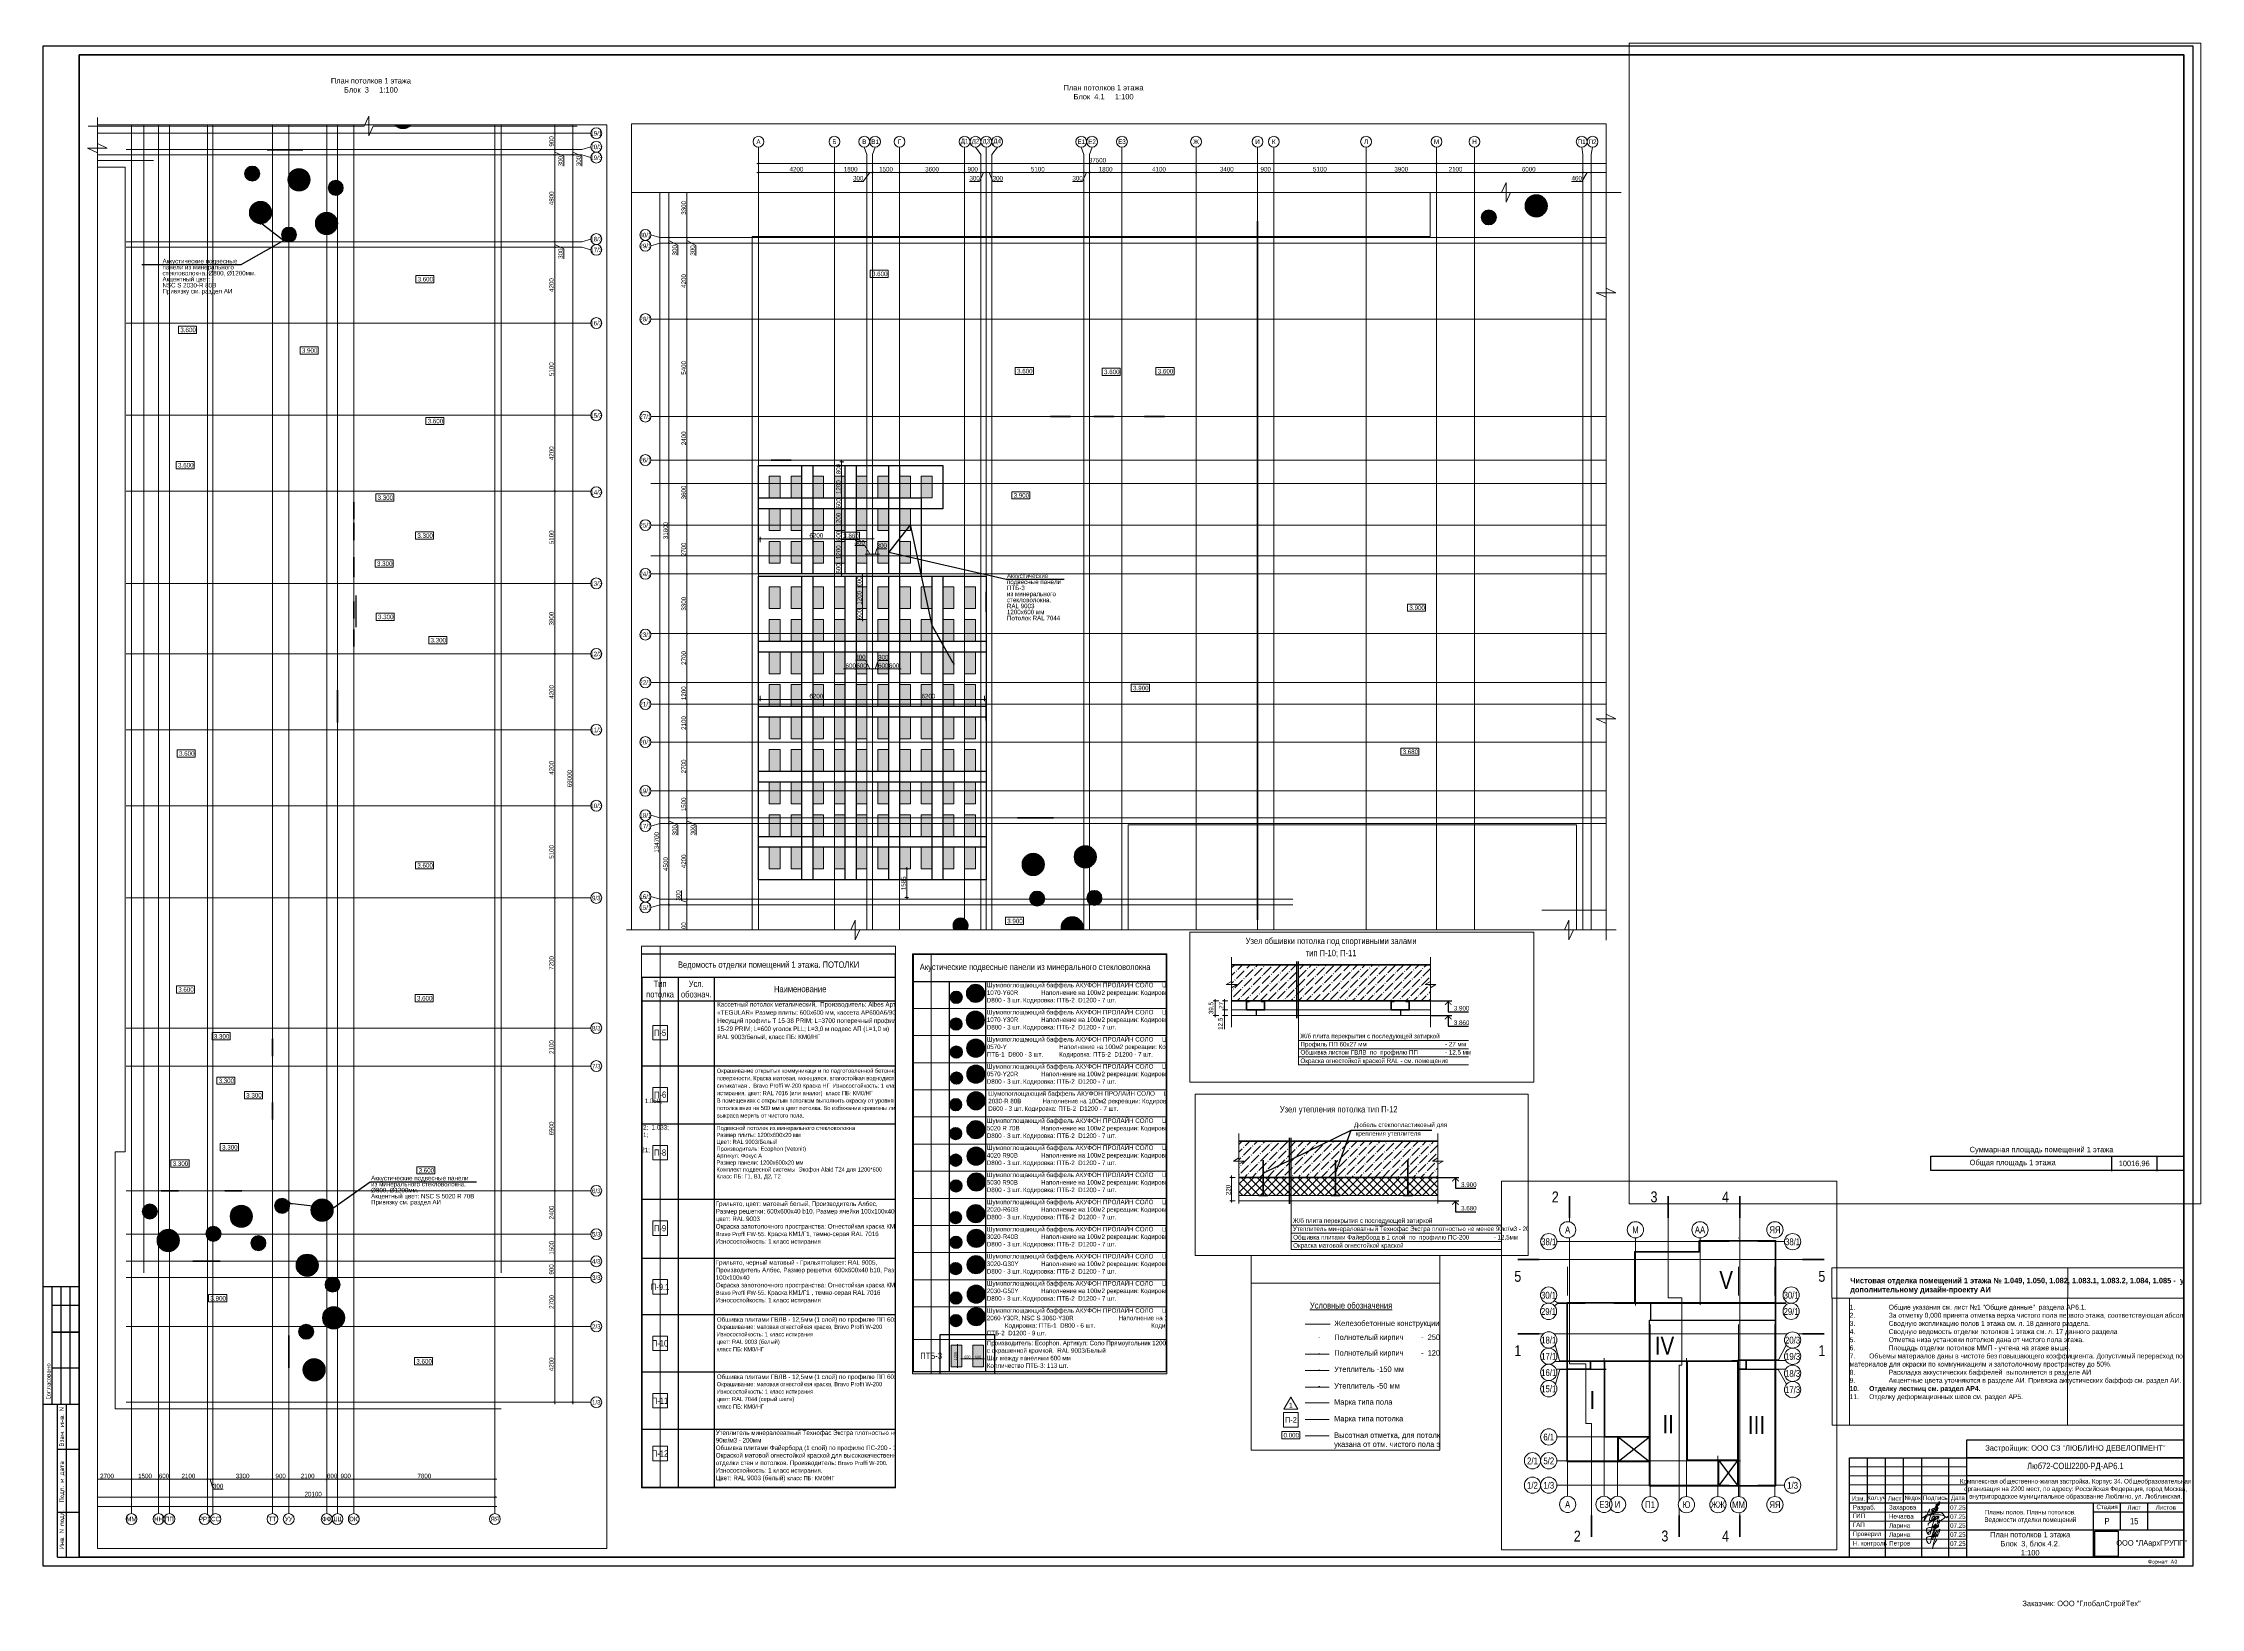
# Paper-space layout 'АР6_л15_пот' of a CAD drawing. Header units: millimetres. Extents: x -814 to 379, y 198 to 1063.
# The model-space entities are those that its viewports show. They can reach past a viewport. Long polylines and large blocks are cut down to what shows.
import ezdxf
from ezdxf import colors
from ezdxf.entities.mleader import LeaderData, LeaderLine
from ezdxf.enums import TextEntityAlignment as Align
from ezdxf.math import Vec2, Vec3

# ---------------------------------------------------------------- set-up
doc = ezdxf.new("R2010")
doc.units = ezdxf.units.MM
doc.header["$LTSCALE"] = 0.5
for name, pattern in [('CENTER', [50.8, 31.75, -6.35, 6.35, -6.35]), ('CENTER2', [28.575, 19.05, -3.175, 3.175, -3.175]), ('DASHED', [19.05, 12.7, -6.35])]:
    doc.linetypes.add(name, pattern=pattern)
doc.layers.get('Defpoints').update_dxf_attribs({"color": 140})
for name, color, linetype, lineweight in [('0.25', 1, 'Continuous', 25), ('00 Текст', 7, 'Continuous', 9), ('АИ_Полы марка', 1, 'Continuous', 13), ('АИ_Таблица', 7, 'Continuous', 13), ('АИ_Текст', 7, 'Continuous', 13), ('АР6_потолок_отм', 5, 'Continuous', 5), ('АР6_Раздвижные_пер.', 160, 'Continuous', 5), ('АР6_спецификации', 7, 'Continuous', 0), ('АР_Разрезы марка', 7, 'Continuous', 13), ('АР_Стены ГКЛ', 1, 'Continuous', 15), ('АР_Стены ЖБ', 7, 'Continuous', 40), ('АР_Стены кирпич', 32, 'Continuous', 30), ('АР_Текст', 7, 'Continuous', 5), ('АР_Тонкая', 254, 'Continuous', 5), ('АР_Штриховка', 8, 'Continuous', 0), ('АЦ_Бафы', 8, 'Continuous', 0), ('АЦ_Выноски', 7, 'Continuous', 5), ('АЦ_Стены', 8, 'Continuous', 70), ('КМ_конструкции', 5, 'Continuous', 5), ('РД_Оси_размер', 8, 'Continuous', 0), ('РД_Отметка', 7, 'Continuous', 0)]:
    doc.layers.add(name, color=color, linetype=linetype, lineweight=lineweight)
for name, color, linetype in [('A-Anno-Schd', 4, 'Continuous'), ('АР_ШТАМП', 7, 'Continuous'), ('ФВ-5', 7, 'Continuous')]:
    doc.layers.add(name, color=color, linetype=linetype)
doc.layers.add('АИ_Т_Профиль', color=2, linetype='Continuous', lineweight=40, true_color=0xffff00)
doc.layers.add('РД_Оси_100', color=7, linetype='Continuous', lineweight=0, true_color=0x525252)
doc.layers.add('АР_Делит', color=120, linetype='Continuous', lineweight=0, plot=False)
doc.styles.add('Arial_Narrow_08', font='ARIALN.TTF', dxfattribs={"width": 0.8})
doc.styles.add('style1', font='ARIALN.TTF')
doc.styles.add('ккк', font='isocpeur.ttf', dxfattribs={"width": 0.85, "oblique": 15})
doc.styles.add('Чертеж', font='isocpeur.ttf', dxfattribs={"width": 0.9})
doc.dimstyles.new('1-50', dxfattribs={"dimscale": 40, "dimtxt": 2.5, "dimasz": 2, "dimexe": 1.25, "dimexo": 0.625, "dimtad": 1, "dimdec": 0, "dimtxsty": 'style1', "dimblk": 'OBLIQUE', "dimcen": 2.5, "dimadec": 0, "dimazin": 1, "dimtfac": 1, "dimtdec": 0, "dimtmove": 0, "dimatfit": 3, "dimfxl": 1, "dimarcsym": 0})
doc.dimstyles.new('Dim 50_ареал', dxfattribs={"dimscale": 100, "dimtxt": 1.5, "dimasz": 0.6, "dimexe": 0.6, "dimexo": 0.5, "dimgap": 0.3, "dimtad": 1, "dimzin": 12, "dimdsep": 46, "dimtxsty": 'style1', "dimblk": 'ARCHTICK', "dimcen": 0.6, "dimdle": 0.6, "dimaunit": 1, "dimadec": 0, "dimazin": 3, "dimtfac": 1, "dimtmove": 1, "dimatfit": 3, "dimldrblk": 'OPEN30', "dimfxl": 1.5, "dimfxlon": 1, "dimtolj": 1, "dimtzin": 0, "dimlwd": 5, "dimlwe": 5, "dimarcsym": 0})
doc.dimstyles.new('Dim100_ареал', dxfattribs={"dimscale": 100, "dimtxt": 2.5, "dimasz": 1, "dimexe": 1, "dimexo": 1, "dimgap": 0.5, "dimtad": 1, "dimzin": 12, "dimdsep": 46, "dimtxsty": 'style1', "dimblk": 'ARCHTICK', "dimcen": 1, "dimdle": 1, "dimaunit": 1, "dimadec": 0, "dimazin": 3, "dimtfac": 1, "dimtmove": 1, "dimatfit": 3, "dimldrblk": 'OPEN30', "dimfxl": 2, "dimfxlon": 1, "dimtolj": 1, "dimtzin": 0, "dimlwd": 5, "dimlwe": 5, "dimarcsym": 0})
picture_1 = doc.add_image_def('image1.jpg', size_in_pixel=(147, 160))

# ---------------------------------------------------------------- blocks, each defined once
blk = doc.blocks.new('А0_')
at = {"layer": 'АР_ШТАМП', "color": 7, "lineweight": 30}
blk.add_line((0, 149.5), (-19.9, 149.5), dxfattribs=at)
at = {"layer": 'АР_ШТАМП', "color": 7, "lineweight": 30, "ltscale": 200}
for p, q in [((-15, 84.7), (-15, 149.5)), ((-15, 139.5), (0, 139.5)), ((-15, 124.6), (0, 124.6)), ((-15, 104.7), (0, 104.7)), ((-19.9, 84.7), (0, 84.7)), ((-12, 59.8), (0, 59.8))]:
    blk.add_line(p, q, dxfattribs=at)
at = {"layer": 'АР_ШТАМП', "color": 7, "ltscale": 200}
for p, q in [((-10, 84.7), (-10, 149.5)), ((-5, 84.7), (-5, 149.5))]:
    blk.add_line(p, q, dxfattribs=at)
at = {"layer": 'АР_ШТАМП', "color": 7, "linetype": 'Continuous', "lineweight": 30}
for p, q in [((0, 124.6), (-15, 124.6)), ((-12, 0), (-12, 84.7)), ((-7, 0), (-7, 84.7)), ((-12, 24.9), (0, 24.9)), ((-12, 0), (0, 0))]:
    blk.add_line(p, q, dxfattribs=at)
at = {"layer": 'АР_ШТАМП'}
blk.add_lwpolyline([(-20, 836), (1169, 836), (1169, -5), (-20, -5), (-20, 836)], dxfattribs=at)
at = {"layer": 'АР_ШТАМП', "lineweight": 40}
blk.add_lwpolyline([(0, 831), (1164, 831), (1164, 0), (0, 0)], close=True, dxfattribs=at)
at = {"layer": 'АР_ШТАМП', "color": 7, "ltscale": 100, "style": 'Чертеж', "width": 0.9}
for s, p in [('Согласовано', (-15.9, 87.3)), ('Взам. инв. N', (-8.5, 61.2)), ('Подп. и дата', (-8.5, 30.3)), ('Инв. N подл.', (-8.5, 4.4))]:
    blk.add_text(s, height=2.492, rotation=90, dxfattribs=at).set_placement(p)
at = {"layer": 'АР_ШТАМП', "color": 7, "linetype": 'Continuous', "lineweight": 13, "insert": (1152.2, -2.7), "char_height": 2.2, "width": 21.568, "attachment_point": 5, "style": 'Чертеж'}
blk.add_mtext('\\A1;Формат А0', dxfattribs=at)
blk = doc.blocks.new('неч')
at = {"layer": '00 Текст', "color": 184, "lineweight": 18, "true_color": 0x2819a9}
for points in [[(1567740.13, 144891.74), (1567740.47, 144891.57), (1567740.76, 144891.44), (1567741.06, 144891.36), (1567741.19, 144891.36), (1567741.31, 144891.4), (1567741.44, 144891.44), (1567741.53, 144891.53), (1567741.65, 144891.65), (1567741.74, 144891.78), (1567741.86, 144892.08), (1567741.95, 144892.37), (1567741.99, 144892.5), (1567742.03, 144892.59), (1567742.03, 144892.67), (1567742.03, 144892.71), (1567741.99, 144892.67), (1567741.95, 144892.63), (1567741.91, 144892.54), (1567741.86, 144892.46), (1567741.82, 144892.37), (1567741.7, 144892.08), (1567741.53, 144891.74), (1567741.36, 144891.36), (1567741.19, 144890.93), (1567740.98, 144890.51), (1567740.59, 144889.58), (1567740.38, 144889.11), (1567740.21, 144888.69), (1567740, 144888.31), (1567739.83, 144888.01), (1567739.71, 144887.72), (1567739.66, 144887.63), (1567739.58, 144887.55), (1567739.54, 144887.46), (1567739.49, 144887.42), (1567739.45, 144887.42), (1567739.45, 144887.46), (1567739.41, 144887.55), (1567739.45, 144887.63), (1567739.45, 144887.72), (1567739.49, 144888.01), (1567739.58, 144888.31), (1567739.71, 144888.65), (1567739.88, 144889.03), (1567740.04, 144889.37), (1567740.21, 144889.71), (1567740.47, 144890), (1567740.72, 144890.21), (1567740.85, 144890.26), (1567740.98, 144890.3), (1567741.15, 144890.34), (1567741.27, 144890.34), (1567741.86, 144890.26), (1567742.16, 144890.26), (1567742.33, 144890.3), (1567742.46, 144890.38), (1567742.58, 144890.47), (1567742.71, 144890.6), (1567742.97, 144890.85), (1567743.14, 144891.19), (1567743.3, 144891.44), (1567743.35, 144891.57), (1567743.39, 144891.65), (1567743.39, 144891.7), (1567743.35, 144891.7), (1567743.35, 144891.65), (1567743.3, 144891.57), (1567743.22, 144891.48), (1567743.18, 144891.36), (1567743.09, 144891.23), (1567742.92, 144890.89), (1567742.75, 144890.51), (1567742.54, 144890.09), (1567742.2, 144889.2), (1567742.03, 144888.77), (1567741.95, 144888.39), (1567741.91, 144888.22), (1567741.91, 144888.1), (1567741.91, 144887.93), (1567741.91, 144887.84), (1567741.95, 144887.76), (1567741.99, 144887.67), (1567742.08, 144887.63), (1567742.2, 144887.63), (1567742.29, 144887.67), (1567742.46, 144887.72), (1567742.58, 144887.8), (1567742.75, 144887.89), (1567743.09, 144888.1), (1567743.43, 144888.35), (1567743.77, 144888.65), (1567744.02, 144888.94), (1567744.11, 144889.07), (1567744.19, 144889.2), (1567744.24, 144889.33), (1567744.28, 144889.41), (1567744.28, 144889.49), (1567744.24, 144889.54), (1567744.15, 144889.54), (1567744.02, 144889.58), (1567743.85, 144889.54), (1567743.73, 144889.49), (1567743.56, 144889.41), (1567743.39, 144889.33), (1567743.26, 144889.2), (1567743.14, 144889.07), (1567743.05, 144888.9), (1567742.97, 144888.73), (1567742.92, 144888.56), (1567742.92, 144888.35), (1567742.92, 144888.18), (1567742.97, 144888.01), (1567743.01, 144887.84), (1567743.05, 144887.72), (1567743.14, 144887.63), (1567743.22, 144887.55), (1567743.3, 144887.55), (1567743.39, 144887.55), (1567743.47, 144887.59), (1567743.6, 144887.67), (1567743.73, 144887.8), (1567743.81, 144887.93), (1567744.07, 144888.27), (1567744.32, 144888.63)], [(1567747.94, 144890.52), (1567747.85, 144890.63), (1567747.8, 144890.69), (1567747.71, 144890.79), (1567747.63, 144890.88), (1567747.53, 144891), (1567747.42, 144891.04), (1567747.32, 144891.11), (1567747.22, 144891.15), (1567747.05, 144891.21), (1567746.91, 144891.26), (1567746.83, 144891.25), (1567746.71, 144891.23), (1567746.09, 144891.16), (1567745.8, 144891.12), (1567745.37, 144891.07), (1567744.64, 144890.97), (1567744.16, 144890.91), (1567743.72, 144890.86), (1567743.33, 144890.81), (1567742.71, 144890.73), (1567742.03, 144890.52), (1567741.9, 144890.47), (1567740.9, 144890.04), (1567740.11, 144889.7), (1567738.7, 144888.79), (1567740, 144889.3), (1567740.53, 144889.51), (1567741.31, 144889.81), (1567742.06, 144890.1), (1567742.54, 144890.17), (1567743.02, 144890.24), (1567743.69, 144890.21), (1567744.9, 144890.22), (1567745.95, 144890.23), (1567746.76, 144890.24), (1567747.58, 144890.05), (1567748.01, 144889.94), (1567748.57, 144889.55), (1567749.16, 144889.33), (1567749.71, 144888.86), (1567749.85, 144889.15), (1567749.94, 144889.35), (1567750.02, 144889.44), (1567750.05, 144889.47), (1567750.12, 144889.5), (1567750.16, 144889.52)], [(1567744.32, 144888.63), (1567744.51, 144888.9), (1567744.7, 144889.15), (1567744.86, 144889.34), (1567744.96, 144889.44), (1567745.05, 144889.47), (1567745.11, 144889.5), (1567745.18, 144889.53), (1567745.27, 144889.5), (1567745.34, 144889.44), (1567745.4, 144889.34), (1567745.43, 144889.21), (1567745.56, 144888.96), (1567745.59, 144888.86), (1567745.65, 144888.8), (1567745.72, 144888.77), (1567745.81, 144888.8), (1567745.88, 144888.86), (1567745.94, 144888.99), (1567746.1, 144889.21), (1567746.13, 144889.31), (1567746.16, 144889.37), (1567746.13, 144889.34), (1567746.1, 144889.25), (1567746.07, 144889.18), (1567746, 144889.06), (1567745.91, 144888.77), (1567745.62, 144888.13), (1567745.53, 144887.82), (1567745.46, 144887.69), (1567745.43, 144887.56), (1567745.4, 144887.44), (1567745.4, 144887.31), (1567745.4, 144887.15), (1567745.43, 144887.02), (1567745.5, 144886.96), (1567745.59, 144886.93), (1567745.72, 144886.93), (1567745.88, 144886.96), (1567746.04, 144887.05), (1567746.26, 144887.15), (1567746.48, 144887.28), (1567746.73, 144887.47), (1567746.99, 144887.66), (1567747.27, 144887.85), (1567747.56, 144888.1), (1567747.88, 144888.32), (1567748.19, 144888.61), (1567748.83, 144889.15), (1567747.94, 144890.52)]]:
    blk.add_lwpolyline(points, dxfattribs=at)
blk = doc.blocks.new('Захарова ИА_подпись')
at = {"color": 165, "lineweight": 5, "true_color": 0x4562ba}
for points in [[(123, 334), (127, 370), (218, 424), (229, 425), (218, 387), (144, 286), (127, 273), (109, 271), (124, 280), (179, 295), (194, 289), (245, 229), (252, 199), (246, 171), (179, 56), (110, 10), (13, -1), (-61, 20), (-100, 67), (-95, 102), (-64, 140), (-10, 168), (105, 232)], [(255, 367), (309, 431), (288, 411), (244, 336), (171, 116), (101, -45), (98, -51), (62, -20), (-3, 48), (-32, 69), (-37, 75), (-25, 85), (-5, 89), (61, 103), (265, 160)]]:
    blk.add_spline(points, degree=3, dxfattribs=at)
blk.add_open_spline([(205, 298), (237, 324), (298, 373), (346, 457), (355, 519), (334, 556), (309, 548), (288, 514), (247, 443), (207, 275), (129, 88), (62, -53), (16, -117), (-13, -117), (-29, -92), (-13, -31), (27, 73), (91, 191), (162, 275), (209, 325), (232, 359), (242, 376), (242, 377)], degree=3, knots=[0, 0, 0, 0, 122.2861976, 235.1496813, 276.064245, 314.3927868, 329.767971, 344.5882009, 429.8641489, 577.4614087, 857.8326673, 1031.7793482, 1057.9664344, 1081.1293649, 1106.601014, 1133.7767584, 1265.3343894, 1445.7123011, 1530.0741001, 1593.508553, 1650.8543198, 1652.8953786, 1652.8953786, 1652.8953786, 1652.8953786], dxfattribs=at)
blk = doc.blocks.new('Штамп_2200_АР6_25.11.24')
at = {"layer": 'АР_Делит', "lineweight": 30}
blk.add_lwpolyline([(0, 55), (-120, 55), (-120, 65), (0, 65), (0, 55)], dxfattribs=at)
at = {"layer": 'АР_ШТАМП', "lineweight": 15}
for p, q in [((-120, 50), (-185, 50)), ((-120, 45), (-185, 45)), ((-120, 40), (-185, 40)), ((-120, 25), (-185, 25)), ((-120, 20), (-185, 20)), ((-120, 15), (-185, 15)), ((-120, 10), (-185, 10)), ((-120, 5), (-185, 5))]:
    blk.add_line(p, q, dxfattribs=at)
at = {"layer": 'АР_ШТАМП', "lineweight": 30}
for p, q in [((-175, 30), (-175, 55)), ((-165, 0), (-165, 55)), ((-155, 30), (-155, 55)), ((-145, 0), (-145, 55)), ((-130, 0), (-130, 55)), ((-120, 0), (-120, 55)), ((0, 45), (-120, 45)), ((-120, 35), (-185, 35)), ((0, 30), (-185, 30)), ((-50, 0), (-50, 30)), ((0, 25), (-50, 25)), ((-35, 15), (-35, 30)), ((-20, 15), (-20, 30)), ((0, 15), (-120, 15))]:
    blk.add_line(p, q, dxfattribs=at)
blk.add_lwpolyline([(0, 0), (-185, 0), (-185, 55), (0, 55), (0, 0)], dxfattribs=at)
at = {"layer": 'АР_ШТАМП', "color": 184, "lineweight": 0, "true_color": 0x2819a9}
for points in [[(-141.4, 17.6), (-141.4, 18.1), (-141.4, 18.5), (-140.6, 19.2), (-135.8, 22.6), (-137.3, 22.3), (-138.2, 20.5), (-139.3, 17), (-141, 12.6), (-142.3, 15.6), (-141.4, 16.3), (-138.8, 17), (-138.2, 17.6), (-138.5, 17.1), (-138.5, 16.9), (-139, 16.1), (-138.9, 16.2), (-137.3, 18.4), (-137.6, 18.1), (-138.4, 16.2), (-138.2, 16.3), (-137.9, 16.9), (-138, 16.5), (-136.4, 17.8), (-136.7, 17.3), (-136.5, 16.4), (-136, 17.2), (-135, 20.6), (-136.5, 18.4), (-139, 10), (-138.7, 11.2), (-138.4, 11.9), (-136.7, 14.6)], [(-141.4, 12.6), (-141.4, 13.1), (-141.4, 13.5), (-140.6, 14.2), (-135.8, 17.6), (-137.3, 17.3), (-138.2, 15.5), (-139.3, 12), (-141, 7.6), (-142.3, 10.6), (-141.4, 11.3), (-138.8, 12), (-138.2, 12.6), (-138.5, 12.1), (-138.5, 11.9), (-139, 11.1), (-138.9, 11.2), (-137.3, 13.4), (-137.6, 13.1), (-138.4, 11.2), (-138.2, 11.3), (-137.9, 11.9), (-138, 11.5), (-136.4, 12.8), (-136.7, 12.3), (-136.5, 11.4), (-136, 12.2), (-135, 15.6), (-136.5, 13.4), (-139, 5), (-138.7, 6.2), (-138.4, 6.9), (-136.7, 9.6)]]:
    blk.add_spline(points, degree=3, dxfattribs=at)
at = {"layer": 'АР_ШТАМП', "color": 2, "lineweight": 0, "xscale": 1.25, "yscale": 1.25, "zscale": 1.25}
blk.add_blockref('неч', (-1959818.1, -181089.3), dxfattribs=at)
at = {"layer": 'АР_ШТАМП', "lineweight": 0, "xscale": 0.01, "yscale": 0.01, "zscale": 0.01}
blk.add_blockref('Захарова ИА_подпись', (-138.5, 25.2), dxfattribs=at)
at = {"layer": 'АР_Делит', "lineweight": 50, "char_height": 3, "width": 120, "attachment_point": 5, "style": 'style1'}
for s, insert in [('Застройщик: ООО СЗ "ЛЮБЛИНО ДЕВЕЛОПМЕНТ" ', (-60, 60)), ('Заказчик: ООО "ГлобалСтройТех"', (-56.6, -26))]:
    blk.add_mtext(s, dxfattribs=dict(at, insert=insert))
at = {"layer": 'АР_ШТАМП', "lineweight": 50, "style": 'style1'}
for s, insert, char_height, width, attachment_point in [('Люб72-СОШ2200-РД-АР6.1', (-60, 50), 3.5, 120, 5), ('\\pxql;Разраб.', (-183.1, 28.9), 2.5, 18.113, 1), ('\\pxql;ГИП', (-183.1, 24.2), 2.5, 18.113, 1), ('\\pxqc;Изм.', (-180, 32.5), 2.5, 10, 5), ('\\pxqc;Кол.уч', (-170, 32.5), 2.5, 10, 5), ('\\pxqc;Лист', (-160, 32.5), 2.5, 10, 5), ('Захарова', (-163.1, 28.9), 2.5, 15.519, 1), ('\\pxqc;№док', (-150, 32.5), 2.5, 10, 5), ('\\pxqc;Подпись', (-137.5, 32.5), 2.5, 15, 5), ('\\pxqc;Дата', (-125, 32.5), 2.5, 10, 5), ('\\pxqc;Стадия', (-42.5, 27.5), 2.5, 15, 5), ('\\pxqc;Лист', (-27.5, 27.5), 2.5, 15, 5), ('\\pxqc;Листов', (-10, 27.5), 2.5, 20, 5), ('\\pxql;ГАП', (-183.1, 19.2), 2.5, 18.113, 1), ('\\pxql;Проверил', (-183.1, 14.2), 2.5, 18.113, 1), ('Ларина', (-163.1, 18.8), 2.5, 15.519, 1), ('Ларина', (-163.1, 13.8), 2.5, 15.519, 1), ('Нечаева', (-163.1, 23.9), 2.5, 15.519, 1), ('Р', (-42.5, 20), 3.5, 15, 5), ('\\pxql;Н. контроль', (-183.1, 9), 2.5, 18.113, 1), ('ООО "ЛАархГРУПП"', (-17.8, 7.5), 3, 34.383, 5)]:
    blk.add_mtext(s, dxfattribs=dict(at, insert=insert, char_height=char_height, width=width, attachment_point=attachment_point))
at = {"layer": 'АР_ШТАМП', "lineweight": 50, "char_height": 2.5, "attachment_point": 5, "line_spacing_factor": 0.67, "style": 'style1'}
for s, insert, width in [('\\pxsm1;Комплексная общественно-жилая застройка. Корпус 34. Общеобразовательная организация на 2200 мест, по адресу: Российская Федерация, город Москва, внутригородское муниципальное образование Люблино, ул. Люблинская.', (-59.9, 37.5), 118.043), ('\\pxsm1;Планы полов. Планы потолков. \\PВедомости отделки помещений', (-85, 22.5), 67.938)]:
    blk.add_mtext(s, dxfattribs=dict(at, insert=insert, width=width))
at = {"layer": 'АР_ШТАМП', "color": 0, "lineweight": 50, "char_height": 2.5, "style": 'style1'}
for s, insert, width, attachment_point in [('07.25', (-125, 27.5), 10, 5), ('07.25', (-125, 22.5), 10, 5), ('07.25', (-125, 17.5), 10, 5), ('07.25', (-125, 12.5), 10, 5), ('Петров', (-163, 9), 20, 1), ('07.25', (-125, 7.5), 10, 5)]:
    blk.add_mtext(s, dxfattribs=dict(at, insert=insert, width=width, attachment_point=attachment_point))
at = {"color": 7, "true_color": 0xffffff}
image = blk.add_image(picture_1, insert=(-49.2, 0.5), size_in_units=(12.8, 14), dxfattribs=at)
image.dxf.flags = 7
blk = doc.blocks.new('A-iden')
at = {"linetype": 'Continuous', "lineweight": 5}
blk.add_circle((0, -4), 3, dxfattribs=at)
at = {"color": 0, "linetype": 'Continuous', "lineweight": 20, "style": 'ккк', "width": 0.85}
blk.add_attdef('ID', text='', height=4, dxfattribs=at).set_placement((0.31, -3.85), align=Align.MIDDLE_CENTER)
blk = doc.blocks.new('_ArchTick')
at = {"color": 0, "linetype": 'ByBlock', "const_width": 0.15}
blk.add_lwpolyline([(-0.5, -0.5), (0.5, 0.5)], dxfattribs=at)
blk = doc.blocks.new('*D204')
at = {"layer": 'Defpoints', "color": 0, "transparency": 16777216}
for p in [(91800, -3255), (94500, -3255), (94500, -4255)]:
    blk.add_point(p, dxfattribs=at)
at = {"layer": 'РД_Оси_размер', "color": 0, "lineweight": 5, "transparency": 16777216}
for p, q in [((91700, -4255), (94600, -4255)), ((91800, -4055), (91800, -4355)), ((94500, -4055), (94500, -4355))]:
    blk.add_line(p, q, dxfattribs=at)
at = {"layer": 'РД_Оси_размер', "color": 0, "lineweight": 5, "transparency": 16777216, "xscale": 100, "yscale": 100, "zscale": 100, "rotation": 180}
blk.add_blockref('_ArchTick', (91800, -4255), dxfattribs=at)
at = {"layer": 'РД_Оси_размер', "color": 0, "lineweight": 5, "transparency": 16777216, "xscale": 100, "yscale": 100, "zscale": 100}
blk.add_blockref('_ArchTick', (94500, -4255), dxfattribs=at)
at = {"layer": 'РД_Оси_размер', "color": 0, "transparency": 16777216, "insert": (93150, -4077), "char_height": 250, "attachment_point": 5, "style": 'style1'}
blk.add_mtext('\\A1;2700', dxfattribs=at)
blk = doc.blocks.new('_Open30')
at = {"color": 0, "linetype": 'ByBlock', "lineweight": -2}
for p, q in [((-1, 0.3), (0, 0)), ((0, 0), (-1, -0.3)), ((0, 0), (-1, 0))]:
    blk.add_line(p, q, dxfattribs=at)
blk = doc.blocks.new('*D205')
at = {"layer": 'Defpoints', "color": 0, "transparency": 16777216}
for p in [(94500, -3255), (96000, -3255), (96000, -4255)]:
    blk.add_point(p, dxfattribs=at)
at = {"layer": 'РД_Оси_размер', "color": 0, "lineweight": 5, "transparency": 16777216}
for p, q in [((94400, -4255), (96100, -4255)), ((94500, -4055), (94500, -4355)), ((96000, -4055), (96000, -4355))]:
    blk.add_line(p, q, dxfattribs=at)
at = {"layer": 'РД_Оси_размер', "color": 0, "lineweight": 5, "transparency": 16777216, "xscale": 100, "yscale": 100, "zscale": 100, "rotation": 180}
blk.add_blockref('_ArchTick', (94500, -4255), dxfattribs=at)
at = {"layer": 'РД_Оси_размер', "color": 0, "lineweight": 5, "transparency": 16777216, "xscale": 100, "yscale": 100, "zscale": 100}
blk.add_blockref('_ArchTick', (96000, -4255), dxfattribs=at)
at = {"layer": 'РД_Оси_размер', "color": 0, "transparency": 16777216, "insert": (95250, -4077), "char_height": 250, "attachment_point": 5, "style": 'style1'}
blk.add_mtext('\\A1;1500', dxfattribs=at)
blk = doc.blocks.new('*D206')
at = {"layer": 'Defpoints', "color": 0, "transparency": 16777216}
for p in [(96000, -3255), (96600, -3255), (96600, -4255)]:
    blk.add_point(p, dxfattribs=at)
at = {"layer": 'РД_Оси_размер', "color": 0, "lineweight": 5, "transparency": 16777216}
for p, q in [((95900, -4255), (96700, -4255)), ((96000, -4055), (96000, -4355)), ((96600, -4055), (96600, -4355))]:
    blk.add_line(p, q, dxfattribs=at)
at = {"layer": 'РД_Оси_размер', "color": 0, "lineweight": 5, "transparency": 16777216, "xscale": 100, "yscale": 100, "zscale": 100, "rotation": 180}
blk.add_blockref('_ArchTick', (96000, -4255), dxfattribs=at)
at = {"layer": 'РД_Оси_размер', "color": 0, "lineweight": 5, "transparency": 16777216, "xscale": 100, "yscale": 100, "zscale": 100}
blk.add_blockref('_ArchTick', (96600, -4255), dxfattribs=at)
at = {"layer": 'РД_Оси_размер', "color": 0, "transparency": 16777216, "insert": (96300, -4077), "char_height": 250, "attachment_point": 5, "style": 'style1'}
blk.add_mtext('\\A1;600', dxfattribs=at)
blk = doc.blocks.new('*D207')
at = {"layer": 'Defpoints', "color": 0, "transparency": 16777216}
for p in [(96600, -3255), (98700, -3255), (98700, -4255)]:
    blk.add_point(p, dxfattribs=at)
at = {"layer": 'РД_Оси_размер', "color": 0, "lineweight": 5, "transparency": 16777216}
for p, q in [((96500, -4255), (98800, -4255)), ((96600, -4055), (96600, -4355)), ((98700, -4055), (98700, -4355))]:
    blk.add_line(p, q, dxfattribs=at)
at = {"layer": 'РД_Оси_размер', "color": 0, "lineweight": 5, "transparency": 16777216, "xscale": 100, "yscale": 100, "zscale": 100, "rotation": 180}
blk.add_blockref('_ArchTick', (96600, -4255), dxfattribs=at)
at = {"layer": 'РД_Оси_размер', "color": 0, "lineweight": 5, "transparency": 16777216, "xscale": 100, "yscale": 100, "zscale": 100}
blk.add_blockref('_ArchTick', (98700, -4255), dxfattribs=at)
at = {"layer": 'РД_Оси_размер', "color": 0, "transparency": 16777216, "insert": (97650, -4077), "char_height": 250, "attachment_point": 5, "style": 'style1'}
blk.add_mtext('\\A1;2100', dxfattribs=at)
blk = doc.blocks.new('*D208')
at = {"layer": 'Defpoints', "color": 0, "transparency": 16777216}
for p in [(98700, -3255), (99000, -3255), (99000, -4255)]:
    blk.add_point(p, dxfattribs=at)
at = {"layer": 'РД_Оси_размер', "color": 0, "lineweight": 5, "transparency": 16777216}
for p, q in [((98600, -4255), (99100, -4255)), ((98700, -4055), (98700, -4355)), ((98850, -4255), (99017, -4813)), ((99000, -4055), (99000, -4355)), ((99017, -4813), (99570, -4813))]:
    blk.add_line(p, q, dxfattribs=at)
at = {"layer": 'РД_Оси_размер', "color": 0, "lineweight": 5, "transparency": 16777216, "xscale": 100, "yscale": 100, "zscale": 100, "rotation": 180}
blk.add_blockref('_ArchTick', (98700, -4255), dxfattribs=at)
at = {"layer": 'РД_Оси_размер', "color": 0, "lineweight": 5, "transparency": 16777216, "xscale": 100, "yscale": 100, "zscale": 100}
blk.add_blockref('_ArchTick', (99000, -4255), dxfattribs=at)
at = {"layer": 'РД_Оси_размер', "color": 0, "transparency": 16777216, "insert": (99294, -4635), "char_height": 250, "attachment_point": 5, "style": 'style1'}
blk.add_mtext('\\A1;300', dxfattribs=at)
blk = doc.blocks.new('*D209')
at = {"layer": 'Defpoints', "color": 0, "transparency": 16777216}
for p in [(99000, -3255), (102300, -3255), (102300, -4255)]:
    blk.add_point(p, dxfattribs=at)
at = {"layer": 'РД_Оси_размер', "color": 0, "lineweight": 5, "transparency": 16777216}
for p, q in [((98900, -4255), (102400, -4255)), ((99000, -4055), (99000, -4355)), ((102300, -4055), (102300, -4355))]:
    blk.add_line(p, q, dxfattribs=at)
at = {"layer": 'РД_Оси_размер', "color": 0, "lineweight": 5, "transparency": 16777216, "xscale": 100, "yscale": 100, "zscale": 100, "rotation": 180}
blk.add_blockref('_ArchTick', (99000, -4255), dxfattribs=at)
at = {"layer": 'РД_Оси_размер', "color": 0, "lineweight": 5, "transparency": 16777216, "xscale": 100, "yscale": 100, "zscale": 100}
blk.add_blockref('_ArchTick', (102300, -4255), dxfattribs=at)
at = {"layer": 'РД_Оси_размер', "color": 0, "transparency": 16777216, "insert": (100650, -4077), "char_height": 250, "attachment_point": 5, "style": 'style1'}
blk.add_mtext('\\A1;3300', dxfattribs=at)
blk = doc.blocks.new('*D210')
at = {"layer": 'Defpoints', "color": 0, "transparency": 16777216}
for p in [(102300, -3255), (103200, -3255), (103200, -4255)]:
    blk.add_point(p, dxfattribs=at)
at = {"layer": 'РД_Оси_размер', "color": 0, "lineweight": 5, "transparency": 16777216}
for p, q in [((102200, -4255), (103300, -4255)), ((102300, -4055), (102300, -4355)), ((103200, -4055), (103200, -4355))]:
    blk.add_line(p, q, dxfattribs=at)
at = {"layer": 'РД_Оси_размер', "color": 0, "lineweight": 5, "transparency": 16777216, "xscale": 100, "yscale": 100, "zscale": 100, "rotation": 180}
blk.add_blockref('_ArchTick', (102300, -4255), dxfattribs=at)
at = {"layer": 'РД_Оси_размер', "color": 0, "lineweight": 5, "transparency": 16777216, "xscale": 100, "yscale": 100, "zscale": 100}
blk.add_blockref('_ArchTick', (103200, -4255), dxfattribs=at)
at = {"layer": 'РД_Оси_размер', "color": 0, "transparency": 16777216, "insert": (102750, -4077), "char_height": 250, "attachment_point": 5, "style": 'style1'}
blk.add_mtext('\\A1;900', dxfattribs=at)
blk = doc.blocks.new('*D211')
at = {"layer": 'Defpoints', "color": 0, "transparency": 16777216}
for p in [(103200, -3255), (105300, -3255), (105300, -4255)]:
    blk.add_point(p, dxfattribs=at)
at = {"layer": 'РД_Оси_размер', "color": 0, "lineweight": 5, "transparency": 16777216}
for p, q in [((103100, -4255), (105400, -4255)), ((103200, -4055), (103200, -4355)), ((105300, -4055), (105300, -4355))]:
    blk.add_line(p, q, dxfattribs=at)
at = {"layer": 'РД_Оси_размер', "color": 0, "lineweight": 5, "transparency": 16777216, "xscale": 100, "yscale": 100, "zscale": 100, "rotation": 180}
blk.add_blockref('_ArchTick', (103200, -4255), dxfattribs=at)
at = {"layer": 'РД_Оси_размер', "color": 0, "lineweight": 5, "transparency": 16777216, "xscale": 100, "yscale": 100, "zscale": 100}
blk.add_blockref('_ArchTick', (105300, -4255), dxfattribs=at)
at = {"layer": 'РД_Оси_размер', "color": 0, "transparency": 16777216, "insert": (104250, -4077), "char_height": 250, "attachment_point": 5, "style": 'style1'}
blk.add_mtext('\\A1;2100', dxfattribs=at)
blk = doc.blocks.new('*D212')
at = {"layer": 'Defpoints', "color": 0, "transparency": 16777216}
for p in [(105300, -3255), (105900, -3255), (105900, -4255)]:
    blk.add_point(p, dxfattribs=at)
at = {"layer": 'РД_Оси_размер', "color": 0, "lineweight": 5, "transparency": 16777216}
for p, q in [((105200, -4255), (106000, -4255)), ((105300, -4055), (105300, -4355)), ((105900, -4055), (105900, -4355))]:
    blk.add_line(p, q, dxfattribs=at)
at = {"layer": 'РД_Оси_размер', "color": 0, "lineweight": 5, "transparency": 16777216, "xscale": 100, "yscale": 100, "zscale": 100, "rotation": 180}
blk.add_blockref('_ArchTick', (105300, -4255), dxfattribs=at)
at = {"layer": 'РД_Оси_размер', "color": 0, "lineweight": 5, "transparency": 16777216, "xscale": 100, "yscale": 100, "zscale": 100}
blk.add_blockref('_ArchTick', (105900, -4255), dxfattribs=at)
at = {"layer": 'РД_Оси_размер', "color": 0, "transparency": 16777216, "insert": (105600, -4077), "char_height": 250, "attachment_point": 5, "style": 'style1'}
blk.add_mtext('\\A1;600', dxfattribs=at)
blk = doc.blocks.new('*D213')
at = {"layer": 'Defpoints', "color": 0, "transparency": 16777216}
for p in [(105900, -3255), (106800, -3255), (106800, -4255)]:
    blk.add_point(p, dxfattribs=at)
at = {"layer": 'РД_Оси_размер', "color": 0, "lineweight": 5, "transparency": 16777216}
for p, q in [((105800, -4255), (106900, -4255)), ((105900, -4055), (105900, -4355)), ((106800, -4055), (106800, -4355))]:
    blk.add_line(p, q, dxfattribs=at)
at = {"layer": 'РД_Оси_размер', "color": 0, "lineweight": 5, "transparency": 16777216, "xscale": 100, "yscale": 100, "zscale": 100, "rotation": 180}
blk.add_blockref('_ArchTick', (105900, -4255), dxfattribs=at)
at = {"layer": 'РД_Оси_размер', "color": 0, "lineweight": 5, "transparency": 16777216, "xscale": 100, "yscale": 100, "zscale": 100}
blk.add_blockref('_ArchTick', (106800, -4255), dxfattribs=at)
at = {"layer": 'РД_Оси_размер', "color": 0, "transparency": 16777216, "insert": (106350, -4077), "char_height": 250, "attachment_point": 5, "style": 'style1'}
blk.add_mtext('\\A1;900', dxfattribs=at)
blk = doc.blocks.new('*D214')
at = {"layer": 'Defpoints', "color": 0, "transparency": 16777216}
for p in [(106800, -3255), (114600, -3255), (114600, -4255)]:
    blk.add_point(p, dxfattribs=at)
at = {"layer": 'РД_Оси_размер', "color": 0, "lineweight": 5, "transparency": 16777216}
for p, q in [((106700, -4255), (114700, -4255)), ((106800, -4055), (106800, -4355)), ((114600, -4055), (114600, -4355))]:
    blk.add_line(p, q, dxfattribs=at)
at = {"layer": 'РД_Оси_размер', "color": 0, "lineweight": 5, "transparency": 16777216, "xscale": 100, "yscale": 100, "zscale": 100, "rotation": 180}
blk.add_blockref('_ArchTick', (106800, -4255), dxfattribs=at)
at = {"layer": 'РД_Оси_размер', "color": 0, "lineweight": 5, "transparency": 16777216, "xscale": 100, "yscale": 100, "zscale": 100}
blk.add_blockref('_ArchTick', (114600, -4255), dxfattribs=at)
at = {"layer": 'РД_Оси_размер', "color": 0, "transparency": 16777216, "insert": (110700, -4077), "char_height": 250, "attachment_point": 5, "style": 'style1'}
blk.add_mtext('\\A1;7800', dxfattribs=at)
blk = doc.blocks.new('*D24')
at = {"layer": 'Defpoints', "color": 0, "transparency": 16777216}
for p in [(0, -3255), (114600, -3255), (114600, -5755)]:
    blk.add_point(p, dxfattribs=at)
at = {"layer": 'РД_Оси_размер', "color": 0, "lineweight": 5, "transparency": 16777216}
for p, q in [((-100, -5755), (114700, -5755)), ((0, -5555), (0, -5855)), ((114600, -5555), (114600, -5855))]:
    blk.add_line(p, q, dxfattribs=at)
at = {"layer": 'РД_Оси_размер', "color": 0, "lineweight": 5, "transparency": 16777216, "xscale": 100, "yscale": 100, "zscale": 100, "rotation": 180}
blk.add_blockref('_ArchTick', (0, -5755), dxfattribs=at)
at = {"layer": 'РД_Оси_размер', "color": 0, "lineweight": 5, "transparency": 16777216, "xscale": 100, "yscale": 100, "zscale": 100}
blk.add_blockref('_ArchTick', (114600, -5755), dxfattribs=at)
at = {"layer": 'РД_Оси_размер', "color": 0, "transparency": 16777216, "insert": (57300, -5577), "char_height": 250, "attachment_point": 5, "style": 'style1'}
blk.add_mtext('\\A1;114600', dxfattribs=at)
blk = doc.blocks.new('*D215')
at = {"layer": 'Defpoints', "color": 0, "transparency": 16777216}
for p in [(-5455, 134700), (-2955, 134700), (-2955, 0)]:
    blk.add_point(p, dxfattribs=at)
at = {"layer": 'РД_Оси_размер', "color": 0, "lineweight": 5, "transparency": 16777216}
for p, q in [((-5255, 134700), (-5555, 134700)), ((-5455, -100), (-5455, 134800)), ((-5255, 0), (-5555, 0))]:
    blk.add_line(p, q, dxfattribs=at)
at = {"layer": 'РД_Оси_размер', "color": 0, "lineweight": 5, "transparency": 16777216, "xscale": 100, "yscale": 100, "zscale": 100}
for p, rotation in [((-5455, 134700), 90), ((-5455, 0), 270)]:
    blk.add_blockref('_ArchTick', p, dxfattribs=dict(at, rotation=rotation))
at = {"layer": 'РД_Оси_размер', "color": 0, "transparency": 16777216, "insert": (-5633, 67350), "char_height": 250, "attachment_point": 5, "rotation": 90, "style": 'style1'}
blk.add_mtext('\\A1;134700', dxfattribs=at)
blk = doc.blocks.new('*D227')
at = {"layer": 'Defpoints', "color": 0, "transparency": 16777216}
for p in [(-3955, 63900), (-2955, 63900), (-2955, 61200)]:
    blk.add_point(p, dxfattribs=at)
at = {"layer": 'РД_Оси_размер', "color": 0, "lineweight": 5, "transparency": 16777216}
for p, q in [((-3755, 63900), (-4055, 63900)), ((-3955, 61100), (-3955, 64000)), ((-3755, 61200), (-4055, 61200))]:
    blk.add_line(p, q, dxfattribs=at)
at = {"layer": 'РД_Оси_размер', "color": 0, "lineweight": 5, "transparency": 16777216, "xscale": 100, "yscale": 100, "zscale": 100}
for p, rotation in [((-3955, 63900), 90), ((-3955, 61200), 270)]:
    blk.add_blockref('_ArchTick', p, dxfattribs=dict(at, rotation=rotation))
at = {"layer": 'РД_Оси_размер', "color": 0, "transparency": 16777216, "insert": (-4133, 62550), "char_height": 250, "attachment_point": 5, "rotation": 90, "style": 'style1'}
blk.add_mtext('\\A1;2700', dxfattribs=at)
blk = doc.blocks.new('*D228')
at = {"layer": 'Defpoints', "color": 0, "transparency": 16777216}
for p in [(-3955, 64200), (-2955, 64200), (-2955, 63900)]:
    blk.add_point(p, dxfattribs=at)
at = {"layer": 'РД_Оси_размер', "color": 0, "lineweight": 5, "transparency": 16777216}
for p, q in [((-4258, 64141), (-4258, 64693)), ((-3955, 64050), (-4258, 64141)), ((-3755, 64200), (-4055, 64200)), ((-3755, 63900), (-4055, 63900)), ((-3955, 63800), (-3955, 64300))]:
    blk.add_line(p, q, dxfattribs=at)
at = {"layer": 'РД_Оси_размер', "color": 0, "lineweight": 5, "transparency": 16777216, "xscale": 100, "yscale": 100, "zscale": 100}
for p, rotation in [((-3955, 64200), 90), ((-3955, 63900), 270)]:
    blk.add_blockref('_ArchTick', p, dxfattribs=dict(at, rotation=rotation))
at = {"layer": 'РД_Оси_размер', "color": 0, "transparency": 16777216, "insert": (-4435, 64417), "char_height": 250, "attachment_point": 5, "rotation": 90, "style": 'style1'}
blk.add_mtext('\\A1;300', dxfattribs=at)
blk = doc.blocks.new('*D229')
at = {"layer": 'Defpoints', "color": 0, "transparency": 16777216}
for p in [(-3955, 68400), (-2955, 68400), (-2955, 64200)]:
    blk.add_point(p, dxfattribs=at)
at = {"layer": 'РД_Оси_размер', "color": 0, "lineweight": 5, "transparency": 16777216}
for p, q in [((-3755, 68400), (-4055, 68400)), ((-3955, 64100), (-3955, 68500)), ((-3755, 64200), (-4055, 64200))]:
    blk.add_line(p, q, dxfattribs=at)
at = {"layer": 'РД_Оси_размер', "color": 0, "lineweight": 5, "transparency": 16777216, "xscale": 100, "yscale": 100, "zscale": 100}
for p, rotation in [((-3955, 68400), 90), ((-3955, 64200), 270)]:
    blk.add_blockref('_ArchTick', p, dxfattribs=dict(at, rotation=rotation))
at = {"layer": 'РД_Оси_размер', "color": 0, "transparency": 16777216, "insert": (-4133, 66300), "char_height": 250, "attachment_point": 5, "rotation": 90, "style": 'style1'}
blk.add_mtext('\\A1;4200', dxfattribs=at)
blk = doc.blocks.new('*D230')
at = {"layer": 'Defpoints', "color": 0, "transparency": 16777216}
for p in [(-3955, 68700), (-2955, 68700), (-2955, 68400)]:
    blk.add_point(p, dxfattribs=at)
at = {"layer": 'РД_Оси_размер', "color": 0, "lineweight": 5, "transparency": 16777216}
for p, q in [((-3755, 68700), (-4055, 68700)), ((-3755, 68400), (-4055, 68400)), ((-3955, 68300), (-3955, 68800)), ((-3955, 68550), (-3448, 68298)), ((-3448, 68298), (-3448, 67746))]:
    blk.add_line(p, q, dxfattribs=at)
at = {"layer": 'РД_Оси_размер', "color": 0, "lineweight": 5, "transparency": 16777216, "xscale": 100, "yscale": 100, "zscale": 100}
for p, rotation in [((-3955, 68700), 90), ((-3955, 68400), 270)]:
    blk.add_blockref('_ArchTick', p, dxfattribs=dict(at, rotation=rotation))
at = {"layer": 'РД_Оси_размер', "color": 0, "transparency": 16777216, "insert": (-3626, 68022), "char_height": 250, "attachment_point": 5, "rotation": 90, "style": 'style1'}
blk.add_mtext('\\A1;300', dxfattribs=at)
blk = doc.blocks.new('*D231')
at = {"layer": 'Defpoints', "color": 0, "transparency": 16777216}
for p in [(-3955, 70200), (-2955, 70200), (-2955, 68700)]:
    blk.add_point(p, dxfattribs=at)
at = {"layer": 'РД_Оси_размер', "color": 0, "lineweight": 5, "transparency": 16777216}
for p, q in [((-3755, 70200), (-4055, 70200)), ((-3955, 68600), (-3955, 70300)), ((-3755, 68700), (-4055, 68700))]:
    blk.add_line(p, q, dxfattribs=at)
at = {"layer": 'РД_Оси_размер', "color": 0, "lineweight": 5, "transparency": 16777216, "xscale": 100, "yscale": 100, "zscale": 100}
for p, rotation in [((-3955, 70200), 90), ((-3955, 68700), 270)]:
    blk.add_blockref('_ArchTick', p, dxfattribs=dict(at, rotation=rotation))
at = {"layer": 'РД_Оси_размер', "color": 0, "transparency": 16777216, "insert": (-4133, 69450), "char_height": 250, "attachment_point": 5, "rotation": 90, "style": 'style1'}
blk.add_mtext('\\A1;1500', dxfattribs=at)
blk = doc.blocks.new('*D232')
at = {"layer": 'Defpoints', "color": 0, "transparency": 16777216}
for p in [(-3955, 72900), (-2955, 72900), (-2955, 70200)]:
    blk.add_point(p, dxfattribs=at)
at = {"layer": 'РД_Оси_размер', "color": 0, "lineweight": 5, "transparency": 16777216}
for p, q in [((-3755, 72900), (-4055, 72900)), ((-3955, 70100), (-3955, 73000)), ((-3755, 70200), (-4055, 70200))]:
    blk.add_line(p, q, dxfattribs=at)
at = {"layer": 'РД_Оси_размер', "color": 0, "lineweight": 5, "transparency": 16777216, "xscale": 100, "yscale": 100, "zscale": 100}
for p, rotation in [((-3955, 72900), 90), ((-3955, 70200), 270)]:
    blk.add_blockref('_ArchTick', p, dxfattribs=dict(at, rotation=rotation))
at = {"layer": 'РД_Оси_размер', "color": 0, "transparency": 16777216, "insert": (-4133, 71550), "char_height": 250, "attachment_point": 5, "rotation": 90, "style": 'style1'}
blk.add_mtext('\\A1;2700', dxfattribs=at)
blk = doc.blocks.new('*D233')
at = {"layer": 'Defpoints', "color": 0, "transparency": 16777216}
for p in [(-3955, 75000), (-2955, 75000), (-2955, 72900)]:
    blk.add_point(p, dxfattribs=at)
at = {"layer": 'РД_Оси_размер', "color": 0, "lineweight": 5, "transparency": 16777216}
for p, q in [((-3755, 75000), (-4055, 75000)), ((-3955, 72800), (-3955, 75100)), ((-3755, 72900), (-4055, 72900))]:
    blk.add_line(p, q, dxfattribs=at)
at = {"layer": 'РД_Оси_размер', "color": 0, "lineweight": 5, "transparency": 16777216, "xscale": 100, "yscale": 100, "zscale": 100}
for p, rotation in [((-3955, 75000), 90), ((-3955, 72900), 270)]:
    blk.add_blockref('_ArchTick', p, dxfattribs=dict(at, rotation=rotation))
at = {"layer": 'РД_Оси_размер', "color": 0, "transparency": 16777216, "insert": (-4133, 73950), "char_height": 250, "attachment_point": 5, "rotation": 90, "style": 'style1'}
blk.add_mtext('\\A1;2100', dxfattribs=at)
blk = doc.blocks.new('*D234')
at = {"layer": 'Defpoints', "color": 0, "transparency": 16777216}
for p in [(-3955, 76200), (-2955, 76200), (-2955, 75000)]:
    blk.add_point(p, dxfattribs=at)
at = {"layer": 'РД_Оси_размер', "color": 0, "lineweight": 5, "transparency": 16777216}
for p, q in [((-3755, 76200), (-4055, 76200)), ((-3955, 74900), (-3955, 76300)), ((-3755, 75000), (-4055, 75000))]:
    blk.add_line(p, q, dxfattribs=at)
at = {"layer": 'РД_Оси_размер', "color": 0, "lineweight": 5, "transparency": 16777216, "xscale": 100, "yscale": 100, "zscale": 100}
for p, rotation in [((-3955, 76200), 90), ((-3955, 75000), 270)]:
    blk.add_blockref('_ArchTick', p, dxfattribs=dict(at, rotation=rotation))
at = {"layer": 'РД_Оси_размер', "color": 0, "transparency": 16777216, "insert": (-4133, 75600), "char_height": 250, "attachment_point": 5, "rotation": 90, "style": 'style1'}
blk.add_mtext('\\A1;1200', dxfattribs=at)
blk = doc.blocks.new('*D235')
at = {"layer": 'Defpoints', "color": 0, "transparency": 16777216}
for p in [(-3955, 78900), (-2955, 78900), (-2955, 76200)]:
    blk.add_point(p, dxfattribs=at)
at = {"layer": 'РД_Оси_размер', "color": 0, "lineweight": 5, "transparency": 16777216}
for p, q in [((-3755, 78900), (-4055, 78900)), ((-3955, 76100), (-3955, 79000)), ((-3755, 76200), (-4055, 76200))]:
    blk.add_line(p, q, dxfattribs=at)
at = {"layer": 'РД_Оси_размер', "color": 0, "lineweight": 5, "transparency": 16777216, "xscale": 100, "yscale": 100, "zscale": 100}
for p, rotation in [((-3955, 78900), 90), ((-3955, 76200), 270)]:
    blk.add_blockref('_ArchTick', p, dxfattribs=dict(at, rotation=rotation))
at = {"layer": 'РД_Оси_размер', "color": 0, "transparency": 16777216, "insert": (-4133, 77550), "char_height": 250, "attachment_point": 5, "rotation": 90, "style": 'style1'}
blk.add_mtext('\\A1;2700', dxfattribs=at)
blk = doc.blocks.new('*D236')
at = {"layer": 'Defpoints', "color": 0, "transparency": 16777216}
for p in [(-3955, 82200), (-2955, 82200), (-2955, 78900)]:
    blk.add_point(p, dxfattribs=at)
at = {"layer": 'РД_Оси_размер', "color": 0, "lineweight": 5, "transparency": 16777216}
for p, q in [((-3755, 82200), (-4055, 82200)), ((-3955, 78800), (-3955, 82300)), ((-3755, 78900), (-4055, 78900))]:
    blk.add_line(p, q, dxfattribs=at)
at = {"layer": 'РД_Оси_размер', "color": 0, "lineweight": 5, "transparency": 16777216, "xscale": 100, "yscale": 100, "zscale": 100}
for p, rotation in [((-3955, 82200), 90), ((-3955, 78900), 270)]:
    blk.add_blockref('_ArchTick', p, dxfattribs=dict(at, rotation=rotation))
at = {"layer": 'РД_Оси_размер', "color": 0, "transparency": 16777216, "insert": (-4133, 80550), "char_height": 250, "attachment_point": 5, "rotation": 90, "style": 'style1'}
blk.add_mtext('\\A1;3300', dxfattribs=at)
blk = doc.blocks.new('*D237')
at = {"layer": 'Defpoints', "color": 0, "transparency": 16777216}
for p in [(-3955, 84900), (-2955, 84900), (-2955, 82200)]:
    blk.add_point(p, dxfattribs=at)
at = {"layer": 'РД_Оси_размер', "color": 0, "lineweight": 5, "transparency": 16777216}
for p, q in [((-3755, 84900), (-4055, 84900)), ((-3955, 82100), (-3955, 85000)), ((-3755, 82200), (-4055, 82200))]:
    blk.add_line(p, q, dxfattribs=at)
at = {"layer": 'РД_Оси_размер', "color": 0, "lineweight": 5, "transparency": 16777216, "xscale": 100, "yscale": 100, "zscale": 100}
for p, rotation in [((-3955, 84900), 90), ((-3955, 82200), 270)]:
    blk.add_blockref('_ArchTick', p, dxfattribs=dict(at, rotation=rotation))
at = {"layer": 'РД_Оси_размер', "color": 0, "transparency": 16777216, "insert": (-4133, 83550), "char_height": 250, "attachment_point": 5, "rotation": 90, "style": 'style1'}
blk.add_mtext('\\A1;2700', dxfattribs=at)
blk = doc.blocks.new('*D238')
at = {"layer": 'Defpoints', "color": 0, "transparency": 16777216}
for p in [(-3955, 88500), (-2955, 88500), (-2955, 84900)]:
    blk.add_point(p, dxfattribs=at)
at = {"layer": 'РД_Оси_размер', "color": 0, "lineweight": 5, "transparency": 16777216}
for p, q in [((-3755, 88500), (-4055, 88500)), ((-3955, 84800), (-3955, 88600)), ((-3755, 84900), (-4055, 84900))]:
    blk.add_line(p, q, dxfattribs=at)
at = {"layer": 'РД_Оси_размер', "color": 0, "lineweight": 5, "transparency": 16777216, "xscale": 100, "yscale": 100, "zscale": 100}
for p, rotation in [((-3955, 88500), 90), ((-3955, 84900), 270)]:
    blk.add_blockref('_ArchTick', p, dxfattribs=dict(at, rotation=rotation))
at = {"layer": 'РД_Оси_размер', "color": 0, "transparency": 16777216, "insert": (-4133, 86700), "char_height": 250, "attachment_point": 5, "rotation": 90, "style": 'style1'}
blk.add_mtext('\\A1;3600', dxfattribs=at)
blk = doc.blocks.new('*D239')
at = {"layer": 'Defpoints', "color": 0, "transparency": 16777216}
for p in [(-3955, 90900), (-2955, 90900), (-2955, 88500)]:
    blk.add_point(p, dxfattribs=at)
at = {"layer": 'РД_Оси_размер', "color": 0, "lineweight": 5, "transparency": 16777216}
for p, q in [((-3755, 90900), (-4055, 90900)), ((-3955, 88400), (-3955, 91000)), ((-3755, 88500), (-4055, 88500))]:
    blk.add_line(p, q, dxfattribs=at)
at = {"layer": 'РД_Оси_размер', "color": 0, "lineweight": 5, "transparency": 16777216, "xscale": 100, "yscale": 100, "zscale": 100}
for p, rotation in [((-3955, 90900), 90), ((-3955, 88500), 270)]:
    blk.add_blockref('_ArchTick', p, dxfattribs=dict(at, rotation=rotation))
at = {"layer": 'РД_Оси_размер', "color": 0, "transparency": 16777216, "insert": (-4133, 89700), "char_height": 250, "attachment_point": 5, "rotation": 90, "style": 'style1'}
blk.add_mtext('\\A1;2400', dxfattribs=at)
blk = doc.blocks.new('*D240')
at = {"layer": 'Defpoints', "color": 0, "transparency": 16777216}
for p in [(-3955, 96300), (-2955, 96300), (-2955, 90900)]:
    blk.add_point(p, dxfattribs=at)
at = {"layer": 'РД_Оси_размер', "color": 0, "lineweight": 5, "transparency": 16777216}
for p, q in [((-3755, 96300), (-4055, 96300)), ((-3955, 90800), (-3955, 96400)), ((-3755, 90900), (-4055, 90900))]:
    blk.add_line(p, q, dxfattribs=at)
at = {"layer": 'РД_Оси_размер', "color": 0, "lineweight": 5, "transparency": 16777216, "xscale": 100, "yscale": 100, "zscale": 100}
for p, rotation in [((-3955, 96300), 90), ((-3955, 90900), 270)]:
    blk.add_blockref('_ArchTick', p, dxfattribs=dict(at, rotation=rotation))
at = {"layer": 'РД_Оси_размер', "color": 0, "transparency": 16777216, "insert": (-4133, 93600), "char_height": 250, "attachment_point": 5, "rotation": 90, "style": 'style1'}
blk.add_mtext('\\A1;5400', dxfattribs=at)
blk = doc.blocks.new('*D241')
at = {"layer": 'Defpoints', "color": 0, "transparency": 16777216}
for p in [(-3955, 100500), (-2955, 100500), (-2955, 96300)]:
    blk.add_point(p, dxfattribs=at)
at = {"layer": 'РД_Оси_размер', "color": 0, "lineweight": 5, "transparency": 16777216}
for p, q in [((-3755, 100500), (-4055, 100500)), ((-3955, 96200), (-3955, 100600)), ((-3755, 96300), (-4055, 96300))]:
    blk.add_line(p, q, dxfattribs=at)
at = {"layer": 'РД_Оси_размер', "color": 0, "lineweight": 5, "transparency": 16777216, "xscale": 100, "yscale": 100, "zscale": 100}
for p, rotation in [((-3955, 100500), 90), ((-3955, 96300), 270)]:
    blk.add_blockref('_ArchTick', p, dxfattribs=dict(at, rotation=rotation))
at = {"layer": 'РД_Оси_размер', "color": 0, "transparency": 16777216, "insert": (-4133, 98400), "char_height": 250, "attachment_point": 5, "rotation": 90, "style": 'style1'}
blk.add_mtext('\\A1;4200', dxfattribs=at)
blk = doc.blocks.new('*D242')
at = {"layer": 'Defpoints', "color": 0, "transparency": 16777216}
for p in [(-3955, 100800), (-2955, 100800), (-2955, 100500)]:
    blk.add_point(p, dxfattribs=at)
at = {"layer": 'РД_Оси_размер', "color": 0, "lineweight": 5, "transparency": 16777216}
for p, q in [((-3755, 100800), (-4055, 100800)), ((-3755, 100500), (-4055, 100500)), ((-3955, 100400), (-3955, 100900)), ((-3955, 100650), (-3467, 100366)), ((-3467, 100366), (-3467, 99814))]:
    blk.add_line(p, q, dxfattribs=at)
at = {"layer": 'РД_Оси_размер', "color": 0, "lineweight": 5, "transparency": 16777216, "xscale": 100, "yscale": 100, "zscale": 100}
for p, rotation in [((-3955, 100800), 90), ((-3955, 100500), 270)]:
    blk.add_blockref('_ArchTick', p, dxfattribs=dict(at, rotation=rotation))
at = {"layer": 'РД_Оси_размер', "color": 0, "transparency": 16777216, "insert": (-3645, 100090), "char_height": 250, "attachment_point": 5, "rotation": 90, "style": 'style1'}
blk.add_mtext('\\A1;300', dxfattribs=at)
blk = doc.blocks.new('*D243')
at = {"layer": 'Defpoints', "color": 0, "transparency": 16777216}
for p in [(-3955, 104100), (-2955, 104100), (-2955, 100800)]:
    blk.add_point(p, dxfattribs=at)
at = {"layer": 'РД_Оси_размер', "color": 0, "lineweight": 5, "transparency": 16777216}
for p, q in [((-3755, 104100), (-4055, 104100)), ((-3955, 100700), (-3955, 104200)), ((-3755, 100800), (-4055, 100800))]:
    blk.add_line(p, q, dxfattribs=at)
at = {"layer": 'РД_Оси_размер', "color": 0, "lineweight": 5, "transparency": 16777216, "xscale": 100, "yscale": 100, "zscale": 100}
for p, rotation in [((-3955, 104100), 90), ((-3955, 100800), 270)]:
    blk.add_blockref('_ArchTick', p, dxfattribs=dict(at, rotation=rotation))
at = {"layer": 'РД_Оси_размер', "color": 0, "transparency": 16777216, "insert": (-4133, 102450), "char_height": 250, "attachment_point": 5, "rotation": 90, "style": 'style1'}
blk.add_mtext('\\A1;3300', dxfattribs=at)
blk = doc.blocks.new('*D300')
at = {"layer": 'Defpoints', "color": 0, "transparency": 16777216}
for p in [(-4955, 63900), (-2955, 63900), (-2955, 13500)]:
    blk.add_point(p, dxfattribs=at)
at = {"layer": 'РД_Оси_размер', "color": 0, "lineweight": 5, "transparency": 16777216}
for p, q in [((-4755, 63900), (-5055, 63900)), ((-4955, 13400), (-4955, 64000)), ((-4755, 13500), (-5055, 13500))]:
    blk.add_line(p, q, dxfattribs=at)
at = {"layer": 'РД_Оси_размер', "color": 0, "lineweight": 5, "transparency": 16777216, "xscale": 100, "yscale": 100, "zscale": 100}
for p, rotation in [((-4955, 63900), 90), ((-4955, 13500), 270)]:
    blk.add_blockref('_ArchTick', p, dxfattribs=dict(at, rotation=rotation))
at = {"layer": 'РД_Оси_размер', "color": 0, "transparency": 16777216, "insert": (-5133, 38700), "char_height": 250, "attachment_point": 5, "rotation": 90, "style": 'style1'}
blk.add_mtext('\\A1;50400', dxfattribs=at)
blk = doc.blocks.new('*D39')
at = {"layer": 'Defpoints', "color": 0, "transparency": 16777216}
for p in [(-4955, 68400), (-2955, 68400), (-2955, 63900)]:
    blk.add_point(p, dxfattribs=at)
at = {"layer": 'РД_Оси_размер', "color": 0, "lineweight": 5, "transparency": 16777216}
for p, q in [((-4755, 68400), (-5055, 68400)), ((-4955, 63800), (-4955, 68500)), ((-4755, 63900), (-5055, 63900))]:
    blk.add_line(p, q, dxfattribs=at)
at = {"layer": 'РД_Оси_размер', "color": 0, "lineweight": 5, "transparency": 16777216, "xscale": 100, "yscale": 100, "zscale": 100}
for p, rotation in [((-4955, 68400), 90), ((-4955, 63900), 270)]:
    blk.add_blockref('_ArchTick', p, dxfattribs=dict(at, rotation=rotation))
at = {"layer": 'РД_Оси_размер', "color": 0, "transparency": 16777216, "insert": (-5133, 66150), "char_height": 250, "attachment_point": 5, "rotation": 90, "style": 'style1'}
blk.add_mtext('\\A1;4500', dxfattribs=at)
blk = doc.blocks.new('*D301')
at = {"layer": 'Defpoints', "color": 0, "transparency": 16777216}
for p in [(-4955, 100500), (-2955, 100500), (-2955, 68700)]:
    blk.add_point(p, dxfattribs=at)
at = {"layer": 'РД_Оси_размер', "color": 0, "lineweight": 5, "transparency": 16777216}
for p, q in [((-4755, 100500), (-5055, 100500)), ((-4955, 68600), (-4955, 100600)), ((-4755, 68700), (-5055, 68700))]:
    blk.add_line(p, q, dxfattribs=at)
at = {"layer": 'РД_Оси_размер', "color": 0, "lineweight": 5, "transparency": 16777216, "xscale": 100, "yscale": 100, "zscale": 100}
for p, rotation in [((-4955, 100500), 90), ((-4955, 68700), 270)]:
    blk.add_blockref('_ArchTick', p, dxfattribs=dict(at, rotation=rotation))
at = {"layer": 'РД_Оси_размер', "color": 0, "transparency": 16777216, "insert": (-5133, 84600), "char_height": 250, "attachment_point": 5, "rotation": 90, "style": 'style1'}
blk.add_mtext('\\A1;31800', dxfattribs=at)
blk = doc.blocks.new('*D377')
at = {"layer": 'Defpoints', "color": 0, "transparency": 16777216}
for p in [(-4955, 68400), (-2955, 68700), (-2955, 68400)]:
    blk.add_point(p, dxfattribs=at)
at = {"layer": 'РД_Оси_размер', "color": 0, "lineweight": 5, "transparency": 16777216}
for p, q in [((-4755, 68700), (-5055, 68700)), ((-4755, 68400), (-5055, 68400)), ((-4955, 68800), (-4955, 68300)), ((-4955, 68550), (-4455, 68292)), ((-4455, 68292), (-4455, 67740))]:
    blk.add_line(p, q, dxfattribs=at)
at = {"layer": 'РД_Оси_размер', "color": 0, "lineweight": 5, "transparency": 16777216, "xscale": 100, "yscale": 100, "zscale": 100}
for p, rotation in [((-4955, 68700), 90), ((-4955, 68400), 270)]:
    blk.add_blockref('_ArchTick', p, dxfattribs=dict(at, rotation=rotation))
at = {"layer": 'РД_Оси_размер', "color": 0, "transparency": 16777216, "insert": (-4633, 68016), "char_height": 250, "attachment_point": 5, "rotation": 90, "style": 'style1'}
blk.add_mtext('\\A1;300', dxfattribs=at)
blk = doc.blocks.new('*D302')
at = {"layer": 'Defpoints', "color": 0, "transparency": 16777216}
for p in [(-4955, 100800), (-2955, 100800), (-2955, 100500)]:
    blk.add_point(p, dxfattribs=at)
at = {"layer": 'РД_Оси_размер', "color": 0, "lineweight": 5, "transparency": 16777216}
for p, q in [((-4755, 100800), (-5055, 100800)), ((-4755, 100500), (-5055, 100500)), ((-4955, 100400), (-4955, 100900)), ((-4955, 100650), (-4455, 100376)), ((-4455, 100376), (-4455, 99823))]:
    blk.add_line(p, q, dxfattribs=at)
at = {"layer": 'РД_Оси_размер', "color": 0, "lineweight": 5, "transparency": 16777216, "xscale": 100, "yscale": 100, "zscale": 100}
for p, rotation in [((-4955, 100800), 90), ((-4955, 100500), 270)]:
    blk.add_blockref('_ArchTick', p, dxfattribs=dict(at, rotation=rotation))
at = {"layer": 'РД_Оси_размер', "color": 0, "transparency": 16777216, "insert": (-4633, 100100), "char_height": 250, "attachment_point": 5, "rotation": 90, "style": 'style1'}
blk.add_mtext('\\A1;300', dxfattribs=at)
blk = doc.blocks.new('*D303')
at = {"layer": 'Defpoints', "color": 0, "transparency": 16777216}
for p in [(-4955, 134700), (-2955, 134700), (-2955, 100800)]:
    blk.add_point(p, dxfattribs=at)
at = {"layer": 'РД_Оси_размер', "color": 0, "lineweight": 5, "transparency": 16777216}
for p, q in [((-4755, 134700), (-5055, 134700)), ((-4955, 100700), (-4955, 134800)), ((-4755, 100800), (-5055, 100800))]:
    blk.add_line(p, q, dxfattribs=at)
at = {"layer": 'РД_Оси_размер', "color": 0, "lineweight": 5, "transparency": 16777216, "xscale": 100, "yscale": 100, "zscale": 100}
for p, rotation in [((-4955, 134700), 90), ((-4955, 100800), 270)]:
    blk.add_blockref('_ArchTick', p, dxfattribs=dict(at, rotation=rotation))
at = {"layer": 'РД_Оси_размер', "color": 0, "transparency": 16777216, "insert": (-5133, 117750), "char_height": 250, "attachment_point": 5, "rotation": 90, "style": 'style1'}
blk.add_mtext('\\A1;33900', dxfattribs=at)
blk = doc.blocks.new('*D41')
at = {"layer": 'Defpoints', "color": 0, "transparency": 16777216}
for p in [(83100, -3255), (94500, -3255), (94500, -5255)]:
    blk.add_point(p, dxfattribs=at)
at = {"layer": 'РД_Оси_размер', "color": 0, "lineweight": 5, "transparency": 16777216}
for p, q in [((83000, -5255), (94600, -5255)), ((83100, -5055), (83100, -5355)), ((94500, -5055), (94500, -5355))]:
    blk.add_line(p, q, dxfattribs=at)
at = {"layer": 'РД_Оси_размер', "color": 0, "lineweight": 5, "transparency": 16777216, "xscale": 100, "yscale": 100, "zscale": 100, "rotation": 180}
blk.add_blockref('_ArchTick', (83100, -5255), dxfattribs=at)
at = {"layer": 'РД_Оси_размер', "color": 0, "lineweight": 5, "transparency": 16777216, "xscale": 100, "yscale": 100, "zscale": 100}
blk.add_blockref('_ArchTick', (94500, -5255), dxfattribs=at)
at = {"layer": 'РД_Оси_размер', "color": 0, "transparency": 16777216, "insert": (88800, -5077), "char_height": 250, "attachment_point": 5, "style": 'style1'}
blk.add_mtext('\\A1;11400', dxfattribs=at)
blk = doc.blocks.new('*D305')
at = {"layer": 'Defpoints', "color": 0, "transparency": 16777216}
for p in [(94500, -3255), (114600, -3255), (114600, -5255)]:
    blk.add_point(p, dxfattribs=at)
at = {"layer": 'РД_Оси_размер', "color": 0, "lineweight": 5, "transparency": 16777216}
for p, q in [((94400, -5255), (114700, -5255)), ((94500, -5055), (94500, -5355)), ((114600, -5055), (114600, -5355))]:
    blk.add_line(p, q, dxfattribs=at)
at = {"layer": 'РД_Оси_размер', "color": 0, "lineweight": 5, "transparency": 16777216, "xscale": 100, "yscale": 100, "zscale": 100, "rotation": 180}
blk.add_blockref('_ArchTick', (94500, -5255), dxfattribs=at)
at = {"layer": 'РД_Оси_размер', "color": 0, "lineweight": 5, "transparency": 16777216, "xscale": 100, "yscale": 100, "zscale": 100}
blk.add_blockref('_ArchTick', (114600, -5255), dxfattribs=at)
at = {"layer": 'РД_Оси_размер', "color": 0, "transparency": 16777216, "insert": (104550, -5077), "char_height": 250, "attachment_point": 5, "style": 'style1'}
blk.add_mtext('\\A1;20100', dxfattribs=at)
blk = doc.blocks.new('*D306')
at = {"layer": 'Defpoints', "color": 0, "transparency": 16777216}
for p in [(116910, 69000), (118910, 69000), (116910, 0)]:
    blk.add_point(p, dxfattribs=at)
at = {"layer": 'РД_Оси_размер', "color": 0, "lineweight": 5, "transparency": 16777216}
for p, q in [((118710, 69000), (119010, 69000)), ((118910, -100), (118910, 69100)), ((118710, 0), (119010, 0))]:
    blk.add_line(p, q, dxfattribs=at)
at = {"layer": 'РД_Оси_размер', "color": 0, "lineweight": 5, "transparency": 16777216, "xscale": 100, "yscale": 100, "zscale": 100}
for p, rotation in [((118910, 69000), 90), ((118910, 0), 270)]:
    blk.add_blockref('_ArchTick', p, dxfattribs=dict(at, rotation=rotation))
at = {"layer": 'РД_Оси_размер', "color": 0, "transparency": 16777216, "insert": (118732, 34500), "char_height": 250, "attachment_point": 5, "rotation": 90, "style": 'style1'}
blk.add_mtext('\\A1;69000', dxfattribs=at)
blk = doc.blocks.new('*D307')
at = {"layer": 'Defpoints', "color": 0, "transparency": 16777216}
for p in [(116910, 69300), (118910, 69300), (116910, 69000)]:
    blk.add_point(p, dxfattribs=at)
at = {"layer": 'РД_Оси_размер', "color": 0, "lineweight": 5, "transparency": 16777216}
for p, q in [((118710, 69300), (119010, 69300)), ((118910, 68900), (118910, 69400)), ((118710, 69000), (119010, 69000)), ((118910, 69150), (119410, 68939)), ((119410, 68939), (119410, 68387))]:
    blk.add_line(p, q, dxfattribs=at)
at = {"layer": 'РД_Оси_размер', "color": 0, "lineweight": 5, "transparency": 16777216, "xscale": 100, "yscale": 100, "zscale": 100}
for p, rotation in [((118910, 69300), 90), ((118910, 69000), 270)]:
    blk.add_blockref('_ArchTick', p, dxfattribs=dict(at, rotation=rotation))
at = {"layer": 'РД_Оси_размер', "color": 0, "transparency": 16777216, "insert": (119232, 68663), "char_height": 250, "attachment_point": 5, "rotation": 90, "style": 'style1'}
blk.add_mtext('\\A1;300', dxfattribs=at)
blk = doc.blocks.new('*D42')
at = {"layer": 'Defpoints', "color": 0, "transparency": 16777216}
for p in [(116910, 4200), (117910, 4200), (116910, 0)]:
    blk.add_point(p, dxfattribs=at)
at = {"layer": 'РД_Оси_размер', "color": 0, "lineweight": 5, "transparency": 16777216}
for p, q in [((117710, 4200), (118010, 4200)), ((117910, -100), (117910, 4300)), ((117710, 0), (118010, 0))]:
    blk.add_line(p, q, dxfattribs=at)
at = {"layer": 'РД_Оси_размер', "color": 0, "lineweight": 5, "transparency": 16777216, "xscale": 100, "yscale": 100, "zscale": 100}
for p, rotation in [((117910, 4200), 90), ((117910, 0), 270)]:
    blk.add_blockref('_ArchTick', p, dxfattribs=dict(at, rotation=rotation))
at = {"layer": 'РД_Оси_размер', "color": 0, "transparency": 16777216, "insert": (117732, 2100), "char_height": 250, "attachment_point": 5, "rotation": 90, "style": 'style1'}
blk.add_mtext('\\A1;4200', dxfattribs=at)
blk = doc.blocks.new('*D43')
at = {"layer": 'Defpoints', "color": 0, "transparency": 16777216}
for p in [(116910, 6900), (117910, 6900), (116910, 4200)]:
    blk.add_point(p, dxfattribs=at)
at = {"layer": 'РД_Оси_размер', "color": 0, "lineweight": 5, "transparency": 16777216}
for p, q in [((117710, 6900), (118010, 6900)), ((117910, 4100), (117910, 7000)), ((117710, 4200), (118010, 4200))]:
    blk.add_line(p, q, dxfattribs=at)
at = {"layer": 'РД_Оси_размер', "color": 0, "lineweight": 5, "transparency": 16777216, "xscale": 100, "yscale": 100, "zscale": 100}
for p, rotation in [((117910, 6900), 90), ((117910, 4200), 270)]:
    blk.add_blockref('_ArchTick', p, dxfattribs=dict(at, rotation=rotation))
at = {"layer": 'РД_Оси_размер', "color": 0, "transparency": 16777216, "insert": (117732, 5550), "char_height": 250, "attachment_point": 5, "rotation": 90, "style": 'style1'}
blk.add_mtext('\\A1;2700', dxfattribs=at)
blk = doc.blocks.new('*D308')
at = {"layer": 'Defpoints', "color": 0, "transparency": 16777216}
for p in [(116910, 7800), (117910, 7800), (116910, 6900)]:
    blk.add_point(p, dxfattribs=at)
at = {"layer": 'РД_Оси_размер', "color": 0, "lineweight": 5, "transparency": 16777216}
for p, q in [((117710, 7800), (118010, 7800)), ((117910, 6800), (117910, 7900)), ((117710, 6900), (118010, 6900))]:
    blk.add_line(p, q, dxfattribs=at)
at = {"layer": 'РД_Оси_размер', "color": 0, "lineweight": 5, "transparency": 16777216, "xscale": 100, "yscale": 100, "zscale": 100}
for p, rotation in [((117910, 7800), 90), ((117910, 6900), 270)]:
    blk.add_blockref('_ArchTick', p, dxfattribs=dict(at, rotation=rotation))
at = {"layer": 'РД_Оси_размер', "color": 0, "transparency": 16777216, "insert": (117732, 7350), "char_height": 250, "attachment_point": 5, "rotation": 90, "style": 'style1'}
blk.add_mtext('\\A1;900', dxfattribs=at)
blk = doc.blocks.new('*D309')
at = {"layer": 'Defpoints', "color": 0, "transparency": 16777216}
for p in [(116910, 9300), (117910, 9300), (116910, 7800)]:
    blk.add_point(p, dxfattribs=at)
at = {"layer": 'РД_Оси_размер', "color": 0, "lineweight": 5, "transparency": 16777216}
for p, q in [((117710, 9300), (118010, 9300)), ((117910, 7700), (117910, 9400)), ((117710, 7800), (118010, 7800))]:
    blk.add_line(p, q, dxfattribs=at)
at = {"layer": 'РД_Оси_размер', "color": 0, "lineweight": 5, "transparency": 16777216, "xscale": 100, "yscale": 100, "zscale": 100}
for p, rotation in [((117910, 9300), 90), ((117910, 7800), 270)]:
    blk.add_blockref('_ArchTick', p, dxfattribs=dict(at, rotation=rotation))
at = {"layer": 'РД_Оси_размер', "color": 0, "transparency": 16777216, "insert": (117732, 8550), "char_height": 250, "attachment_point": 5, "rotation": 90, "style": 'style1'}
blk.add_mtext('\\A1;1500', dxfattribs=at)
blk = doc.blocks.new('*D310')
at = {"layer": 'Defpoints', "color": 0, "transparency": 16777216}
for p in [(116910, 11700), (117910, 11700), (116910, 9300)]:
    blk.add_point(p, dxfattribs=at)
at = {"layer": 'РД_Оси_размер', "color": 0, "lineweight": 5, "transparency": 16777216}
for p, q in [((117710, 11700), (118010, 11700)), ((117910, 9200), (117910, 11800)), ((117710, 9300), (118010, 9300))]:
    blk.add_line(p, q, dxfattribs=at)
at = {"layer": 'РД_Оси_размер', "color": 0, "lineweight": 5, "transparency": 16777216, "xscale": 100, "yscale": 100, "zscale": 100}
for p, rotation in [((117910, 11700), 90), ((117910, 9300), 270)]:
    blk.add_blockref('_ArchTick', p, dxfattribs=dict(at, rotation=rotation))
at = {"layer": 'РД_Оси_размер', "color": 0, "transparency": 16777216, "insert": (117732, 10500), "char_height": 250, "attachment_point": 5, "rotation": 90, "style": 'style1'}
blk.add_mtext('\\A1;2400', dxfattribs=at)
blk = doc.blocks.new('*D311')
at = {"layer": 'Defpoints', "color": 0, "transparency": 16777216}
for p in [(116910, 18600), (117910, 18600), (116910, 11700)]:
    blk.add_point(p, dxfattribs=at)
at = {"layer": 'РД_Оси_размер', "color": 0, "lineweight": 5, "transparency": 16777216}
for p, q in [((117710, 18600), (118010, 18600)), ((117910, 11600), (117910, 18700)), ((117710, 11700), (118010, 11700))]:
    blk.add_line(p, q, dxfattribs=at)
at = {"layer": 'РД_Оси_размер', "color": 0, "lineweight": 5, "transparency": 16777216, "xscale": 100, "yscale": 100, "zscale": 100}
for p, rotation in [((117910, 18600), 90), ((117910, 11700), 270)]:
    blk.add_blockref('_ArchTick', p, dxfattribs=dict(at, rotation=rotation))
at = {"layer": 'РД_Оси_размер', "color": 0, "transparency": 16777216, "insert": (117732, 15150), "char_height": 250, "attachment_point": 5, "rotation": 90, "style": 'style1'}
blk.add_mtext('\\A1;6900', dxfattribs=at)
blk = doc.blocks.new('*D312')
at = {"layer": 'Defpoints', "color": 0, "transparency": 16777216}
for p in [(116910, 20700), (117910, 20700), (116910, 18600)]:
    blk.add_point(p, dxfattribs=at)
at = {"layer": 'РД_Оси_размер', "color": 0, "lineweight": 5, "transparency": 16777216}
for p, q in [((117710, 20700), (118010, 20700)), ((117910, 18500), (117910, 20800)), ((117710, 18600), (118010, 18600))]:
    blk.add_line(p, q, dxfattribs=at)
at = {"layer": 'РД_Оси_размер', "color": 0, "lineweight": 5, "transparency": 16777216, "xscale": 100, "yscale": 100, "zscale": 100}
for p, rotation in [((117910, 20700), 90), ((117910, 18600), 270)]:
    blk.add_blockref('_ArchTick', p, dxfattribs=dict(at, rotation=rotation))
at = {"layer": 'РД_Оси_размер', "color": 0, "transparency": 16777216, "insert": (117732, 19650), "char_height": 250, "attachment_point": 5, "rotation": 90, "style": 'style1'}
blk.add_mtext('\\A1;2100', dxfattribs=at)
blk = doc.blocks.new('*D313')
at = {"layer": 'Defpoints', "color": 0, "transparency": 16777216}
for p in [(116910, 27900), (117910, 27900), (116910, 20700)]:
    blk.add_point(p, dxfattribs=at)
at = {"layer": 'РД_Оси_размер', "color": 0, "lineweight": 5, "transparency": 16777216}
for p, q in [((117710, 27900), (118010, 27900)), ((117910, 20600), (117910, 28000)), ((117710, 20700), (118010, 20700))]:
    blk.add_line(p, q, dxfattribs=at)
at = {"layer": 'РД_Оси_размер', "color": 0, "lineweight": 5, "transparency": 16777216, "xscale": 100, "yscale": 100, "zscale": 100}
for p, rotation in [((117910, 27900), 90), ((117910, 20700), 270)]:
    blk.add_blockref('_ArchTick', p, dxfattribs=dict(at, rotation=rotation))
at = {"layer": 'РД_Оси_размер', "color": 0, "transparency": 16777216, "insert": (117732, 24300), "char_height": 250, "attachment_point": 5, "rotation": 90, "style": 'style1'}
blk.add_mtext('\\A1;7200', dxfattribs=at)
blk = doc.blocks.new('*D314')
at = {"layer": 'Defpoints', "color": 0, "transparency": 16777216}
for p in [(116910, 33000), (117910, 33000), (116910, 27900)]:
    blk.add_point(p, dxfattribs=at)
at = {"layer": 'РД_Оси_размер', "color": 0, "lineweight": 5, "transparency": 16777216}
for p, q in [((117710, 33000), (118010, 33000)), ((117910, 27800), (117910, 33100)), ((117710, 27900), (118010, 27900))]:
    blk.add_line(p, q, dxfattribs=at)
at = {"layer": 'РД_Оси_размер', "color": 0, "lineweight": 5, "transparency": 16777216, "xscale": 100, "yscale": 100, "zscale": 100}
for p, rotation in [((117910, 33000), 90), ((117910, 27900), 270)]:
    blk.add_blockref('_ArchTick', p, dxfattribs=dict(at, rotation=rotation))
at = {"layer": 'РД_Оси_размер', "color": 0, "transparency": 16777216, "insert": (117732, 30450), "char_height": 250, "attachment_point": 5, "rotation": 90, "style": 'style1'}
blk.add_mtext('\\A1;5100', dxfattribs=at)
blk = doc.blocks.new('*D315')
at = {"layer": 'Defpoints', "color": 0, "transparency": 16777216}
for p in [(116910, 37200), (117910, 37200), (116910, 33000)]:
    blk.add_point(p, dxfattribs=at)
at = {"layer": 'РД_Оси_размер', "color": 0, "lineweight": 5, "transparency": 16777216}
for p, q in [((117710, 37200), (118010, 37200)), ((117910, 32900), (117910, 37300)), ((117710, 33000), (118010, 33000))]:
    blk.add_line(p, q, dxfattribs=at)
at = {"layer": 'РД_Оси_размер', "color": 0, "lineweight": 5, "transparency": 16777216, "xscale": 100, "yscale": 100, "zscale": 100}
for p, rotation in [((117910, 37200), 90), ((117910, 33000), 270)]:
    blk.add_blockref('_ArchTick', p, dxfattribs=dict(at, rotation=rotation))
at = {"layer": 'РД_Оси_размер', "color": 0, "transparency": 16777216, "insert": (117732, 35100), "char_height": 250, "attachment_point": 5, "rotation": 90, "style": 'style1'}
blk.add_mtext('\\A1;4200', dxfattribs=at)
blk = doc.blocks.new('*D316')
at = {"layer": 'Defpoints', "color": 0, "transparency": 16777216}
for p in [(116910, 41400), (117910, 41400), (116910, 37200)]:
    blk.add_point(p, dxfattribs=at)
at = {"layer": 'РД_Оси_размер', "color": 0, "lineweight": 5, "transparency": 16777216}
for p, q in [((117710, 41400), (118010, 41400)), ((117910, 37100), (117910, 41500)), ((117710, 37200), (118010, 37200))]:
    blk.add_line(p, q, dxfattribs=at)
at = {"layer": 'РД_Оси_размер', "color": 0, "lineweight": 5, "transparency": 16777216, "xscale": 100, "yscale": 100, "zscale": 100}
for p, rotation in [((117910, 41400), 90), ((117910, 37200), 270)]:
    blk.add_blockref('_ArchTick', p, dxfattribs=dict(at, rotation=rotation))
at = {"layer": 'РД_Оси_размер', "color": 0, "transparency": 16777216, "insert": (117732, 39300), "char_height": 250, "attachment_point": 5, "rotation": 90, "style": 'style1'}
blk.add_mtext('\\A1;4200', dxfattribs=at)
blk = doc.blocks.new('*D317')
at = {"layer": 'Defpoints', "color": 0, "transparency": 16777216}
for p in [(116910, 45300), (117910, 45300), (116910, 41400)]:
    blk.add_point(p, dxfattribs=at)
at = {"layer": 'РД_Оси_размер', "color": 0, "lineweight": 5, "transparency": 16777216}
for p, q in [((117910, 41300), (117910, 45400)), ((117710, 45300), (118010, 45300)), ((117710, 41400), (118010, 41400))]:
    blk.add_line(p, q, dxfattribs=at)
at = {"layer": 'РД_Оси_размер', "color": 0, "lineweight": 5, "transparency": 16777216, "xscale": 100, "yscale": 100, "zscale": 100}
for p, rotation in [((117910, 45300), 90), ((117910, 41400), 270)]:
    blk.add_blockref('_ArchTick', p, dxfattribs=dict(at, rotation=rotation))
at = {"layer": 'РД_Оси_размер', "color": 0, "transparency": 16777216, "insert": (117732, 43350), "char_height": 250, "attachment_point": 5, "rotation": 90, "style": 'style1'}
blk.add_mtext('\\A1;3900', dxfattribs=at)
blk = doc.blocks.new('*D318')
at = {"layer": 'Defpoints', "color": 0, "transparency": 16777216}
for p in [(116910, 50400), (117910, 50400), (116910, 45300)]:
    blk.add_point(p, dxfattribs=at)
at = {"layer": 'РД_Оси_размер', "color": 0, "lineweight": 5, "transparency": 16777216}
for p, q in [((117710, 50400), (118010, 50400)), ((117910, 45200), (117910, 50500)), ((117710, 45300), (118010, 45300))]:
    blk.add_line(p, q, dxfattribs=at)
at = {"layer": 'РД_Оси_размер', "color": 0, "lineweight": 5, "transparency": 16777216, "xscale": 100, "yscale": 100, "zscale": 100}
for p, rotation in [((117910, 50400), 90), ((117910, 45300), 270)]:
    blk.add_blockref('_ArchTick', p, dxfattribs=dict(at, rotation=rotation))
at = {"layer": 'РД_Оси_размер', "color": 0, "transparency": 16777216, "insert": (117732, 47850), "char_height": 250, "attachment_point": 5, "rotation": 90, "style": 'style1'}
blk.add_mtext('\\A1;5100', dxfattribs=at)
blk = doc.blocks.new('*D319')
at = {"layer": 'Defpoints', "color": 0, "transparency": 16777216}
for p in [(116910, 54600), (117910, 54600), (116910, 50400)]:
    blk.add_point(p, dxfattribs=at)
at = {"layer": 'РД_Оси_размер', "color": 0, "lineweight": 5, "transparency": 16777216}
for p, q in [((117710, 54600), (118010, 54600)), ((117910, 50300), (117910, 54700)), ((117710, 50400), (118010, 50400))]:
    blk.add_line(p, q, dxfattribs=at)
at = {"layer": 'РД_Оси_размер', "color": 0, "lineweight": 5, "transparency": 16777216, "xscale": 100, "yscale": 100, "zscale": 100}
for p, rotation in [((117910, 54600), 90), ((117910, 50400), 270)]:
    blk.add_blockref('_ArchTick', p, dxfattribs=dict(at, rotation=rotation))
at = {"layer": 'РД_Оси_размер', "color": 0, "transparency": 16777216, "insert": (117732, 52500), "char_height": 250, "attachment_point": 5, "rotation": 90, "style": 'style1'}
blk.add_mtext('\\A1;4200', dxfattribs=at)
blk = doc.blocks.new('*D320')
at = {"layer": 'Defpoints', "color": 0, "transparency": 16777216}
for p in [(116910, 59700), (117910, 59700), (116910, 54600)]:
    blk.add_point(p, dxfattribs=at)
at = {"layer": 'РД_Оси_размер', "color": 0, "lineweight": 5, "transparency": 16777216}
for p, q in [((117710, 59700), (118010, 59700)), ((117910, 54500), (117910, 59800)), ((117710, 54600), (118010, 54600))]:
    blk.add_line(p, q, dxfattribs=at)
at = {"layer": 'РД_Оси_размер', "color": 0, "lineweight": 5, "transparency": 16777216, "xscale": 100, "yscale": 100, "zscale": 100}
for p, rotation in [((117910, 59700), 90), ((117910, 54600), 270)]:
    blk.add_blockref('_ArchTick', p, dxfattribs=dict(at, rotation=rotation))
at = {"layer": 'РД_Оси_размер', "color": 0, "transparency": 16777216, "insert": (117732, 57150), "char_height": 250, "attachment_point": 5, "rotation": 90, "style": 'style1'}
blk.add_mtext('\\A1;5100', dxfattribs=at)
blk = doc.blocks.new('*D321')
at = {"layer": 'Defpoints', "color": 0, "transparency": 16777216}
for p in [(116910, 63900), (117910, 63900), (116910, 59700)]:
    blk.add_point(p, dxfattribs=at)
at = {"layer": 'РД_Оси_размер', "color": 0, "lineweight": 5, "transparency": 16777216}
for p, q in [((117710, 63900), (118010, 63900)), ((117910, 59600), (117910, 64000)), ((117710, 59700), (118010, 59700))]:
    blk.add_line(p, q, dxfattribs=at)
at = {"layer": 'РД_Оси_размер', "color": 0, "lineweight": 5, "transparency": 16777216, "xscale": 100, "yscale": 100, "zscale": 100}
for p, rotation in [((117910, 63900), 90), ((117910, 59700), 270)]:
    blk.add_blockref('_ArchTick', p, dxfattribs=dict(at, rotation=rotation))
at = {"layer": 'РД_Оси_размер', "color": 0, "transparency": 16777216, "insert": (117732, 61800), "char_height": 250, "attachment_point": 5, "rotation": 90, "style": 'style1'}
blk.add_mtext('\\A1;4200', dxfattribs=at)
blk = doc.blocks.new('*D322')
at = {"layer": 'Defpoints', "color": 0, "transparency": 16777216}
for p in [(116910, 64200), (116910, 63900), (117910, 64200)]:
    blk.add_point(p, dxfattribs=at)
at = {"layer": 'РД_Оси_размер', "color": 0, "lineweight": 5, "transparency": 16777216}
for p, q in [((117710, 64200), (118010, 64200)), ((117710, 63900), (118010, 63900)), ((117910, 63800), (117910, 64300)), ((117910, 64050), (118410, 63814)), ((118410, 63814), (118410, 63262))]:
    blk.add_line(p, q, dxfattribs=at)
at = {"layer": 'РД_Оси_размер', "color": 0, "lineweight": 5, "transparency": 16777216, "xscale": 100, "yscale": 100, "zscale": 100}
for p, rotation in [((117910, 64200), 90), ((117910, 63900), 270)]:
    blk.add_blockref('_ArchTick', p, dxfattribs=dict(at, rotation=rotation))
at = {"layer": 'РД_Оси_размер', "color": 0, "transparency": 16777216, "insert": (118232, 63538), "char_height": 250, "attachment_point": 5, "rotation": 90, "style": 'style1'}
blk.add_mtext('\\A1;300', dxfattribs=at)
blk = doc.blocks.new('*D323')
at = {"layer": 'Defpoints', "color": 0, "transparency": 16777216}
for p in [(116910, 69000), (117910, 69000), (116910, 64200)]:
    blk.add_point(p, dxfattribs=at)
at = {"layer": 'РД_Оси_размер', "color": 0, "lineweight": 5, "transparency": 16777216}
for p, q in [((117710, 69000), (118010, 69000)), ((117910, 64100), (117910, 69100)), ((117710, 64200), (118010, 64200))]:
    blk.add_line(p, q, dxfattribs=at)
at = {"layer": 'РД_Оси_размер', "color": 0, "lineweight": 5, "transparency": 16777216, "xscale": 100, "yscale": 100, "zscale": 100}
for p, rotation in [((117910, 69000), 90), ((117910, 64200), 270)]:
    blk.add_blockref('_ArchTick', p, dxfattribs=dict(at, rotation=rotation))
at = {"layer": 'РД_Оси_размер', "color": 0, "transparency": 16777216, "insert": (117732, 66600), "char_height": 250, "attachment_point": 5, "rotation": 90, "style": 'style1'}
blk.add_mtext('\\A1;4800', dxfattribs=at)
blk = doc.blocks.new('*D324')
at = {"layer": 'Defpoints', "color": 0, "transparency": 16777216}
for p in [(116910, 69300), (117910, 69300), (116910, 69000)]:
    blk.add_point(p, dxfattribs=at)
at = {"layer": 'РД_Оси_размер', "color": 0, "lineweight": 5, "transparency": 16777216}
for p, q in [((117710, 69300), (118010, 69300)), ((117910, 68900), (117910, 69400)), ((117710, 69000), (118010, 69000)), ((117910, 69150), (118410, 68926)), ((118410, 68926), (118410, 68374))]:
    blk.add_line(p, q, dxfattribs=at)
at = {"layer": 'РД_Оси_размер', "color": 0, "lineweight": 5, "transparency": 16777216, "xscale": 100, "yscale": 100, "zscale": 100}
for p, rotation in [((117910, 69300), 90), ((117910, 69000), 270)]:
    blk.add_blockref('_ArchTick', p, dxfattribs=dict(at, rotation=rotation))
at = {"layer": 'РД_Оси_размер', "color": 0, "transparency": 16777216, "insert": (118232, 68650), "char_height": 250, "attachment_point": 5, "rotation": 90, "style": 'style1'}
blk.add_mtext('\\A1;300', dxfattribs=at)
blk = doc.blocks.new('*D325')
at = {"layer": 'Defpoints', "color": 0, "transparency": 16777216}
for p in [(116910, 70200), (116910, 69300), (117910, 70200)]:
    blk.add_point(p, dxfattribs=at)
at = {"layer": 'РД_Оси_размер', "color": 0, "lineweight": 5, "transparency": 16777216}
for p, q in [((117710, 70200), (118010, 70200)), ((117710, 69300), (118010, 69300)), ((117910, 69200), (117910, 70300))]:
    blk.add_line(p, q, dxfattribs=at)
at = {"layer": 'РД_Оси_размер', "color": 0, "lineweight": 5, "transparency": 16777216, "xscale": 100, "yscale": 100, "zscale": 100}
for p, rotation in [((117910, 70200), 90), ((117910, 69300), 270)]:
    blk.add_blockref('_ArchTick', p, dxfattribs=dict(at, rotation=rotation))
at = {"layer": 'РД_Оси_размер', "color": 0, "transparency": 16777216, "insert": (117732, 69750), "char_height": 250, "attachment_point": 5, "rotation": 90, "style": 'style1'}
blk.add_mtext('\\A1;900', dxfattribs=at)
blk = doc.blocks.new('*D326')
at = {"layer": 'Defpoints', "color": 0, "transparency": 16777216}
for p in [(116910, 72900), (117910, 72900), (116910, 70200)]:
    blk.add_point(p, dxfattribs=at)
at = {"layer": 'РД_Оси_размер', "color": 0, "lineweight": 5, "transparency": 16777216}
for p, q in [((117710, 72900), (118010, 72900)), ((117910, 70100), (117910, 73000)), ((117710, 70200), (118010, 70200))]:
    blk.add_line(p, q, dxfattribs=at)
at = {"layer": 'РД_Оси_размер', "color": 0, "lineweight": 5, "transparency": 16777216, "xscale": 100, "yscale": 100, "zscale": 100}
for p, rotation in [((117910, 72900), 90), ((117910, 70200), 270)]:
    blk.add_blockref('_ArchTick', p, dxfattribs=dict(at, rotation=rotation))
at = {"layer": 'РД_Оси_размер', "color": 0, "transparency": 16777216, "insert": (117732, 71550), "char_height": 250, "attachment_point": 5, "rotation": 90, "style": 'style1'}
blk.add_mtext('\\A1;2700', dxfattribs=at)
blk = doc.blocks.new('*D45')
at = {"layer": 'Defpoints', "color": 0, "transparency": 16777216}
for p in [(114955, 100500), (118910, 100500), (116910, 69300)]:
    blk.add_point(p, dxfattribs=at)
at = {"layer": 'РД_Оси_размер', "color": 0, "lineweight": 5, "transparency": 16777216}
for p, q in [((118710, 100500), (119010, 100500)), ((118910, 69200), (118910, 100600)), ((118710, 69300), (119010, 69300))]:
    blk.add_line(p, q, dxfattribs=at)
at = {"layer": 'РД_Оси_размер', "color": 0, "lineweight": 5, "transparency": 16777216, "xscale": 100, "yscale": 100, "zscale": 100}
for p, rotation in [((118910, 100500), 90), ((118910, 69300), 270)]:
    blk.add_blockref('_ArchTick', p, dxfattribs=dict(at, rotation=rotation))
at = {"layer": 'РД_Оси_размер', "color": 0, "transparency": 16777216, "insert": (118732, 84900), "char_height": 250, "attachment_point": 5, "rotation": 90, "style": 'style1'}
blk.add_mtext('\\A1;31200', dxfattribs=at)
blk = doc.blocks.new('*D346')
at = {"layer": 'Defpoints', "color": 0, "transparency": 16777216}
for p in [(37500, 139039), (0, 137039), (37500, 137039)]:
    blk.add_point(p, dxfattribs=at)
at = {"layer": 'РД_Оси_размер', "color": 0, "lineweight": 5, "transparency": 16777216}
for p, q in [((-100, 139039), (37600, 139039)), ((0, 138839), (0, 139139)), ((37500, 138839), (37500, 139139))]:
    blk.add_line(p, q, dxfattribs=at)
at = {"layer": 'РД_Оси_размер', "color": 0, "lineweight": 5, "transparency": 16777216, "xscale": 100, "yscale": 100, "zscale": 100, "rotation": 180}
blk.add_blockref('_ArchTick', (0, 139039), dxfattribs=at)
at = {"layer": 'РД_Оси_размер', "color": 0, "lineweight": 5, "transparency": 16777216, "xscale": 100, "yscale": 100, "zscale": 100}
blk.add_blockref('_ArchTick', (37500, 139039), dxfattribs=at)
at = {"layer": 'РД_Оси_размер', "color": 0, "transparency": 16777216, "insert": (18750, 139216), "char_height": 250, "attachment_point": 5, "style": 'style1'}
blk.add_mtext('\\A1;37500', dxfattribs=at)
blk = doc.blocks.new('*D347')
at = {"layer": 'Defpoints', "color": 0, "transparency": 16777216}
for p in [(73200, 139039), (37500, 137039), (73200, 137039)]:
    blk.add_point(p, dxfattribs=at)
at = {"layer": 'РД_Оси_размер', "color": 0, "lineweight": 5, "transparency": 16777216}
for p, q in [((37400, 139039), (73300, 139039)), ((37500, 138839), (37500, 139139)), ((73200, 138839), (73200, 139139))]:
    blk.add_line(p, q, dxfattribs=at)
at = {"layer": 'РД_Оси_размер', "color": 0, "lineweight": 5, "transparency": 16777216, "xscale": 100, "yscale": 100, "zscale": 100, "rotation": 180}
blk.add_blockref('_ArchTick', (37500, 139039), dxfattribs=at)
at = {"layer": 'РД_Оси_размер', "color": 0, "lineweight": 5, "transparency": 16777216, "xscale": 100, "yscale": 100, "zscale": 100}
blk.add_blockref('_ArchTick', (73200, 139039), dxfattribs=at)
at = {"layer": 'РД_Оси_размер', "color": 0, "transparency": 16777216, "insert": (55350, 139216), "char_height": 250, "attachment_point": 5, "style": 'style1'}
blk.add_mtext('\\A1;35700', dxfattribs=at)
blk = doc.blocks.new('*D348')
at = {"layer": 'Defpoints', "color": 0, "transparency": 16777216}
for p in [(4200, 138539), (0, 137039), (4200, 137039)]:
    blk.add_point(p, dxfattribs=at)
at = {"layer": 'РД_Оси_размер', "color": 0, "lineweight": 5, "transparency": 16777216}
for p, q in [((-100, 138539), (4300, 138539)), ((0, 138339), (0, 138639)), ((4200, 138339), (4200, 138639))]:
    blk.add_line(p, q, dxfattribs=at)
at = {"layer": 'РД_Оси_размер', "color": 0, "lineweight": 5, "transparency": 16777216, "xscale": 100, "yscale": 100, "zscale": 100, "rotation": 180}
blk.add_blockref('_ArchTick', (0, 138539), dxfattribs=at)
at = {"layer": 'РД_Оси_размер', "color": 0, "lineweight": 5, "transparency": 16777216, "xscale": 100, "yscale": 100, "zscale": 100}
blk.add_blockref('_ArchTick', (4200, 138539), dxfattribs=at)
at = {"layer": 'РД_Оси_размер', "color": 0, "transparency": 16777216, "insert": (2100, 138716), "char_height": 250, "attachment_point": 5, "style": 'style1'}
blk.add_mtext('\\A1;4200', dxfattribs=at)
blk = doc.blocks.new('*D349')
at = {"layer": 'Defpoints', "color": 0, "transparency": 16777216}
for p in [(6000, 138539), (4200, 137039), (6000, 137039)]:
    blk.add_point(p, dxfattribs=at)
at = {"layer": 'РД_Оси_размер', "color": 0, "lineweight": 5, "transparency": 16777216}
for p, q in [((4100, 138539), (6100, 138539)), ((4200, 138339), (4200, 138639)), ((6000, 138339), (6000, 138639))]:
    blk.add_line(p, q, dxfattribs=at)
at = {"layer": 'РД_Оси_размер', "color": 0, "lineweight": 5, "transparency": 16777216, "xscale": 100, "yscale": 100, "zscale": 100, "rotation": 180}
blk.add_blockref('_ArchTick', (4200, 138539), dxfattribs=at)
at = {"layer": 'РД_Оси_размер', "color": 0, "lineweight": 5, "transparency": 16777216, "xscale": 100, "yscale": 100, "zscale": 100}
blk.add_blockref('_ArchTick', (6000, 138539), dxfattribs=at)
at = {"layer": 'РД_Оси_размер', "color": 0, "transparency": 16777216, "insert": (5100, 138716), "char_height": 250, "attachment_point": 5, "style": 'style1'}
blk.add_mtext('\\A1;1800', dxfattribs=at)
blk = doc.blocks.new('*D350')
at = {"layer": 'Defpoints', "color": 0, "transparency": 16777216}
for p in [(6300, 138539), (6000, 137039), (6300, 137039)]:
    blk.add_point(p, dxfattribs=at)
at = {"layer": 'РД_Оси_размер', "color": 0, "lineweight": 5, "transparency": 16777216}
for p, q in [((6150, 138539), (5792, 138039)), ((5900, 138539), (6400, 138539)), ((6000, 138339), (6000, 138639)), ((6300, 138339), (6300, 138639)), ((5792, 138039), (5240, 138039))]:
    blk.add_line(p, q, dxfattribs=at)
at = {"layer": 'РД_Оси_размер', "color": 0, "lineweight": 5, "transparency": 16777216, "xscale": 100, "yscale": 100, "zscale": 100, "rotation": 180}
blk.add_blockref('_ArchTick', (6000, 138539), dxfattribs=at)
at = {"layer": 'РД_Оси_размер', "color": 0, "lineweight": 5, "transparency": 16777216, "xscale": 100, "yscale": 100, "zscale": 100}
blk.add_blockref('_ArchTick', (6300, 138539), dxfattribs=at)
at = {"layer": 'РД_Оси_размер', "color": 0, "transparency": 16777216, "insert": (5516, 138216), "char_height": 250, "attachment_point": 5, "style": 'style1'}
blk.add_mtext('\\A1;300', dxfattribs=at)
blk = doc.blocks.new('*D351')
at = {"layer": 'Defpoints', "color": 0, "transparency": 16777216}
for p in [(7800, 138539), (6300, 137039), (7800, 137039)]:
    blk.add_point(p, dxfattribs=at)
at = {"layer": 'РД_Оси_размер', "color": 0, "lineweight": 5, "transparency": 16777216}
for p, q in [((6200, 138539), (7900, 138539)), ((6300, 138339), (6300, 138639)), ((7800, 138339), (7800, 138639))]:
    blk.add_line(p, q, dxfattribs=at)
at = {"layer": 'РД_Оси_размер', "color": 0, "lineweight": 5, "transparency": 16777216, "xscale": 100, "yscale": 100, "zscale": 100, "rotation": 180}
blk.add_blockref('_ArchTick', (6300, 138539), dxfattribs=at)
at = {"layer": 'РД_Оси_размер', "color": 0, "lineweight": 5, "transparency": 16777216, "xscale": 100, "yscale": 100, "zscale": 100}
blk.add_blockref('_ArchTick', (7800, 138539), dxfattribs=at)
at = {"layer": 'РД_Оси_размер', "color": 0, "transparency": 16777216, "insert": (7050, 138716), "char_height": 250, "attachment_point": 5, "style": 'style1'}
blk.add_mtext('\\A1;1500', dxfattribs=at)
blk = doc.blocks.new('*D352')
at = {"layer": 'Defpoints', "color": 0, "transparency": 16777216}
for p in [(11400, 138539), (7800, 137039), (11400, 137039)]:
    blk.add_point(p, dxfattribs=at)
at = {"layer": 'РД_Оси_размер', "color": 0, "lineweight": 5, "transparency": 16777216}
for p, q in [((7700, 138539), (11500, 138539)), ((7800, 138339), (7800, 138639)), ((11400, 138339), (11400, 138639))]:
    blk.add_line(p, q, dxfattribs=at)
at = {"layer": 'РД_Оси_размер', "color": 0, "lineweight": 5, "transparency": 16777216, "xscale": 100, "yscale": 100, "zscale": 100, "rotation": 180}
blk.add_blockref('_ArchTick', (7800, 138539), dxfattribs=at)
at = {"layer": 'РД_Оси_размер', "color": 0, "lineweight": 5, "transparency": 16777216, "xscale": 100, "yscale": 100, "zscale": 100}
blk.add_blockref('_ArchTick', (11400, 138539), dxfattribs=at)
at = {"layer": 'РД_Оси_размер', "color": 0, "transparency": 16777216, "insert": (9600, 138716), "char_height": 250, "attachment_point": 5, "style": 'style1'}
blk.add_mtext('\\A1;3600', dxfattribs=at)
blk = doc.blocks.new('*D353')
at = {"layer": 'Defpoints', "color": 0, "transparency": 16777216}
for p in [(12300, 138539), (11400, 137039), (12300, 137039)]:
    blk.add_point(p, dxfattribs=at)
at = {"layer": 'РД_Оси_размер', "color": 0, "lineweight": 5, "transparency": 16777216}
for p, q in [((11300, 138539), (12400, 138539)), ((11400, 138339), (11400, 138639)), ((12300, 138339), (12300, 138639))]:
    blk.add_line(p, q, dxfattribs=at)
at = {"layer": 'РД_Оси_размер', "color": 0, "lineweight": 5, "transparency": 16777216, "xscale": 100, "yscale": 100, "zscale": 100, "rotation": 180}
blk.add_blockref('_ArchTick', (11400, 138539), dxfattribs=at)
at = {"layer": 'РД_Оси_размер', "color": 0, "lineweight": 5, "transparency": 16777216, "xscale": 100, "yscale": 100, "zscale": 100}
blk.add_blockref('_ArchTick', (12300, 138539), dxfattribs=at)
at = {"layer": 'РД_Оси_размер', "color": 0, "transparency": 16777216, "insert": (11850, 138716), "char_height": 250, "attachment_point": 5, "style": 'style1'}
blk.add_mtext('\\A1;900', dxfattribs=at)
blk = doc.blocks.new('*D354')
at = {"layer": 'Defpoints', "color": 0, "transparency": 16777216}
for p in [(12600, 138539), (12300, 137039), (12600, 137039)]:
    blk.add_point(p, dxfattribs=at)
at = {"layer": 'РД_Оси_размер', "color": 0, "lineweight": 5, "transparency": 16777216}
for p, q in [((12200, 138539), (12700, 138539)), ((12450, 138539), (12229, 138039)), ((12300, 138339), (12300, 138639)), ((12600, 138339), (12600, 138639)), ((12229, 138039), (11676, 138039))]:
    blk.add_line(p, q, dxfattribs=at)
at = {"layer": 'РД_Оси_размер', "color": 0, "lineweight": 5, "transparency": 16777216, "xscale": 100, "yscale": 100, "zscale": 100, "rotation": 180}
blk.add_blockref('_ArchTick', (12300, 138539), dxfattribs=at)
at = {"layer": 'РД_Оси_размер', "color": 0, "lineweight": 5, "transparency": 16777216, "xscale": 100, "yscale": 100, "zscale": 100}
blk.add_blockref('_ArchTick', (12600, 138539), dxfattribs=at)
at = {"layer": 'РД_Оси_размер', "color": 0, "transparency": 16777216, "insert": (11952, 138216), "char_height": 250, "attachment_point": 5, "style": 'style1'}
blk.add_mtext('\\A1;300', dxfattribs=at)
blk = doc.blocks.new('*D355')
at = {"layer": 'Defpoints', "color": 0, "transparency": 16777216}
for p in [(12900, 138539), (12600, 137039), (12900, 137039)]:
    blk.add_point(p, dxfattribs=at)
at = {"layer": 'РД_Оси_размер', "color": 0, "lineweight": 5, "transparency": 16777216}
for p, q in [((12500, 138539), (13000, 138539)), ((12600, 138339), (12600, 138639)), ((12750, 138539), (12959, 138039)), ((12900, 138339), (12900, 138639)), ((12959, 138039), (13511, 138039))]:
    blk.add_line(p, q, dxfattribs=at)
at = {"layer": 'РД_Оси_размер', "color": 0, "lineweight": 5, "transparency": 16777216, "xscale": 100, "yscale": 100, "zscale": 100, "rotation": 180}
blk.add_blockref('_ArchTick', (12600, 138539), dxfattribs=at)
at = {"layer": 'РД_Оси_размер', "color": 0, "lineweight": 5, "transparency": 16777216, "xscale": 100, "yscale": 100, "zscale": 100}
blk.add_blockref('_ArchTick', (12900, 138539), dxfattribs=at)
at = {"layer": 'РД_Оси_размер', "color": 0, "transparency": 16777216, "insert": (13235, 138216), "char_height": 250, "attachment_point": 5, "style": 'style1'}
blk.add_mtext('\\A1;300', dxfattribs=at)
blk = doc.blocks.new('*D356')
at = {"layer": 'Defpoints', "color": 0, "transparency": 16777216}
for p in [(18000, 138539), (12900, 137039), (18000, 137039)]:
    blk.add_point(p, dxfattribs=at)
at = {"layer": 'РД_Оси_размер', "color": 0, "lineweight": 5, "transparency": 16777216}
for p, q in [((12800, 138539), (18100, 138539)), ((12900, 138339), (12900, 138639)), ((18000, 138339), (18000, 138639))]:
    blk.add_line(p, q, dxfattribs=at)
at = {"layer": 'РД_Оси_размер', "color": 0, "lineweight": 5, "transparency": 16777216, "xscale": 100, "yscale": 100, "zscale": 100, "rotation": 180}
blk.add_blockref('_ArchTick', (12900, 138539), dxfattribs=at)
at = {"layer": 'РД_Оси_размер', "color": 0, "lineweight": 5, "transparency": 16777216, "xscale": 100, "yscale": 100, "zscale": 100}
blk.add_blockref('_ArchTick', (18000, 138539), dxfattribs=at)
at = {"layer": 'РД_Оси_размер', "color": 0, "transparency": 16777216, "insert": (15450, 138716), "char_height": 250, "attachment_point": 5, "style": 'style1'}
blk.add_mtext('\\A1;5100', dxfattribs=at)
blk = doc.blocks.new('*D357')
at = {"layer": 'Defpoints', "color": 0, "transparency": 16777216}
for p in [(18300, 138539), (18000, 137039), (18300, 137039)]:
    blk.add_point(p, dxfattribs=at)
at = {"layer": 'РД_Оси_размер', "color": 0, "lineweight": 5, "transparency": 16777216}
for p, q in [((17900, 138539), (18400, 138539)), ((18150, 138539), (17925, 138039)), ((18000, 138339), (18000, 138639)), ((18300, 138339), (18300, 138639)), ((17925, 138039), (17372, 138039))]:
    blk.add_line(p, q, dxfattribs=at)
at = {"layer": 'РД_Оси_размер', "color": 0, "lineweight": 5, "transparency": 16777216, "xscale": 100, "yscale": 100, "zscale": 100, "rotation": 180}
blk.add_blockref('_ArchTick', (18000, 138539), dxfattribs=at)
at = {"layer": 'РД_Оси_размер', "color": 0, "lineweight": 5, "transparency": 16777216, "xscale": 100, "yscale": 100, "zscale": 100}
blk.add_blockref('_ArchTick', (18300, 138539), dxfattribs=at)
at = {"layer": 'РД_Оси_размер', "color": 0, "transparency": 16777216, "insert": (17648, 138216), "char_height": 250, "attachment_point": 5, "style": 'style1'}
blk.add_mtext('\\A1;300', dxfattribs=at)
blk = doc.blocks.new('*D358')
at = {"layer": 'Defpoints', "color": 0, "transparency": 16777216}
for p in [(20100, 138539), (18300, 137039), (20100, 137039)]:
    blk.add_point(p, dxfattribs=at)
at = {"layer": 'РД_Оси_размер', "color": 0, "lineweight": 5, "transparency": 16777216}
for p, q in [((18200, 138539), (20200, 138539)), ((18300, 138339), (18300, 138639)), ((20100, 138339), (20100, 138639))]:
    blk.add_line(p, q, dxfattribs=at)
at = {"layer": 'РД_Оси_размер', "color": 0, "lineweight": 5, "transparency": 16777216, "xscale": 100, "yscale": 100, "zscale": 100, "rotation": 180}
blk.add_blockref('_ArchTick', (18300, 138539), dxfattribs=at)
at = {"layer": 'РД_Оси_размер', "color": 0, "lineweight": 5, "transparency": 16777216, "xscale": 100, "yscale": 100, "zscale": 100}
blk.add_blockref('_ArchTick', (20100, 138539), dxfattribs=at)
at = {"layer": 'РД_Оси_размер', "color": 0, "transparency": 16777216, "insert": (19200, 138716), "char_height": 250, "attachment_point": 5, "style": 'style1'}
blk.add_mtext('\\A1;1800', dxfattribs=at)
blk = doc.blocks.new('*D359')
at = {"layer": 'Defpoints', "color": 0, "transparency": 16777216}
for p in [(24200, 138539), (20100, 137039), (24200, 137039)]:
    blk.add_point(p, dxfattribs=at)
at = {"layer": 'РД_Оси_размер', "color": 0, "lineweight": 5, "transparency": 16777216}
for p, q in [((20000, 138539), (24300, 138539)), ((20100, 138339), (20100, 138639)), ((24200, 138339), (24200, 138639))]:
    blk.add_line(p, q, dxfattribs=at)
at = {"layer": 'РД_Оси_размер', "color": 0, "lineweight": 5, "transparency": 16777216, "xscale": 100, "yscale": 100, "zscale": 100, "rotation": 180}
blk.add_blockref('_ArchTick', (20100, 138539), dxfattribs=at)
at = {"layer": 'РД_Оси_размер', "color": 0, "lineweight": 5, "transparency": 16777216, "xscale": 100, "yscale": 100, "zscale": 100}
blk.add_blockref('_ArchTick', (24200, 138539), dxfattribs=at)
at = {"layer": 'РД_Оси_размер', "color": 0, "transparency": 16777216, "insert": (22150, 138716), "char_height": 250, "attachment_point": 5, "style": 'style1'}
blk.add_mtext('\\A1;4100', dxfattribs=at)
blk = doc.blocks.new('*D360')
at = {"layer": 'Defpoints', "color": 0, "transparency": 16777216}
for p in [(27600, 138539), (24200, 137039), (27600, 137039)]:
    blk.add_point(p, dxfattribs=at)
at = {"layer": 'РД_Оси_размер', "color": 0, "lineweight": 5, "transparency": 16777216}
for p, q in [((24100, 138539), (27700, 138539)), ((24200, 138339), (24200, 138639)), ((27600, 138339), (27600, 138639))]:
    blk.add_line(p, q, dxfattribs=at)
at = {"layer": 'РД_Оси_размер', "color": 0, "lineweight": 5, "transparency": 16777216, "xscale": 100, "yscale": 100, "zscale": 100, "rotation": 180}
blk.add_blockref('_ArchTick', (24200, 138539), dxfattribs=at)
at = {"layer": 'РД_Оси_размер', "color": 0, "lineweight": 5, "transparency": 16777216, "xscale": 100, "yscale": 100, "zscale": 100}
blk.add_blockref('_ArchTick', (27600, 138539), dxfattribs=at)
at = {"layer": 'РД_Оси_размер', "color": 0, "transparency": 16777216, "insert": (25900, 138716), "char_height": 250, "attachment_point": 5, "style": 'style1'}
blk.add_mtext('\\A1;3400', dxfattribs=at)
blk = doc.blocks.new('*D361')
at = {"layer": 'Defpoints', "color": 0, "transparency": 16777216}
for p in [(28500, 138539), (27600, 137039), (28500, 137039)]:
    blk.add_point(p, dxfattribs=at)
at = {"layer": 'РД_Оси_размер', "color": 0, "lineweight": 5, "transparency": 16777216}
for p, q in [((27500, 138539), (28600, 138539)), ((27600, 138339), (27600, 138639)), ((28500, 138339), (28500, 138639))]:
    blk.add_line(p, q, dxfattribs=at)
at = {"layer": 'РД_Оси_размер', "color": 0, "lineweight": 5, "transparency": 16777216, "xscale": 100, "yscale": 100, "zscale": 100, "rotation": 180}
blk.add_blockref('_ArchTick', (27600, 138539), dxfattribs=at)
at = {"layer": 'РД_Оси_размер', "color": 0, "lineweight": 5, "transparency": 16777216, "xscale": 100, "yscale": 100, "zscale": 100}
blk.add_blockref('_ArchTick', (28500, 138539), dxfattribs=at)
at = {"layer": 'РД_Оси_размер', "color": 0, "transparency": 16777216, "insert": (28050, 138716), "char_height": 250, "attachment_point": 5, "style": 'style1'}
blk.add_mtext('\\A1;900', dxfattribs=at)
blk = doc.blocks.new('*D362')
at = {"layer": 'Defpoints', "color": 0, "transparency": 16777216}
for p in [(33600, 138539), (28500, 137039), (33600, 137039)]:
    blk.add_point(p, dxfattribs=at)
at = {"layer": 'РД_Оси_размер', "color": 0, "lineweight": 5, "transparency": 16777216}
for p, q in [((28400, 138539), (33700, 138539)), ((28500, 138339), (28500, 138639)), ((33600, 138339), (33600, 138639))]:
    blk.add_line(p, q, dxfattribs=at)
at = {"layer": 'РД_Оси_размер', "color": 0, "lineweight": 5, "transparency": 16777216, "xscale": 100, "yscale": 100, "zscale": 100, "rotation": 180}
blk.add_blockref('_ArchTick', (28500, 138539), dxfattribs=at)
at = {"layer": 'РД_Оси_размер', "color": 0, "lineweight": 5, "transparency": 16777216, "xscale": 100, "yscale": 100, "zscale": 100}
blk.add_blockref('_ArchTick', (33600, 138539), dxfattribs=at)
at = {"layer": 'РД_Оси_размер', "color": 0, "transparency": 16777216, "insert": (31050, 138716), "char_height": 250, "attachment_point": 5, "style": 'style1'}
blk.add_mtext('\\A1;5100', dxfattribs=at)
blk = doc.blocks.new('*D363')
at = {"layer": 'Defpoints', "color": 0, "transparency": 16777216}
for p in [(37500, 138539), (33600, 137039), (37500, 137039)]:
    blk.add_point(p, dxfattribs=at)
at = {"layer": 'РД_Оси_размер', "color": 0, "lineweight": 5, "transparency": 16777216}
for p, q in [((33500, 138539), (37600, 138539)), ((33600, 138339), (33600, 138639)), ((37500, 138339), (37500, 138639))]:
    blk.add_line(p, q, dxfattribs=at)
at = {"layer": 'РД_Оси_размер', "color": 0, "lineweight": 5, "transparency": 16777216, "xscale": 100, "yscale": 100, "zscale": 100, "rotation": 180}
blk.add_blockref('_ArchTick', (33600, 138539), dxfattribs=at)
at = {"layer": 'РД_Оси_размер', "color": 0, "lineweight": 5, "transparency": 16777216, "xscale": 100, "yscale": 100, "zscale": 100}
blk.add_blockref('_ArchTick', (37500, 138539), dxfattribs=at)
at = {"layer": 'РД_Оси_размер', "color": 0, "transparency": 16777216, "insert": (35550, 138716), "char_height": 250, "attachment_point": 5, "style": 'style1'}
blk.add_mtext('\\A1;3900', dxfattribs=at)
blk = doc.blocks.new('*D364')
at = {"layer": 'Defpoints', "color": 0, "transparency": 16777216}
for p in [(39600, 138539), (37500, 137039), (39600, 137039)]:
    blk.add_point(p, dxfattribs=at)
at = {"layer": 'РД_Оси_размер', "color": 0, "lineweight": 5, "transparency": 16777216}
for p, q in [((37400, 138539), (39700, 138539)), ((37500, 138339), (37500, 138639)), ((39600, 138339), (39600, 138639))]:
    blk.add_line(p, q, dxfattribs=at)
at = {"layer": 'РД_Оси_размер', "color": 0, "lineweight": 5, "transparency": 16777216, "xscale": 100, "yscale": 100, "zscale": 100, "rotation": 180}
blk.add_blockref('_ArchTick', (37500, 138539), dxfattribs=at)
at = {"layer": 'РД_Оси_размер', "color": 0, "lineweight": 5, "transparency": 16777216, "xscale": 100, "yscale": 100, "zscale": 100}
blk.add_blockref('_ArchTick', (39600, 138539), dxfattribs=at)
at = {"layer": 'РД_Оси_размер', "color": 0, "transparency": 16777216, "insert": (38550, 138716), "char_height": 250, "attachment_point": 5, "style": 'style1'}
blk.add_mtext('\\A1;2100', dxfattribs=at)
blk = doc.blocks.new('*D365')
at = {"layer": 'Defpoints', "color": 0, "transparency": 16777216}
for p in [(45600, 138539), (39600, 137039), (45600, 137039)]:
    blk.add_point(p, dxfattribs=at)
at = {"layer": 'РД_Оси_размер', "color": 0, "lineweight": 5, "transparency": 16777216}
for p, q in [((39500, 138539), (45700, 138539)), ((39600, 138339), (39600, 138639)), ((45600, 138339), (45600, 138639))]:
    blk.add_line(p, q, dxfattribs=at)
at = {"layer": 'РД_Оси_размер', "color": 0, "lineweight": 5, "transparency": 16777216, "xscale": 100, "yscale": 100, "zscale": 100, "rotation": 180}
blk.add_blockref('_ArchTick', (39600, 138539), dxfattribs=at)
at = {"layer": 'РД_Оси_размер', "color": 0, "lineweight": 5, "transparency": 16777216, "xscale": 100, "yscale": 100, "zscale": 100}
blk.add_blockref('_ArchTick', (45600, 138539), dxfattribs=at)
at = {"layer": 'РД_Оси_размер', "color": 0, "transparency": 16777216, "insert": (42600, 138716), "char_height": 250, "attachment_point": 5, "style": 'style1'}
blk.add_mtext('\\A1;6000', dxfattribs=at)
blk = doc.blocks.new('*D366')
at = {"layer": 'Defpoints', "color": 0, "transparency": 16777216}
for p in [(46060, 138539), (45600, 137039), (46060, 137039)]:
    blk.add_point(p, dxfattribs=at)
at = {"layer": 'РД_Оси_размер', "color": 0, "lineweight": 5, "transparency": 16777216}
for p, q in [((45500, 138539), (46160, 138539)), ((45830, 138539), (45534, 138039)), ((45600, 138339), (45600, 138639)), ((46060, 138339), (46060, 138639)), ((45534, 138039), (44974, 138039))]:
    blk.add_line(p, q, dxfattribs=at)
at = {"layer": 'РД_Оси_размер', "color": 0, "lineweight": 5, "transparency": 16777216, "xscale": 100, "yscale": 100, "zscale": 100, "rotation": 180}
blk.add_blockref('_ArchTick', (45600, 138539), dxfattribs=at)
at = {"layer": 'РД_Оси_размер', "color": 0, "lineweight": 5, "transparency": 16777216, "xscale": 100, "yscale": 100, "zscale": 100}
blk.add_blockref('_ArchTick', (46060, 138539), dxfattribs=at)
at = {"layer": 'РД_Оси_размер', "color": 0, "transparency": 16777216, "insert": (45254, 138216), "char_height": 250, "attachment_point": 5, "style": 'style1'}
blk.add_mtext('\\A1;460', dxfattribs=at)
blk = doc.blocks.new('*D367')
at = {"layer": 'Defpoints', "color": 0, "transparency": 16777216}
for p in [(49960, 138539), (46060, 137039), (49960, 137039)]:
    blk.add_point(p, dxfattribs=at)
at = {"layer": 'РД_Оси_размер', "color": 0, "lineweight": 5, "transparency": 16777216}
for p, q in [((45960, 138539), (50060, 138539)), ((46060, 138339), (46060, 138639)), ((49960, 138339), (49960, 138639))]:
    blk.add_line(p, q, dxfattribs=at)
at = {"layer": 'РД_Оси_размер', "color": 0, "lineweight": 5, "transparency": 16777216, "xscale": 100, "yscale": 100, "zscale": 100, "rotation": 180}
blk.add_blockref('_ArchTick', (46060, 138539), dxfattribs=at)
at = {"layer": 'РД_Оси_размер', "color": 0, "lineweight": 5, "transparency": 16777216, "xscale": 100, "yscale": 100, "zscale": 100}
blk.add_blockref('_ArchTick', (49960, 138539), dxfattribs=at)
at = {"layer": 'РД_Оси_размер', "color": 0, "transparency": 16777216, "insert": (48010, 138716), "char_height": 250, "attachment_point": 5, "style": 'style1'}
blk.add_mtext('\\A1;3900', dxfattribs=at)
blk = doc.blocks.new('СОШ_2200_ЖУК')
at = {"layer": 'АИ_Текст', "lineweight": 50}
for points in [[(1047, 159856), (1047, 147950)], [(55657, 159856), (55657, 147950)], [(95191, 159856), (95191, 147950)], [(-27633, 124896), (-15727, 124896)], [(129905, 124896), (141812, 124896)], [(-27633, 83789), (-15727, 83789)], [(129905, 83789), (141812, 83789)], [(13234, -16750), (13234, -28656)], [(61670, -16750), (61670, -28656)], [(95191, -16750), (95191, -28656)]]:
    blk.add_lwpolyline(points, dxfattribs=at)
at = {"layer": 'АИ_Текст'}
for points in [[(1047, 153903, 0, 2000, 0), (-3396, 153903, 0, 0, 0), (-11691, 153903, 0, 0, 0)], [(55657, 153903, 0, 2000, 0), (51215, 153903, 0, 0, 0), (42919, 153903, 0, 0, 0)], [(95191, 153903, 0, 2000, 0), (90748, 153903, 0, 0, 0), (82452, 153903, 0, 0, 0)], [(-21680, 124896, 0, 2000, 0), (-21680, 120453, 0, 0, 0), (-21680, 112157, 0, 0, 0)], [(135858, 124896, 0, 2000, 0), (135858, 120453, 0, 0, 0), (135858, 112157, 0, 0, 0)], [(-21680, 83789, 0, 2000, 0), (-21680, 79347, 0, 0, 0), (-21680, 71051, 0, 0, 0)], [(135858, 83789, 0, 2000, 0), (135858, 79347, 0, 0, 0), (135858, 71051, 0, 0, 0)], [(13234, -22703, 0, 2000, 0), (8791, -22703, 0, 0, 0), (495, -22703, 0, 0, 0)], [(61670, -22703, 0, 2000, 0), (57228, -22703, 0, 0, 0), (48932, -22703, 0, 0, 0)], [(95191, -22703, 0, 2000, 0), (90748, -22703, 0, 0, 0), (82452, -22703, 0, 0, 0)]]:
    blk.add_lwpolyline(points, format="xyseb", dxfattribs=at)
at = {"layer": 'АР_Делит'}
for points in [[(-2065, 0), (2065, 0)], [(0, -2065), (0, 2065)]]:
    blk.add_lwpolyline(points, dxfattribs=at)
at = {"layer": 'АР_Разрезы марка', "linetype": 'DASHED', "lineweight": 0, "ltscale": 100}
for p, q in [((129905, 124896), (-15727, 124896)), ((-13320, 83789), (-15727, 83789)), ((121576, 83789), (-7590, 83789)), ((129905, 83789), (127244, 83789))]:
    blk.add_line(p, q, dxfattribs=at)
for points in [[(1047, 147950), (1047, 145632)], [(61670, -8780), (61670, 66458), (63065, 66458), (63065, 103601), (55657, 103601), (55657, 147950)], [(95191, 147950), (95191, -6336)], [(1047, 136878), (1047, 67094), (10043, 67094), (10043, 34025), (13234, 34025), (13234, -16750)], [(61670, -16750), (61670, -12786)]]:
    blk.add_lwpolyline(points, dxfattribs=at)
at = {"layer": 'АР_Разрезы марка', "linetype": 'DASHED', "lineweight": 0, "ltscale": 5}
blk.add_lwpolyline([(95191, -15229), (95191, -16750)], dxfattribs=at)
at = {"layer": 'АР_Стены кирпич'}
for p, q in [((94145, 13858), (83455, -355)), ((83455, 13858), (94145, -355))]:
    blk.add_line(p, q, dxfattribs=at)
at = {"layer": 'АР_Стены кирпич', "lineweight": 30}
blk.add_lwpolyline([(45245, -355), (45245, 68345), (20455, 68345), (20455, 26755), (27955, 26755), (27955, 13145), (-355, 13145), (-355, 100855), (37145, 100855), (37145, 129155), (72745, 129155), (72745, 135155), (114955, 135155), (114955, -355), (94145, -355), (94145, 68345), (66055, 68345), (66055, 13858), (83455, 13858), (83455, -355)], close=True, dxfattribs=at)
at = {"layer": 'АР_Стены кирпич', "lineweight": 60}
for points in [[(37145, 100855), (114955, 100855), (114955, 135155), (72745, 135155), (72745, 129155), (37145, 129155), (37145, 100855)], [(37145, 100855), (-355, 100855), (-355, 64100), (12700, 64100), (12700, 68600), (94500, 68600)], [(94145, 68345), (94145, 64100), (98800, 64100), (98800, 69200), (114955, 69200), (114955, 100855)], [(-355, 64100), (-355, 13145), (45245, 13145), (45245, 26755), (20455, 26755), (20455, 68700)], [(45245, 68345), (45245, -355), (94145, -355), (94145, 13858), (66055, 13858), (66055, 68600)], [(94145, 64100), (94145, -355), (114955, -355), (114955, 69200)]]:
    blk.add_lwpolyline(points, dxfattribs=at)
at = {"layer": 'АР_Стены кирпич'}
for points in [[(37400, 100675), (114955, 100675)], [(45800, 100600), (45800, 91255)], [(20455, 68345), (20455, 68600), (12700, 68600), (12700, 64100), (-355, 64100)], [(45245, 68600), (66055, 68600), (66055, 68345)], [(94145, 64100), (98800, 64100), (98800, 69200), (114955, 69200)], [(27955, 26755), (45245, 26755)], [(27955, 26755), (45245, 13158)], [(27984, 13158), (45245, 26755)], [(27984, 13158), (45245, 13158)], [(83455, 13858), (94145, 13858)], [(83455, -355), (94145, -355)]]:
    blk.add_lwpolyline(points, dxfattribs=at)
at = {"layer": 'АР_Стены кирпич', "lineweight": 30}
blk.add_lwpolyline([(45245, 68345), (45245, 91255), (114955, 91255)], dxfattribs=at)
at = {"layer": 'РД_Оси_100', "linetype": 'CENTER2'}
for p, q in [((-5955, 134700), (119910, 134700)), ((0, -6155), (0, 136755)), ((37500, 99295), (37500, 136755)), ((73200, 99717), (73200, 136755)), ((94500, -6283), (94500, 136755)), ((114600, -6283), (114600, 136755)), ((45600, -6283), (45600, 101543)), ((-6893, 77569), (-4585, 68700)), ((-4585, 68700), (95716, 68700)), ((20100, -6155), (20100, 70287)), ((90799, 69000), (117755, 69000)), ((27600, -6155), (27600, 27128)), ((-5955, 13500), (33000, 13500)), ((33000, 13500), (95507, 13500)), ((65700, 13500), (71364, 13500)), ((-5955, 0), (119910, 0))]:
    blk.add_line(p, q, dxfattribs=at)
for points in [[(120756, 100500), (-5555, 100500), (-7309, 99220)], [(120756, 100800), (-5555, 100800), (-7293, 102051)], [(94200, 69300), (116548, 69300), (120935, 77435)], [(78275, 68400), (-7051, 68400)], [(21386, 63900), (-4370, 63900), (-6755, 55904)], [(21386, 64200), (-6356, 64200)], [(65700, 70209), (65700, -6283)], [(94200, 69000), (120538, 69000)], [(94200, 64200), (120549, 64200)], [(94200, 63900), (116486, 63900), (121112, 55949)], [(29555, 26700), (-5955, 26700)], [(83100, 16208), (83100, -6283)]]:
    blk.add_lwpolyline(points, dxfattribs=at)
at = {"layer": 'РД_Оси_100', "color": 0}
ref = blk.add_blockref('A-iden', (0, 147255), dxfattribs=dict(at, xscale=1500, yscale=1500, zscale=1500))
ref.add_attrib('ID', 'А', dxfattribs={"layer": '0', "linetype": 'Continuous', "height": 3750, "style": 'style1'}).set_placement((0, 141255), align=Align.MIDDLE)
ref = blk.add_blockref('A-iden', (37500, 147255), dxfattribs=dict(at, xscale=1500, yscale=1500, zscale=1500))
ref.add_attrib('ID', 'М', dxfattribs={"layer": '0', "linetype": 'Continuous', "height": 3750, "style": 'style1'}).set_placement((37500, 141255), align=Align.MIDDLE)
ref = blk.add_blockref('A-iden', (73200, 147255), dxfattribs=dict(at, xscale=1500, yscale=1500, zscale=1500))
ref.add_attrib('ID', 'АА', dxfattribs={"layer": '0', "linetype": 'Continuous', "height": 3750, "style": 'style1'}).set_placement((73200, 141255), align=Align.MIDDLE)
ref = blk.add_blockref('A-iden', (114600, 147255), dxfattribs=dict(at, xscale=1500, yscale=1500, zscale=1500))
ref.add_attrib('ID', 'ЯЯ', dxfattribs={"layer": '0', "linetype": 'Continuous', "height": 3750, "style": 'style1'}).set_placement((114600, 141255), align=Align.MIDDLE)
ref = blk.add_blockref('A-iden', (-10455, 140700), dxfattribs=dict(at, xscale=1500, yscale=1500, zscale=1500))
ref.add_attrib('ID', '38/1', dxfattribs={"layer": '0', "linetype": 'Continuous', "height": 3750, "style": 'style1'}).set_placement((-10455, 134700), align=Align.MIDDLE)
ref = blk.add_blockref('A-iden', (124410, 140700), dxfattribs=dict(at, xscale=1500, yscale=1500, zscale=1500))
ref.add_attrib('ID', '38/1', dxfattribs={"layer": '0', "linetype": 'Continuous', "height": 3750, "style": 'style1'}).set_placement((124410, 134700), align=Align.MIDDLE)
ref = blk.add_blockref('A-iden', (-10568, 111137), dxfattribs=dict(at, xscale=1500, yscale=1500, zscale=1500))
ref.add_attrib('ID', '30/1', dxfattribs={"layer": '0', "linetype": 'Continuous', "height": 3750, "style": 'style1'}).set_placement((-10568, 105137), align=Align.MIDDLE)
ref = blk.add_blockref('A-iden', (123610, 111150), dxfattribs=dict(at, xscale=1500, yscale=1500, zscale=1500))
ref.add_attrib('ID', '30/1', dxfattribs={"layer": '0', "linetype": 'Continuous', "height": 3750, "style": 'style1'}).set_placement((123610, 105150), align=Align.MIDDLE)
ref = blk.add_blockref('A-iden', (-10588, 102137), dxfattribs=dict(at, xscale=1500, yscale=1500, zscale=1500))
ref.add_attrib('ID', '29/1', dxfattribs={"layer": '0', "linetype": 'Continuous', "height": 3750, "style": 'style1'}).set_placement((-10588, 96137), align=Align.MIDDLE)
ref = blk.add_blockref('A-iden', (123610, 102150), dxfattribs=dict(at, xscale=1500, yscale=1500, zscale=1500))
ref.add_attrib('ID', '29/1', dxfattribs={"layer": '0', "linetype": 'Continuous', "height": 3750, "style": 'style1'}).set_placement((123610, 96150), align=Align.MIDDLE)
ref = blk.add_blockref('A-iden', (-10455, 86319), dxfattribs=dict(at, xscale=1500, yscale=1500, zscale=1500))
ref.add_attrib('ID', '18/1', dxfattribs={"layer": '0', "linetype": 'Continuous', "height": 3750, "style": 'style1'}).set_placement((-10455, 80319), align=Align.MIDDLE)
ref = blk.add_blockref('A-iden', (124410, 86294), dxfattribs=dict(at, xscale=1500, yscale=1500, zscale=1500))
ref.add_attrib('ID', '20/3', dxfattribs={"layer": '0', "linetype": 'Continuous', "height": 3750, "style": 'style1'}).set_placement((124410, 80294), align=Align.MIDDLE)
ref = blk.add_blockref('A-iden', (-10455, 77343), dxfattribs=dict(at, xscale=1500, yscale=1500, zscale=1500))
ref.add_attrib('ID', '17/1', dxfattribs={"layer": '0', "linetype": 'Continuous', "height": 3750, "style": 'style1'}).set_placement((-10455, 71343), align=Align.MIDDLE)
ref = blk.add_blockref('A-iden', (124410, 77294), dxfattribs=dict(at, xscale=1500, yscale=1500, zscale=1500))
ref.add_attrib('ID', '19/3', dxfattribs={"layer": '0', "linetype": 'Continuous', "height": 3750, "style": 'style1'}).set_placement((124410, 71294), align=Align.MIDDLE)
ref = blk.add_blockref('A-iden', (-10455, 68343), dxfattribs=dict(at, xscale=1500, yscale=1500, zscale=1500))
ref.add_attrib('ID', '16/1', dxfattribs={"layer": '0', "linetype": 'Continuous', "height": 3750, "style": 'style1'}).set_placement((-10455, 62343), align=Align.MIDDLE)
ref = blk.add_blockref('A-iden', (124410, 67888), dxfattribs=dict(at, xscale=1500, yscale=1500, zscale=1500))
ref.add_attrib('ID', '18/3', dxfattribs={"layer": '0', "linetype": 'Continuous', "height": 3750, "style": 'style1'}).set_placement((124410, 61888), align=Align.MIDDLE)
ref = blk.add_blockref('A-iden', (-10455, 59343), dxfattribs=dict(at, xscale=1500, yscale=1500, zscale=1500))
ref.add_attrib('ID', '15/1', dxfattribs={"layer": '0', "linetype": 'Continuous', "height": 3750, "style": 'style1'}).set_placement((-10455, 53343), align=Align.MIDDLE)
ref = blk.add_blockref('A-iden', (124410, 58888), dxfattribs=dict(at, xscale=1500, yscale=1500, zscale=1500))
ref.add_attrib('ID', '17/3', dxfattribs={"layer": '0', "linetype": 'Continuous', "height": 3750, "style": 'style1'}).set_placement((124410, 52888), align=Align.MIDDLE)
ref = blk.add_blockref('A-iden', (-10455, 32700), dxfattribs=dict(at, xscale=1500, yscale=1500, zscale=1500))
ref.add_attrib('ID', '6/1', dxfattribs={"layer": '0', "linetype": 'Continuous', "height": 3750, "style": 'style1'}).set_placement((-10455, 26700), align=Align.MIDDLE)
ref = blk.add_blockref('A-iden', (-19455, 19500), dxfattribs=dict(at, xscale=1500, yscale=1500, zscale=1500))
ref.add_attrib('ID', '2/1', dxfattribs={"layer": '0', "linetype": 'Continuous', "height": 3750, "style": 'style1'}).set_placement((-19455, 13500), align=Align.MIDDLE)
ref = blk.add_blockref('A-iden', (-10455, 19500), dxfattribs=dict(at, xscale=1500, yscale=1500, zscale=1500))
ref.add_attrib('ID', '5/2', dxfattribs={"layer": '0', "linetype": 'Continuous', "height": 3750, "style": 'style1'}).set_placement((-10455, 13500), align=Align.MIDDLE)
ref = blk.add_blockref('A-iden', (-19455, 6000), dxfattribs=dict(at, xscale=1500, yscale=1500, zscale=1500))
ref.add_attrib('ID', '1/2', dxfattribs={"layer": '0', "linetype": 'Continuous', "height": 3750, "style": 'style1'}).set_placement((-19455, 0), align=Align.MIDDLE)
ref = blk.add_blockref('A-iden', (-10455, 6000), dxfattribs=dict(at, xscale=1500, yscale=1500, zscale=1500))
ref.add_attrib('ID', '1/3', dxfattribs={"layer": '0', "linetype": 'Continuous', "height": 3750, "style": 'style1'}).set_placement((-10455, 0), align=Align.MIDDLE)
ref = blk.add_blockref('A-iden', (124410, 6000), dxfattribs=dict(at, xscale=1500, yscale=1500, zscale=1500))
ref.add_attrib('ID', '1/3', dxfattribs={"layer": '0', "linetype": 'Continuous', "height": 3750, "style": 'style1'}).set_placement((124410, 0), align=Align.MIDDLE)
ref = blk.add_blockref('A-iden', (0, -4655), dxfattribs=dict(at, xscale=1500, yscale=1500, zscale=1500))
ref.add_attrib('ID', 'А', dxfattribs={"layer": '0', "linetype": 'Continuous', "height": 3750, "style": 'style1'}).set_placement((0, -10655), align=Align.MIDDLE)
ref = blk.add_blockref('A-iden', (20100, -4655), dxfattribs=dict(at, xscale=1500, yscale=1500, zscale=1500))
ref.add_attrib('ID', 'Е3', dxfattribs={"layer": '0', "linetype": 'Continuous', "height": 3750, "style": 'style1'}).set_placement((20100, -10655), align=Align.MIDDLE)
ref = blk.add_blockref('A-iden', (27600, -4655), dxfattribs=dict(at, xscale=1500, yscale=1500, zscale=1500))
ref.add_attrib('ID', 'И', dxfattribs={"layer": '0', "linetype": 'Continuous', "height": 3750, "style": 'style1'}).set_placement((27600, -10655), align=Align.MIDDLE)
ref = blk.add_blockref('A-iden', (45600, -4783), dxfattribs=dict(at, xscale=1500, yscale=1500, zscale=1500))
ref.add_attrib('ID', 'П1', dxfattribs={"layer": '0', "linetype": 'Continuous', "height": 3750, "style": 'style1'}).set_placement((45600, -10783), align=Align.MIDDLE)
ref = blk.add_blockref('A-iden', (65700, -4783), dxfattribs=dict(at, xscale=1500, yscale=1500, zscale=1500))
ref.add_attrib('ID', 'Ю', dxfattribs={"layer": '0', "linetype": 'Continuous', "height": 3750, "style": 'style1'}).set_placement((65700, -10783), align=Align.MIDDLE)
ref = blk.add_blockref('A-iden', (83100, -4783), dxfattribs=dict(at, xscale=1500, yscale=1500, zscale=1500))
ref.add_attrib('ID', 'ЖЖ', dxfattribs={"layer": '0', "linetype": 'Continuous', "height": 3750, "style": 'style1'}).set_placement((83100, -10783), align=Align.MIDDLE)
ref = blk.add_blockref('A-iden', (94500, -4783), dxfattribs=dict(at, xscale=1500, yscale=1500, zscale=1500))
ref.add_attrib('ID', 'ММ', dxfattribs={"layer": '0', "linetype": 'Continuous', "height": 3750, "style": 'style1'}).set_placement((94500, -10783), align=Align.MIDDLE)
ref = blk.add_blockref('A-iden', (114600, -4783), dxfattribs=dict(at, xscale=1500, yscale=1500, zscale=1500))
ref.add_attrib('ID', 'ЯЯ', dxfattribs={"layer": '0', "linetype": 'Continuous', "height": 3750, "style": 'style1'}).set_placement((114600, -10783), align=Align.MIDDLE)
at = {"color": 0, "char_height": 10000, "attachment_point": 5, "style": 'style1'}
for s, insert, width in [('V', (87657, 113548), 19035), ('IV', (53571, 77231), 19371.81), ('I', (13586, 47075), 19035), ('II', (55633, 33729), 19035), ('III', (104424, 33327), 19035)]:
    blk.add_mtext(s, dxfattribs=dict(at, insert=insert, width=width))
at = {"layer": 'АИ_Текст', "color": 7, "char_height": 6000, "width": 19999.4, "attachment_point": 5, "style": 'style1'}
for s, insert in [('2', (-6862, 159440)), ('3', (47748, 159440)), ('4', (87281, 159440)), ('5', (-27591, 115486)), ('5', (140578, 115486)), ('1', (-27591, 74380)), ('1', (140578, 74380)), ('2', (5324, -28159)), ('3', (53761, -28159)), ('4', (87281, -28168))]:
    blk.add_mtext(s, dxfattribs=dict(at, insert=insert))
blk = doc.blocks.new('MOK-ПолыМарка')
at = {"layer": 'АИ_Полы марка', "lineweight": 13}
blk.add_lwpolyline([(3.9, -2.1), (0, 4.6), (-3.9, -2.1)], close=True, dxfattribs=at)
at = {"color": 0, "style": 'style1'}
blk.add_attdef('АР-ОТДЕЛКА:ПОЛКОД', text='', height=3, dxfattribs=at).set_placement((0, 0), align=Align.MIDDLE)
blk = doc.blocks.new('Отметка_план')
at = {"color": 7, "lineweight": 5}
blk.add_lwpolyline([(0, 0), (10, 0), (10, 4), (0, 4)], close=True, dxfattribs=at)
at = {"style": 'Arial_Narrow_08', "width": 0.8}
blk.add_attdef('OTMG', text='', height=2.5, dxfattribs=at).set_placement((9.1, 0.7), align=Align.RIGHT)
blk = doc.blocks.new('*D82')
at = {"layer": 'Defpoints', "color": 0, "transparency": 16777216}
for p in [(-116010, -173860), (-116412, -174360), (-116010, -174360)]:
    blk.add_point(p, dxfattribs=at)
at = {"layer": 'РД_Оси_размер', "color": 0, "lineweight": 5, "transparency": 16777216}
for p, q in [((-116212, -173860), (-116512, -173860)), ((-116412, -173760), (-116412, -174460)), ((-116212, -174360), (-116512, -174360))]:
    blk.add_line(p, q, dxfattribs=at)
at = {"layer": 'РД_Оси_размер', "color": 0, "lineweight": 5, "transparency": 16777216, "xscale": 100, "yscale": 100, "zscale": 100}
for p, rotation in [((-116412, -173860), 90), ((-116412, -174360), 270)]:
    blk.add_blockref('_ArchTick', p, dxfattribs=dict(at, rotation=rotation))
at = {"layer": 'РД_Оси_размер', "color": 0, "transparency": 16777216, "insert": (-116588, -174110), "char_height": 250, "attachment_point": 5, "rotation": 90, "style": 'style1'}
blk.add_mtext('\\A1;27', dxfattribs=at)
blk = doc.blocks.new('*D83')
at = {"layer": 'Defpoints', "color": 0, "transparency": 16777216}
for p in [(-116412, -174660), (-116010, -174360), (-116010, -174660)]:
    blk.add_point(p, dxfattribs=at)
at = {"layer": 'РД_Оси_размер', "color": 0, "lineweight": 5, "transparency": 16777216}
for p, q in [((-116212, -174360), (-116512, -174360)), ((-116212, -174660), (-116512, -174660)), ((-116412, -174260), (-116412, -174760)), ((-116412, -175433), (-116412, -174660))]:
    blk.add_line(p, q, dxfattribs=at)
at = {"layer": 'РД_Оси_размер', "color": 0, "lineweight": 5, "transparency": 16777216, "xscale": 100, "yscale": 100, "zscale": 100}
for p, rotation in [((-116412, -174360), 90), ((-116412, -174660), 270)]:
    blk.add_blockref('_ArchTick', p, dxfattribs=dict(at, rotation=rotation))
at = {"layer": 'РД_Оси_размер', "color": 0, "transparency": 16777216, "insert": (-116612, -175126), "char_height": 250, "attachment_point": 5, "rotation": 90, "style": 'style1'}
blk.add_mtext('\\A1;12,5', dxfattribs=at)
blk = doc.blocks.new('*D84')
at = {"layer": 'Defpoints', "color": 0, "transparency": 16777216}
for p in [(-116925, -173860), (-116010, -173860), (-116010, -174660)]:
    blk.add_point(p, dxfattribs=at)
at = {"layer": 'РД_Оси_размер', "color": 0, "lineweight": 5, "transparency": 16777216}
for p, q in [((-116725, -173860), (-117025, -173860)), ((-116925, -174760), (-116925, -173760)), ((-116725, -174660), (-117025, -174660))]:
    blk.add_line(p, q, dxfattribs=at)
at = {"layer": 'РД_Оси_размер', "color": 0, "lineweight": 5, "transparency": 16777216, "xscale": 100, "yscale": 100, "zscale": 100}
for p, rotation in [((-116925, -173860), 90), ((-116925, -174660), 270)]:
    blk.add_blockref('_ArchTick', p, dxfattribs=dict(at, rotation=rotation))
at = {"layer": 'РД_Оси_размер', "color": 0, "transparency": 16777216, "insert": (-117126, -174260), "char_height": 250, "attachment_point": 5, "rotation": 90, "style": 'style1'}
blk.add_mtext('\\A1;39,5', dxfattribs=at)
blk = doc.blocks.new('*D88')
at = {"layer": 'Defpoints', "color": 0, "transparency": 16777216}
for p in [(-115910, -192524), (-116318, -193824), (-115910, -193824)]:
    blk.add_point(p, dxfattribs=at)
at = {"layer": 'РД_Оси_размер', "color": 0, "lineweight": 5, "transparency": 16777216}
for p, q in [((-116118, -192524), (-116418, -192524)), ((-116318, -192424), (-116318, -193924)), ((-116118, -193824), (-116418, -193824))]:
    blk.add_line(p, q, dxfattribs=at)
at = {"layer": 'РД_Оси_размер', "color": 0, "lineweight": 5, "transparency": 16777216, "xscale": 100, "yscale": 100, "zscale": 100}
for p, rotation in [((-116318, -192524), 90), ((-116318, -193824), 270)]:
    blk.add_blockref('_ArchTick', p, dxfattribs=dict(at, rotation=rotation))
at = {"layer": 'РД_Оси_размер', "color": 0, "transparency": 16777216, "insert": (-116496, -193222), "char_height": 250, "attachment_point": 5, "rotation": 90, "style": 'style1'}
blk.add_mtext('\\A1;220', dxfattribs=at)
blk = doc.blocks.new('_Oblique')
at = {"color": 0, "linetype": 'ByBlock', "lineweight": -2}
blk.add_line((-0.5, -0.5), (0.5, 0.5), dxfattribs=at)
blk = doc.blocks.new('_Dot')
at = {"color": 0, "linetype": 'ByBlock', "lineweight": -2}
blk.add_line((-0.5, 0), (-1, 0), dxfattribs=at)
at = {"color": 0, "linetype": 'ByBlock', "const_width": 0.5}
blk.add_lwpolyline([(-0.25, 0, 1), (0.25, 0, 1)], format="xyb", close=True, dxfattribs=at)
blk = doc.blocks.new('Баф_Ор-1_1200')
at = {"layer": 'АЦ_Стены', "true_color": 0xee6119}
h = blk.add_hatch(color=32, dxfattribs=at)
h.dxf.hatch_style = 1
h.paths.add_polyline_path([(600, 0, 1), (-600, 0, 1)])
at = {"layer": 'АЦ_Стены', "color": 32, "true_color": 0xee6119}
blk.add_circle((0, 0), 600, dxfattribs=at)
blk = doc.blocks.new('Баф_ор1_800')
at = {"layer": 'АЦ_Стены', "true_color": 0xee6119}
h = blk.add_hatch(color=32, dxfattribs=at)
h.dxf.hatch_style = 1
h.paths.add_polyline_path([(400, 0, 1), (-400, 0, 1)])
at = {"layer": 'АЦ_Стены', "color": 32, "true_color": 0xee6119}
blk.add_circle((0, 0), 400, dxfattribs=at)
blk = doc.blocks.new('Баф_ж1_1200')
at = {"layer": 'АЦ_Стены', "true_color": 0xfad500}
h = blk.add_hatch(color=40, dxfattribs=at)
h.dxf.hatch_style = 1
h.paths.add_polyline_path([(600, 0, 1), (-600, 0, 1)])
at = {"layer": 'АЦ_Стены', "color": 40, "true_color": 0xfad500}
blk.add_circle((0, 0), 600, dxfattribs=at)
blk = doc.blocks.new('Баф_ж1_800')
at = {"layer": 'АЦ_Стены', "true_color": 0xfad500}
h = blk.add_hatch(color=40, dxfattribs=at)
h.dxf.hatch_style = 1
h.paths.add_polyline_path([(400, 0, 1), (-400, 0, 1)])
at = {"layer": 'АЦ_Стены', "color": 40, "true_color": 0xfad500}
blk.add_circle((0, 0), 400, dxfattribs=at)
blk = doc.blocks.new('Баф_сер1_1200')
at = {"layer": 'АЦ_Стены', "true_color": 0x80abd1}
h = blk.add_hatch(color=143, dxfattribs=at)
h.dxf.hatch_style = 1
h.paths.add_polyline_path([(600, 0, 1), (-600, 0, 1)])
at = {"layer": 'АЦ_Стены', "color": 143, "true_color": 0x80abd1}
blk.add_circle((0, 0), 600, dxfattribs=at)
blk = doc.blocks.new('Баф_сер1_800')
at = {"layer": 'АЦ_Стены', "true_color": 0x80abd1}
h = blk.add_hatch(color=143, dxfattribs=at)
h.dxf.hatch_style = 1
h.paths.add_polyline_path([(400, 0, 1), (-400, 0, 1)])
at = {"layer": 'АЦ_Стены', "color": 143, "true_color": 0x80abd1}
blk.add_circle((0, 0), 400, dxfattribs=at)
blk = doc.blocks.new('Баф_сер2_1200')
at = {"layer": 'АЦ_Стены', "true_color": 0x545671}
h = blk.add_hatch(color=251, dxfattribs=at)
h.dxf.hatch_style = 1
h.paths.add_polyline_path([(600, -13, 1), (-600, -13, 1)])
at = {"layer": 'АЦ_Стены', "color": 251, "true_color": 0x545671}
blk.add_circle((0, -13), 600, dxfattribs=at)
blk = doc.blocks.new('Баф_сер2_800')
at = {"layer": 'АЦ_Стены', "true_color": 0x545671}
h = blk.add_hatch(color=251, dxfattribs=at)
h.dxf.hatch_style = 1
h.paths.add_polyline_path([(400, 0, 1), (-400, 0, 1)])
at = {"layer": 'АЦ_Стены', "color": 251, "true_color": 0x545671}
blk.add_circle((0, 0), 400, dxfattribs=at)
blk = doc.blocks.new('Баф_ф2_1200')
at = {"layer": 'АЦ_Стены', "true_color": 0x96435f}
h = blk.add_hatch(color=245, dxfattribs=at)
h.dxf.hatch_style = 1
h.paths.add_polyline_path([(600, 0, 1), (-600, 0, 1)])
at = {"layer": 'АЦ_Стены', "color": 245, "true_color": 0x96435f}
blk.add_circle((0, 0), 600, dxfattribs=at)
blk = doc.blocks.new('Баф_ф2_800')
at = {"layer": 'АЦ_Стены', "true_color": 0x96435f}
h = blk.add_hatch(color=245, dxfattribs=at)
h.dxf.hatch_style = 1
h.paths.add_polyline_path([(400, 0, 1), (-400, 0, 1)])
at = {"layer": 'АЦ_Стены', "color": 245, "true_color": 0x96435f}
blk.add_circle((0, 0), 400, dxfattribs=at)
blk = doc.blocks.new('Баф_Ор-2_1200')
at = {"layer": 'АЦ_Стены', "true_color": 0xdc8b09}
h = blk.add_hatch(color=42, dxfattribs=at)
h.dxf.hatch_style = 1
h.paths.add_polyline_path([(600, 0, 1), (-600, 0, 1)])
at = {"layer": 'АЦ_Стены', "color": 42, "true_color": 0xdc8b09}
blk.add_circle((0, 0), 600, dxfattribs=at)
blk = doc.blocks.new('Баф_ж2_1200')
at = {"layer": 'АЦ_Стены', "true_color": 0xfdb230}
h = blk.add_hatch(color=40, dxfattribs=at)
h.dxf.hatch_style = 1
h.paths.add_polyline_path([(600, 0, 1), (-600, 0, 1)])
at = {"layer": 'АЦ_Стены', "color": 40, "true_color": 0xfdb230}
blk.add_circle((0, 0), 600, dxfattribs=at)
blk = doc.blocks.new('Баф_син1_1200')
at = {"layer": 'АЦ_Стены', "true_color": 0x5c7384}
h = blk.add_hatch(color=155, dxfattribs=at)
h.dxf.hatch_style = 1
h.paths.add_polyline_path([(600, 0, 1), (-600, 0, 1)])
at = {"layer": 'АЦ_Стены', "color": 155, "true_color": 0x5c7384}
blk.add_circle((0, 0), 600, dxfattribs=at)
blk = doc.blocks.new('Баф_син2_1200')
at = {"layer": 'АЦ_Стены', "true_color": 0x24526e}
h = blk.add_hatch(color=167, dxfattribs=at)
h.dxf.hatch_style = 1
h.paths.add_polyline_path([(600, 0, 1), (-600, 0, 1)])
at = {"layer": 'АЦ_Стены', "color": 167, "true_color": 0x24526e}
blk.add_circle((0, 0), 600, dxfattribs=at)
blk = doc.blocks.new('Баф_ф1_1200')
at = {"layer": 'АЦ_Стены', "true_color": 0x9e6b9d}
h = blk.add_hatch(color=215, dxfattribs=at)
h.dxf.hatch_style = 1
h.paths.add_polyline_path([(600, 0, 1), (-600, 0, 1)])
at = {"layer": 'АЦ_Стены', "color": 215, "true_color": 0x9e6b9d}
blk.add_circle((0, 0), 600, dxfattribs=at)
blk = doc.blocks.new('Баф_зел1_1200')
at = {"layer": 'АЦ_Стены', "true_color": 0x5d8038}
h = blk.add_hatch(color=77, dxfattribs=at)
h.dxf.hatch_style = 1
h.paths.add_polyline_path([(600, 0, 1), (-600, 0, 1)])
at = {"layer": 'АЦ_Стены', "color": 77, "true_color": 0x5d8038}
blk.add_circle((0, 0), 600, dxfattribs=at)
blk = doc.blocks.new('Баф_зел2_1200')
at = {"layer": 'АЦ_Стены', "true_color": 0x73b400}
h = blk.add_hatch(color=64, dxfattribs=at)
h.dxf.hatch_style = 1
h.paths.add_polyline_path([(600, 0, 1), (-600, 0, 1)])
at = {"layer": 'АЦ_Стены', "color": 64, "true_color": 0x73b400}
blk.add_circle((0, 0), 600, dxfattribs=at)
blk = doc.blocks.new('Баф_ор3_1200_столовая')
at = {"layer": 'АЦ_Стены', "true_color": 0xee6119}
h = blk.add_hatch(color=32, dxfattribs=at)
h.dxf.hatch_style = 1
h.paths.add_polyline_path([(600, 0, 1), (-600, 0, 1)])
at = {"layer": 'АЦ_Стены', "color": 32, "true_color": 0xee6119}
blk.add_circle((0, 0), 600, dxfattribs=at)
blk = doc.blocks.new('Баф_ор2_800')
at = {"layer": 'АЦ_Стены', "true_color": 0xdc8b09}
h = blk.add_hatch(color=42, dxfattribs=at)
h.dxf.hatch_style = 1
h.paths.add_polyline_path([(400, 0, 1), (-400, 0, 1)])
at = {"layer": 'АЦ_Стены', "color": 42, "true_color": 0xdc8b09}
blk.add_circle((0, 0), 400, dxfattribs=at)
blk = doc.blocks.new('Баф_ж2_800')
at = {"layer": 'АЦ_Стены', "true_color": 0xfdb230}
h = blk.add_hatch(color=40, dxfattribs=at)
h.dxf.hatch_style = 1
h.paths.add_polyline_path([(400, 0, 1), (-400, 0, 1)])
at = {"layer": 'АЦ_Стены', "color": 40, "true_color": 0xfdb230}
blk.add_circle((0, 0), 400, dxfattribs=at)
blk = doc.blocks.new('Баф_син1_800')
at = {"layer": 'АЦ_Стены', "true_color": 0x5c7384}
h = blk.add_hatch(color=155, dxfattribs=at)
h.dxf.hatch_style = 1
h.paths.add_polyline_path([(400, 0, 1), (-400, 0, 1)])
at = {"layer": 'АЦ_Стены', "color": 155, "true_color": 0x5c7384}
blk.add_circle((0, 0), 400, dxfattribs=at)
blk = doc.blocks.new('Баф_син2_800')
at = {"layer": 'АЦ_Стены', "true_color": 0x24526e}
h = blk.add_hatch(color=167, dxfattribs=at)
h.dxf.hatch_style = 1
h.paths.add_polyline_path([(400, 0, 1), (-400, 0, 1)])
at = {"layer": 'АЦ_Стены', "color": 167, "true_color": 0x24526e}
blk.add_circle((0, 0), 400, dxfattribs=at)
blk = doc.blocks.new('Баф_ф1_800')
at = {"layer": 'АЦ_Стены', "true_color": 0x9e6b9d}
h = blk.add_hatch(color=215, dxfattribs=at)
h.dxf.hatch_style = 1
h.paths.add_polyline_path([(400, 0, 1), (-400, 0, 1)])
at = {"layer": 'АЦ_Стены', "color": 215, "true_color": 0x9e6b9d}
blk.add_circle((0, 0), 400, dxfattribs=at)
blk = doc.blocks.new('Баф_зел1_800')
at = {"layer": 'АЦ_Стены', "true_color": 0x5d8038}
h = blk.add_hatch(color=77, dxfattribs=at)
h.dxf.hatch_style = 1
h.paths.add_polyline_path([(400, 0, 1), (-400, 0, 1)])
at = {"layer": 'АЦ_Стены', "color": 77, "true_color": 0x5d8038}
blk.add_circle((0, 0), 400, dxfattribs=at)
blk = doc.blocks.new('Баф_зел2_800')
at = {"layer": 'АЦ_Стены', "true_color": 0x73b400}
h = blk.add_hatch(color=64, dxfattribs=at)
h.dxf.hatch_style = 1
h.paths.add_polyline_path([(400, 0, 1), (-400, 0, 1)])
at = {"layer": 'АЦ_Стены', "color": 64, "true_color": 0x73b400}
blk.add_circle((0, 0), 400, dxfattribs=at)
blk = doc.blocks.new('Баф_ор3_800_столовая')
at = {"layer": 'АЦ_Стены', "true_color": 0xee6119}
h = blk.add_hatch(color=32, dxfattribs=at)
h.dxf.hatch_style = 1
h.paths.add_polyline_path([(400, 0, 1), (-400, 0, 1)])
at = {"layer": 'АЦ_Стены', "color": 32, "true_color": 0xee6119}
blk.add_circle((0, 0), 400, dxfattribs=at)
blk = doc.blocks.new('Робокласс_бафы')
at = {"layer": 'ФВ-5'}
h = blk.add_hatch(color=254, dxfattribs=at)
h.dxf.hatch_style = 1
h.paths.add_polyline_path([(0, 1200), (-600, 1200), (-600, 0), (0, 0)])
h.paths.add_polyline_path([(1200, 1200), (600, 1200), (600, 0), (1200, 0)])
h.paths.add_polyline_path([(0, -600), (-600, -600), (-600, -1800), (0, -1800)])
h.paths.add_polyline_path([(1200, -600), (600, -600), (600, -1800), (1200, -1800)])
at = {"layer": 'Defpoints'}
blk.add_lwpolyline([(-1200, 1800), (1800, 1800), (1800, -2400), (-1200, -2400)], close=True, dxfattribs=at)
at = {"layer": 'АЦ_Бафы', "color": 5, "lineweight": 5}
for points in [[(-600, 1200), (0, 1200), (0, 0), (-600, 0), (-600, 1200)], [(600, 1200), (1200, 1200), (1200, 0), (600, 0), (600, 1200)], [(-600, -600), (0, -600), (0, -1800), (-600, -1800), (-600, -600)], [(600, -600), (1200, -600), (1200, -1800), (600, -1800), (600, -600)]]:
    blk.add_lwpolyline(points, close=True, dxfattribs=at)
blk = doc.blocks.new('Робокласс_бафы_1')
at = {"layer": 'ФВ-5'}
h = blk.add_hatch(color=254, dxfattribs=at)
h.dxf.hatch_style = 1
h.paths.add_polyline_path([(0, 1200), (-600, 1200), (-600, 0), (0, 0)])
h.paths.add_polyline_path([(1200, 1200), (600, 1200), (600, 0), (1200, 0)])
at = {"layer": 'Defpoints'}
blk.add_lwpolyline([(-1200, 1800), (1800, 1800), (1800, -600), (-1200, -600)], close=True, dxfattribs=at)
at = {"layer": 'АЦ_Бафы', "color": 5, "lineweight": 5}
for points in [[(-600, 1200), (0, 1200), (0, 0), (-600, 0), (-600, 1200)], [(600, 1200), (1200, 1200), (1200, 0), (600, 0), (600, 1200)]]:
    blk.add_lwpolyline(points, close=True, dxfattribs=at)
blk = doc.blocks.new('Робокласс_бафы_2в')
at = {"layer": 'ФВ-5'}
h = blk.add_hatch(color=254, dxfattribs=at)
h.dxf.hatch_style = 1
h.paths.add_polyline_path([(0, 1200), (-600, 1200), (-600, 0), (0, 0)])
h.paths.add_polyline_path([(0, -600), (-600, -600), (-600, -1800), (0, -1800)])
at = {"layer": 'Defpoints'}
blk.add_lwpolyline([(-1200, 1800), (600, 1800), (600, -2400), (-1200, -2400)], close=True, dxfattribs=at)
at = {"layer": 'АЦ_Бафы', "color": 5, "lineweight": 5}
for points in [[(-600, 1200), (0, 1200), (0, 0), (-600, 0), (-600, 1200)], [(-600, -600), (0, -600), (0, -1800), (-600, -1800), (-600, -600)]]:
    blk.add_lwpolyline(points, close=True, dxfattribs=at)
blk = doc.blocks.new('*D408')
at = {"layer": 'Defpoints', "color": 0, "transparency": 16777216}
for p in [(-177003, -161608), (-176403, -161608), (-176403, -162129)]:
    blk.add_point(p, dxfattribs=at)
at = {"layer": 'АР6_Раздвижные_пер.', "color": 0, "lineweight": 5, "transparency": 16777216}
for p, q in [((-177063, -162129), (-176343, -162129)), ((-177003, -161979), (-177003, -162189)), ((-176403, -161979), (-176403, -162189))]:
    blk.add_line(p, q, dxfattribs=at)
at = {"layer": 'АР6_Раздвижные_пер.', "color": 0, "lineweight": 5, "transparency": 16777216, "xscale": 60, "yscale": 60, "zscale": 60, "rotation": 180}
blk.add_blockref('_ArchTick', (-177003, -162129), dxfattribs=at)
at = {"layer": 'АР6_Раздвижные_пер.', "color": 0, "lineweight": 5, "transparency": 16777216, "xscale": 60, "yscale": 60, "zscale": 60}
blk.add_blockref('_ArchTick', (-176403, -162129), dxfattribs=at)
at = {"layer": 'АР6_Раздвижные_пер.', "color": 0, "transparency": 16777216, "insert": (-176703, -162022), "char_height": 150, "attachment_point": 5, "style": 'style1'}
blk.add_mtext('\\A1;600', dxfattribs=at)
blk = doc.blocks.new('*D409')
at = {"layer": 'Defpoints', "color": 0, "transparency": 16777216}
for p in [(-176403, -161608), (-175803, -161608), (-175803, -162129)]:
    blk.add_point(p, dxfattribs=at)
at = {"layer": 'АР6_Раздвижные_пер.', "color": 0, "lineweight": 5, "transparency": 16777216}
for p, q in [((-176463, -162129), (-175743, -162129)), ((-176403, -161979), (-176403, -162189)), ((-175803, -161979), (-175803, -162189))]:
    blk.add_line(p, q, dxfattribs=at)
at = {"layer": 'АР6_Раздвижные_пер.', "color": 0, "lineweight": 5, "transparency": 16777216, "xscale": 60, "yscale": 60, "zscale": 60, "rotation": 180}
blk.add_blockref('_ArchTick', (-176403, -162129), dxfattribs=at)
at = {"layer": 'АР6_Раздвижные_пер.', "color": 0, "lineweight": 5, "transparency": 16777216, "xscale": 60, "yscale": 60, "zscale": 60}
blk.add_blockref('_ArchTick', (-175803, -162129), dxfattribs=at)
at = {"layer": 'АР6_Раздвижные_пер.', "color": 0, "transparency": 16777216, "insert": (-176103, -162022), "char_height": 150, "attachment_point": 5, "style": 'style1'}
blk.add_mtext('\\A1;600', dxfattribs=at)
blk = doc.blocks.new('*D410')
at = {"layer": 'Defpoints', "color": 0, "transparency": 16777216}
for p in [(-177246, -161371), (-177003, -161371), (-177003, -162571)]:
    blk.add_point(p, dxfattribs=at)
at = {"layer": 'АР6_Раздвижные_пер.', "color": 0, "lineweight": 5, "transparency": 16777216}
for p, q in [((-177096, -161371), (-177306, -161371)), ((-177246, -162631), (-177246, -161311)), ((-177096, -162571), (-177306, -162571))]:
    blk.add_line(p, q, dxfattribs=at)
at = {"layer": 'АР6_Раздвижные_пер.', "color": 0, "lineweight": 5, "transparency": 16777216, "xscale": 60, "yscale": 60, "zscale": 60}
for p, rotation in [((-177246, -161371), 90), ((-177246, -162571), 270)]:
    blk.add_blockref('_ArchTick', p, dxfattribs=dict(at, rotation=rotation))
at = {"layer": 'АР6_Раздвижные_пер.', "color": 0, "transparency": 16777216, "insert": (-177353, -161971), "char_height": 150, "attachment_point": 5, "rotation": 90, "style": 'style1'}
blk.add_mtext('\\A1;1200', dxfattribs=at)
blk = doc.blocks.new('*D411')
at = {"layer": 'Defpoints', "color": 0, "transparency": 16777216}
for p in [(100, 75950), (6300, 76000), (6300, 75260)]:
    blk.add_point(p, dxfattribs=at)
at = {"layer": 'АЦ_Бафы', "color": 0, "lineweight": 5, "transparency": 16777216}
for p, q in [((0, 75260), (6400, 75260)), ((100, 75460), (100, 75160)), ((6300, 75460), (6300, 75160))]:
    blk.add_line(p, q, dxfattribs=at)
at = {"layer": 'АЦ_Бафы', "color": 0, "lineweight": 5, "transparency": 16777216, "xscale": 100, "yscale": 100, "zscale": 100, "rotation": 180}
blk.add_blockref('_ArchTick', (100, 75260), dxfattribs=at)
at = {"layer": 'АЦ_Бафы', "color": 0, "lineweight": 5, "transparency": 16777216, "xscale": 100, "yscale": 100, "zscale": 100}
blk.add_blockref('_ArchTick', (6300, 75260), dxfattribs=at)
at = {"layer": 'АЦ_Бафы', "color": 0, "lineweight": 0, "transparency": 16777216, "insert": (3200, 75438), "char_height": 250, "attachment_point": 5, "style": 'style1'}
blk.add_mtext('\\A1;6200', dxfattribs=at)
blk = doc.blocks.new('*D412')
at = {"layer": 'Defpoints', "color": 0, "transparency": 16777216}
for p in [(6300, 76000), (12500, 76000), (12500, 75260)]:
    blk.add_point(p, dxfattribs=at)
at = {"layer": 'АЦ_Бафы', "color": 0, "lineweight": 5, "transparency": 16777216}
for p, q in [((6200, 75260), (12600, 75260)), ((6300, 75460), (6300, 75160)), ((12500, 75460), (12500, 75160))]:
    blk.add_line(p, q, dxfattribs=at)
at = {"layer": 'АЦ_Бафы', "color": 0, "lineweight": 5, "transparency": 16777216, "xscale": 100, "yscale": 100, "zscale": 100, "rotation": 180}
blk.add_blockref('_ArchTick', (6300, 75260), dxfattribs=at)
at = {"layer": 'АЦ_Бафы', "color": 0, "lineweight": 5, "transparency": 16777216, "xscale": 100, "yscale": 100, "zscale": 100}
blk.add_blockref('_ArchTick', (12500, 75260), dxfattribs=at)
at = {"layer": 'АЦ_Бафы', "color": 0, "lineweight": 0, "transparency": 16777216, "insert": (9400, 75438), "char_height": 250, "attachment_point": 5, "style": 'style1'}
blk.add_mtext('\\A1;6200', dxfattribs=at)
blk = doc.blocks.new('*D413')
at = {"layer": 'Defpoints', "color": 0, "transparency": 16777216}
for p in [(6300, 76697), (6600, 76940), (6600, 76697)]:
    blk.add_point(p, dxfattribs=at)
at = {"layer": 'АЦ_Бафы', "color": 0, "lineweight": 5, "transparency": 16777216}
for p, q in [((6200, 76940), (6700, 76940)), ((6300, 76797), (6300, 77040)), ((6450, 76940), (6627, 77407)), ((6600, 76797), (6600, 77040)), ((6627, 77407), (7179, 77407))]:
    blk.add_line(p, q, dxfattribs=at)
at = {"layer": 'АЦ_Бафы', "color": 0, "lineweight": 5, "transparency": 16777216, "xscale": 100, "yscale": 100, "zscale": 100, "rotation": 180}
blk.add_blockref('_ArchTick', (6300, 76940), dxfattribs=at)
at = {"layer": 'АЦ_Бафы', "color": 0, "lineweight": 5, "transparency": 16777216, "xscale": 100, "yscale": 100, "zscale": 100}
blk.add_blockref('_ArchTick', (6600, 76940), dxfattribs=at)
at = {"layer": 'АЦ_Бафы', "color": 0, "lineweight": 0, "transparency": 16777216, "insert": (6903, 77584), "char_height": 250, "attachment_point": 5, "style": 'style1'}
blk.add_mtext('\\A1;300', dxfattribs=at)
blk = doc.blocks.new('*D414')
at = {"layer": 'Defpoints', "color": 0, "transparency": 16777216}
for p in [(6000, 76940), (6000, 76680), (6300, 76697)]:
    blk.add_point(p, dxfattribs=at)
at = {"layer": 'АЦ_Бафы', "color": 0, "lineweight": 5, "transparency": 16777216}
for p, q in [((5916, 77420), (5363, 77420)), ((6400, 76940), (5900, 76940)), ((6150, 76940), (5916, 77420)), ((6000, 76780), (6000, 77040)), ((6300, 76797), (6300, 77040))]:
    blk.add_line(p, q, dxfattribs=at)
at = {"layer": 'АЦ_Бафы', "color": 0, "lineweight": 5, "transparency": 16777216, "xscale": 100, "yscale": 100, "zscale": 100, "rotation": 180}
blk.add_blockref('_ArchTick', (6000, 76940), dxfattribs=at)
at = {"layer": 'АЦ_Бафы', "color": 0, "lineweight": 5, "transparency": 16777216, "xscale": 100, "yscale": 100, "zscale": 100}
blk.add_blockref('_ArchTick', (6300, 76940), dxfattribs=at)
at = {"layer": 'АЦ_Бафы', "color": 0, "lineweight": 0, "transparency": 16777216, "insert": (5639, 77598), "char_height": 250, "attachment_point": 5, "style": 'style1'}
blk.add_mtext('\\A1;300', dxfattribs=at)
blk = doc.blocks.new('*D415')
at = {"layer": 'Defpoints', "color": 0, "transparency": 16777216}
for p in [(5754, 82080), (6000, 82080), (6000, 81480)]:
    blk.add_point(p, dxfattribs=at)
at = {"layer": 'АЦ_Бафы', "color": 0, "lineweight": 5, "transparency": 16777216}
for p, q in [((5900, 82080), (5654, 82080)), ((5900, 81480), (5654, 81480)), ((5754, 81380), (5754, 82180))]:
    blk.add_line(p, q, dxfattribs=at)
at = {"layer": 'АЦ_Бафы', "color": 0, "lineweight": 5, "transparency": 16777216, "xscale": 100, "yscale": 100, "zscale": 100}
for p, rotation in [((5754, 82080), 90), ((5754, 81480), 270)]:
    blk.add_blockref('_ArchTick', p, dxfattribs=dict(at, rotation=rotation))
at = {"layer": 'АЦ_Бафы', "color": 0, "lineweight": 0, "transparency": 16777216, "insert": (5576, 81780), "char_height": 250, "attachment_point": 5, "rotation": 90, "style": 'style1'}
blk.add_mtext('\\A1;600', dxfattribs=at)
blk = doc.blocks.new('*D416')
at = {"layer": 'Defpoints', "color": 0, "transparency": 16777216}
for p in [(6000, 81480), (5754, 80280), (6000, 80280)]:
    blk.add_point(p, dxfattribs=at)
at = {"layer": 'АЦ_Бафы', "color": 0, "lineweight": 5, "transparency": 16777216}
for p, q in [((5900, 81480), (5654, 81480)), ((5754, 81580), (5754, 80180)), ((5900, 80280), (5654, 80280))]:
    blk.add_line(p, q, dxfattribs=at)
at = {"layer": 'АЦ_Бафы', "color": 0, "lineweight": 5, "transparency": 16777216, "xscale": 100, "yscale": 100, "zscale": 100}
for p, rotation in [((5754, 81480), 90), ((5754, 80280), 270)]:
    blk.add_blockref('_ArchTick', p, dxfattribs=dict(at, rotation=rotation))
at = {"layer": 'АЦ_Бафы', "color": 0, "lineweight": 0, "transparency": 16777216, "insert": (5576, 80880), "char_height": 250, "attachment_point": 5, "rotation": 90, "style": 'style1'}
blk.add_mtext('\\A1;1200', dxfattribs=at)
blk = doc.blocks.new('*D417')
at = {"layer": 'Defpoints', "color": 0, "transparency": 16777216}
for p in [(6000, 80280), (5754, 79680), (6000, 79680)]:
    blk.add_point(p, dxfattribs=at)
at = {"layer": 'АЦ_Бафы', "color": 0, "lineweight": 5, "transparency": 16777216}
for p, q in [((5900, 80280), (5654, 80280)), ((5754, 80380), (5754, 79580)), ((5900, 79680), (5654, 79680))]:
    blk.add_line(p, q, dxfattribs=at)
at = {"layer": 'АЦ_Бафы', "color": 0, "lineweight": 5, "transparency": 16777216, "xscale": 100, "yscale": 100, "zscale": 100}
for p, rotation in [((5754, 80280), 90), ((5754, 79680), 270)]:
    blk.add_blockref('_ArchTick', p, dxfattribs=dict(at, rotation=rotation))
at = {"layer": 'АЦ_Бафы', "color": 0, "lineweight": 0, "transparency": 16777216, "insert": (5576, 79980), "char_height": 250, "attachment_point": 5, "rotation": 90, "style": 'style1'}
blk.add_mtext('\\A1;600', dxfattribs=at)
blk = doc.blocks.new('*D418')
at = {"layer": 'Defpoints', "color": 0, "transparency": 16777216}
for p in [(6300, 82784), (6600, 83284), (6600, 82800)]:
    blk.add_point(p, dxfattribs=at)
at = {"layer": 'АЦ_Бафы', "color": 0, "lineweight": 5, "transparency": 16777216}
for p, q in [((6450, 83284), (6541, 83586)), ((6541, 83586), (7093, 83586)), ((6200, 83284), (6700, 83284)), ((6300, 83084), (6300, 83384)), ((6600, 83084), (6600, 83384))]:
    blk.add_line(p, q, dxfattribs=at)
at = {"layer": 'АЦ_Бафы', "color": 0, "lineweight": 5, "transparency": 16777216, "xscale": 100, "yscale": 100, "zscale": 100, "rotation": 180}
blk.add_blockref('_ArchTick', (6300, 83284), dxfattribs=at)
at = {"layer": 'АЦ_Бафы', "color": 0, "lineweight": 5, "transparency": 16777216, "xscale": 100, "yscale": 100, "zscale": 100}
blk.add_blockref('_ArchTick', (6600, 83284), dxfattribs=at)
at = {"layer": 'АЦ_Бафы', "color": 0, "lineweight": 0, "transparency": 16777216, "insert": (6817, 83764), "char_height": 250, "attachment_point": 5, "style": 'style1'}
blk.add_mtext('\\A1;300', dxfattribs=at)
blk = doc.blocks.new('*D419')
at = {"layer": 'Defpoints', "color": 0, "transparency": 16777216}
for p in [(6000, 83284), (6000, 82800), (6300, 82784)]:
    blk.add_point(p, dxfattribs=at)
at = {"layer": 'АЦ_Бафы', "color": 0, "lineweight": 5, "transparency": 16777216}
for p, q in [((5873, 83764), (5321, 83764)), ((6150, 83284), (5873, 83764)), ((6400, 83284), (5900, 83284)), ((6000, 83084), (6000, 83384)), ((6300, 83084), (6300, 83384))]:
    blk.add_line(p, q, dxfattribs=at)
at = {"layer": 'АЦ_Бафы', "color": 0, "lineweight": 5, "transparency": 16777216, "xscale": 100, "yscale": 100, "zscale": 100, "rotation": 180}
blk.add_blockref('_ArchTick', (6000, 83284), dxfattribs=at)
at = {"layer": 'АЦ_Бафы', "color": 0, "lineweight": 5, "transparency": 16777216, "xscale": 100, "yscale": 100, "zscale": 100}
blk.add_blockref('_ArchTick', (6300, 83284), dxfattribs=at)
at = {"layer": 'АЦ_Бафы', "color": 0, "lineweight": 0, "transparency": 16777216, "insert": (5597, 83942), "char_height": 250, "attachment_point": 5, "style": 'style1'}
blk.add_mtext('\\A1;300', dxfattribs=at)
blk = doc.blocks.new('*D420')
at = {"layer": 'Defpoints', "color": 0, "lineweight": 0, "transparency": 16777216}
for p in [(8400, 65880), (8201, 64295), (8400, 64295)]:
    blk.add_point(p, dxfattribs=at)
at = {"layer": 'АЦ_Бафы', "color": 0, "lineweight": 5, "transparency": 16777216}
for p, q in [((8300, 65880), (8101, 65880)), ((8201, 65980), (8201, 64195)), ((8300, 64295), (8101, 64295))]:
    blk.add_line(p, q, dxfattribs=at)
at = {"layer": 'АЦ_Бафы', "color": 0, "lineweight": 5, "transparency": 16777216, "xscale": 100, "yscale": 100, "zscale": 100}
for p, rotation in [((8201, 65880), 90), ((8201, 64295), 270)]:
    blk.add_blockref('_ArchTick', p, dxfattribs=dict(at, rotation=rotation))
at = {"layer": 'АЦ_Бафы', "color": 0, "lineweight": 0, "transparency": 16777216, "insert": (8023, 65088), "char_height": 250, "attachment_point": 5, "rotation": 90, "style": 'style1'}
blk.add_mtext('\\A1;1585', dxfattribs=at)
blk = doc.blocks.new('*D421')
at = {"layer": 'Defpoints', "color": 0, "transparency": 16777216}
for p in [(4599, 82800), (6000, 82800), (6103, 82200)]:
    blk.add_point(p, dxfattribs=at)
at = {"layer": 'АЦ_Бафы', "color": 0, "lineweight": 5, "transparency": 16777216}
for p, q in [((4799, 82800), (4499, 82800)), ((4599, 82100), (4599, 82900)), ((4799, 82200), (4499, 82200))]:
    blk.add_line(p, q, dxfattribs=at)
at = {"layer": 'АЦ_Бафы', "color": 0, "lineweight": 5, "transparency": 16777216, "xscale": 100, "yscale": 100, "zscale": 100}
for p, rotation in [((4599, 82800), 90), ((4599, 82200), 270)]:
    blk.add_blockref('_ArchTick', p, dxfattribs=dict(at, rotation=rotation))
at = {"layer": 'АЦ_Бафы', "color": 0, "lineweight": 0, "transparency": 16777216, "insert": (4422, 82500), "char_height": 250, "attachment_point": 5, "rotation": 90, "style": 'style1'}
blk.add_mtext('\\A1;600', dxfattribs=at)
blk = doc.blocks.new('*D422')
at = {"layer": 'Defpoints', "color": 0, "transparency": 16777216}
for p in [(4599, 84000), (4800, 84000), (6000, 82800)]:
    blk.add_point(p, dxfattribs=at)
at = {"layer": 'АЦ_Бафы', "color": 0, "lineweight": 5, "transparency": 16777216}
for p, q in [((4700, 84000), (4499, 84000)), ((4599, 82700), (4599, 84100)), ((4799, 82800), (4499, 82800))]:
    blk.add_line(p, q, dxfattribs=at)
at = {"layer": 'АЦ_Бафы', "color": 0, "lineweight": 5, "transparency": 16777216, "xscale": 100, "yscale": 100, "zscale": 100}
for p, rotation in [((4599, 84000), 90), ((4599, 82800), 270)]:
    blk.add_blockref('_ArchTick', p, dxfattribs=dict(at, rotation=rotation))
at = {"layer": 'АЦ_Бафы', "color": 0, "transparency": 16777216, "insert": (4422, 83400), "char_height": 250, "attachment_point": 5, "rotation": 90, "style": 'style1'}
blk.add_mtext('\\A1;1200', dxfattribs=at)
blk = doc.blocks.new('*D423')
at = {"layer": 'Defpoints', "color": 0, "transparency": 16777216}
for p in [(4599, 84600), (4800, 84600), (4800, 84000)]:
    blk.add_point(p, dxfattribs=at)
at = {"layer": 'АЦ_Бафы', "color": 0, "lineweight": 5, "transparency": 16777216}
for p, q in [((4700, 84600), (4499, 84600)), ((4700, 84000), (4499, 84000)), ((4599, 83900), (4599, 84700))]:
    blk.add_line(p, q, dxfattribs=at)
at = {"layer": 'АЦ_Бафы', "color": 0, "lineweight": 5, "transparency": 16777216, "xscale": 100, "yscale": 100, "zscale": 100}
for p, rotation in [((4599, 84600), 90), ((4599, 84000), 270)]:
    blk.add_blockref('_ArchTick', p, dxfattribs=dict(at, rotation=rotation))
at = {"layer": 'АЦ_Бафы', "color": 0, "transparency": 16777216, "insert": (4422, 84300), "char_height": 250, "attachment_point": 5, "rotation": 90, "style": 'style1'}
blk.add_mtext('\\A1;600', dxfattribs=at)
blk = doc.blocks.new('*D424')
at = {"layer": 'Defpoints', "color": 0, "transparency": 16777216}
for p in [(4599, 85800), (4800, 85800), (4800, 84600)]:
    blk.add_point(p, dxfattribs=at)
at = {"layer": 'АЦ_Бафы', "color": 0, "lineweight": 5, "transparency": 16777216}
for p, q in [((4700, 85800), (4499, 85800)), ((4599, 84500), (4599, 85900)), ((4700, 84600), (4499, 84600))]:
    blk.add_line(p, q, dxfattribs=at)
at = {"layer": 'АЦ_Бафы', "color": 0, "lineweight": 5, "transparency": 16777216, "xscale": 100, "yscale": 100, "zscale": 100}
for p, rotation in [((4599, 85800), 90), ((4599, 84600), 270)]:
    blk.add_blockref('_ArchTick', p, dxfattribs=dict(at, rotation=rotation))
at = {"layer": 'АЦ_Бафы', "color": 0, "transparency": 16777216, "insert": (4422, 85200), "char_height": 250, "attachment_point": 5, "rotation": 90, "style": 'style1'}
blk.add_mtext('\\A1;1200', dxfattribs=at)
blk = doc.blocks.new('*D425')
at = {"layer": 'Defpoints', "color": 0, "transparency": 16777216}
for p in [(4599, 86400), (4800, 86400), (4800, 85800)]:
    blk.add_point(p, dxfattribs=at)
at = {"layer": 'АЦ_Бафы', "color": 0, "lineweight": 5, "transparency": 16777216}
for p, q in [((4700, 86400), (4499, 86400)), ((4599, 85700), (4599, 86500)), ((4700, 85800), (4499, 85800))]:
    blk.add_line(p, q, dxfattribs=at)
at = {"layer": 'АЦ_Бафы', "color": 0, "lineweight": 5, "transparency": 16777216, "xscale": 100, "yscale": 100, "zscale": 100}
for p, rotation in [((4599, 86400), 90), ((4599, 85800), 270)]:
    blk.add_blockref('_ArchTick', p, dxfattribs=dict(at, rotation=rotation))
at = {"layer": 'АЦ_Бафы', "color": 0, "transparency": 16777216, "insert": (4422, 86100), "char_height": 250, "attachment_point": 5, "rotation": 90, "style": 'style1'}
blk.add_mtext('\\A1;600', dxfattribs=at)
blk = doc.blocks.new('*D426')
at = {"layer": 'Defpoints', "color": 0, "transparency": 16777216}
for p in [(4599, 87600), (4800, 87600), (4800, 86400)]:
    blk.add_point(p, dxfattribs=at)
at = {"layer": 'АЦ_Бафы', "color": 0, "lineweight": 5, "transparency": 16777216}
for p, q in [((4700, 87600), (4499, 87600)), ((4599, 86300), (4599, 87700)), ((4700, 86400), (4499, 86400))]:
    blk.add_line(p, q, dxfattribs=at)
at = {"layer": 'АЦ_Бафы', "color": 0, "lineweight": 5, "transparency": 16777216, "xscale": 100, "yscale": 100, "zscale": 100}
for p, rotation in [((4599, 87600), 90), ((4599, 86400), 270)]:
    blk.add_blockref('_ArchTick', p, dxfattribs=dict(at, rotation=rotation))
at = {"layer": 'АЦ_Бафы', "color": 0, "transparency": 16777216, "insert": (4422, 87000), "char_height": 250, "attachment_point": 5, "rotation": 90, "style": 'style1'}
blk.add_mtext('\\A1;1200', dxfattribs=at)
blk = doc.blocks.new('*D427')
at = {"layer": 'Defpoints', "color": 0, "transparency": 16777216}
for p in [(4599, 88400), (4813, 88400), (4800, 87600)]:
    blk.add_point(p, dxfattribs=at)
at = {"layer": 'АЦ_Бафы', "color": 0, "lineweight": 5, "transparency": 16777216}
for p, q in [((4713, 88400), (4499, 88400)), ((4599, 87500), (4599, 88500)), ((4700, 87600), (4499, 87600))]:
    blk.add_line(p, q, dxfattribs=at)
at = {"layer": 'АЦ_Бафы', "color": 0, "lineweight": 5, "transparency": 16777216, "xscale": 100, "yscale": 100, "zscale": 100}
for p, rotation in [((4599, 88400), 90), ((4599, 87600), 270)]:
    blk.add_blockref('_ArchTick', p, dxfattribs=dict(at, rotation=rotation))
at = {"layer": 'АЦ_Бафы', "color": 0, "transparency": 16777216, "insert": (4422, 88000), "char_height": 250, "attachment_point": 5, "rotation": 90, "style": 'style1'}
blk.add_mtext('\\A1;800', dxfattribs=at)
blk = doc.blocks.new('*D428')
at = {"layer": 'Defpoints', "color": 0, "lineweight": 0, "transparency": 16777216}
for p in [(100, 84148), (100, 82705), (6300, 82784)]:
    blk.add_point(p, dxfattribs=at)
at = {"layer": 'АЦ_Бафы', "color": 0, "lineweight": 5, "transparency": 16777216}
for p, q in [((6400, 84148), (0, 84148)), ((100, 83948), (100, 84248)), ((6300, 83948), (6300, 84248))]:
    blk.add_line(p, q, dxfattribs=at)
at = {"layer": 'АЦ_Бафы', "color": 0, "lineweight": 5, "transparency": 16777216, "xscale": 100, "yscale": 100, "zscale": 100, "rotation": 180}
blk.add_blockref('_ArchTick', (100, 84148), dxfattribs=at)
at = {"layer": 'АЦ_Бафы', "color": 0, "lineweight": 5, "transparency": 16777216, "xscale": 100, "yscale": 100, "zscale": 100}
blk.add_blockref('_ArchTick', (6300, 84148), dxfattribs=at)
at = {"layer": 'АЦ_Бафы', "color": 0, "lineweight": 0, "transparency": 16777216, "insert": (3200, 84326), "char_height": 250, "attachment_point": 5, "style": 'style1'}
blk.add_mtext('\\A1;6200', dxfattribs=at)
blk = doc.blocks.new('*D429')
at = {"layer": 'Defpoints', "color": 0, "lineweight": 0, "transparency": 16777216}
for p in [(6600, 76680), (7200, 76940), (7200, 76680)]:
    blk.add_point(p, dxfattribs=at)
at = {"layer": 'АЦ_Бафы', "color": 0, "lineweight": 5, "transparency": 16777216}
for p, q in [((6500, 76940), (7300, 76940)), ((6600, 76780), (6600, 77040)), ((7200, 76780), (7200, 77040))]:
    blk.add_line(p, q, dxfattribs=at)
at = {"layer": 'АЦ_Бафы', "color": 0, "lineweight": 5, "transparency": 16777216, "xscale": 100, "yscale": 100, "zscale": 100, "rotation": 180}
blk.add_blockref('_ArchTick', (6600, 76940), dxfattribs=at)
at = {"layer": 'АЦ_Бафы', "color": 0, "lineweight": 5, "transparency": 16777216, "xscale": 100, "yscale": 100, "zscale": 100}
blk.add_blockref('_ArchTick', (7200, 76940), dxfattribs=at)
at = {"layer": 'АЦ_Бафы', "color": 0, "lineweight": 0, "transparency": 16777216, "insert": (6900, 77117), "char_height": 250, "attachment_point": 5, "style": 'style1'}
blk.add_mtext('\\A1;600', dxfattribs=at)
blk = doc.blocks.new('*D430')
at = {"layer": 'Defpoints', "color": 0, "lineweight": 0, "transparency": 16777216}
for p in [(7200, 76680), (7800, 76940), (7800, 76680)]:
    blk.add_point(p, dxfattribs=at)
at = {"layer": 'АЦ_Бафы', "color": 0, "lineweight": 5, "transparency": 16777216}
for p, q in [((7100, 76940), (7900, 76940)), ((7200, 76780), (7200, 77040)), ((7800, 76780), (7800, 77040))]:
    blk.add_line(p, q, dxfattribs=at)
at = {"layer": 'АЦ_Бафы', "color": 0, "lineweight": 5, "transparency": 16777216, "xscale": 100, "yscale": 100, "zscale": 100, "rotation": 180}
blk.add_blockref('_ArchTick', (7200, 76940), dxfattribs=at)
at = {"layer": 'АЦ_Бафы', "color": 0, "lineweight": 5, "transparency": 16777216, "xscale": 100, "yscale": 100, "zscale": 100}
blk.add_blockref('_ArchTick', (7800, 76940), dxfattribs=at)
at = {"layer": 'АЦ_Бафы', "color": 0, "lineweight": 0, "transparency": 16777216, "insert": (7500, 77117), "char_height": 250, "attachment_point": 5, "style": 'style1'}
blk.add_mtext('\\A1;600', dxfattribs=at)
blk = doc.blocks.new('*D431')
at = {"layer": 'Defpoints', "color": 0, "transparency": 16777216}
for p in [(4800, 76680), (5400, 76940), (5400, 76680)]:
    blk.add_point(p, dxfattribs=at)
at = {"layer": 'АЦ_Бафы', "color": 0, "lineweight": 5, "transparency": 16777216}
for p, q in [((4700, 76940), (5500, 76940)), ((4800, 76780), (4800, 77040)), ((5400, 76780), (5400, 77040))]:
    blk.add_line(p, q, dxfattribs=at)
at = {"layer": 'АЦ_Бафы', "color": 0, "lineweight": 5, "transparency": 16777216, "xscale": 100, "yscale": 100, "zscale": 100, "rotation": 180}
blk.add_blockref('_ArchTick', (4800, 76940), dxfattribs=at)
at = {"layer": 'АЦ_Бафы', "color": 0, "lineweight": 5, "transparency": 16777216, "xscale": 100, "yscale": 100, "zscale": 100}
blk.add_blockref('_ArchTick', (5400, 76940), dxfattribs=at)
at = {"layer": 'АЦ_Бафы', "color": 0, "lineweight": 0, "transparency": 16777216, "insert": (5100, 77117), "char_height": 250, "attachment_point": 5, "style": 'style1'}
blk.add_mtext('\\A1;600', dxfattribs=at)
blk = doc.blocks.new('*D432')
at = {"layer": 'Defpoints', "color": 0, "transparency": 16777216}
for p in [(5400, 76680), (6000, 76940), (6000, 76680)]:
    blk.add_point(p, dxfattribs=at)
at = {"layer": 'АЦ_Бафы', "color": 0, "lineweight": 5, "transparency": 16777216}
for p, q in [((5300, 76940), (6100, 76940)), ((5400, 76780), (5400, 77040)), ((6000, 76780), (6000, 77040))]:
    blk.add_line(p, q, dxfattribs=at)
at = {"layer": 'АЦ_Бафы', "color": 0, "lineweight": 5, "transparency": 16777216, "xscale": 100, "yscale": 100, "zscale": 100, "rotation": 180}
blk.add_blockref('_ArchTick', (5400, 76940), dxfattribs=at)
at = {"layer": 'АЦ_Бафы', "color": 0, "lineweight": 5, "transparency": 16777216, "xscale": 100, "yscale": 100, "zscale": 100}
blk.add_blockref('_ArchTick', (6000, 76940), dxfattribs=at)
at = {"layer": 'АЦ_Бафы', "color": 0, "lineweight": 0, "transparency": 16777216, "insert": (5700, 77117), "char_height": 250, "attachment_point": 5, "style": 'style1'}
blk.add_mtext('\\A1;600', dxfattribs=at)
blk = doc.blocks.new('СОШ_2200_АР_ОСИ_М100_28.05.24')
at = {"layer": 'АР_Делит', "linetype": 'CENTER2'}
for p, q in [((-5954.958, 87200), (47367.08, 87200)), ((-5954.958, 83200), (47367.08, 83200))]:
    blk.add_line(p, q, dxfattribs=at)
at = {"layer": 'АР_Делит', "color": 5, "linetype": 'DASHED'}
for points in [[(45245, 26755), (45245, 68320), (20455, 68320), (20455, 26755)], [(-355, 13145), (-355, 100855), (37145, 100855), (37145, 129155)], [(114955, 135155), (114955, -355), (93595.036, -355), (93595.036, 13855), (94145, 13855), (94145, 68320), (66055, 68320)]]:
    blk.add_lwpolyline(points, dxfattribs=at)
at = {"layer": 'РД_Оси_100', "color": 8, "linetype": 'CENTER', "true_color": 0x808080}
for p, q in [((0, -6155), (0, 139938.679)), ((4200, -6155), (4200, 139938.679)), ((20100, -6155), (20100, 139938.679)), ((24200, -6155), (24200, 139938.679)), ((27600, -6155), (27600, 139938.679)), ((37500, -6155), (37500, 139938.679)), ((39600, -6155), (39600, 139938.679)), ((94500, -6155), (94500, 139938.679)), ((96000, -6155), (96000, 139938.679)), ((102300, -6155), (102300, 139938.679)), ((114600, -6155), (114600, 139938.679)), ((-5954.958, 96300), (119910, 96300)), ((-5954.958, 90900), (119910, 90900)), ((-5954.958, 88500), (119910, 88500)), ((-5954.958, 84900), (119910, 84900)), ((119910, 82200), (-5954.958, 82200)), ((-5954.958, 78900), (119910, 78900)), ((119910, 76200), (-5954.958, 76200)), ((-5954.958, 75000), (119910, 75000)), ((-5954.958, 72900), (95715.503, 72900)), ((90799.446, 69000), (117755, 69000)), ((43327.994, 63600), (71363.995, 63600)), ((119910, 59700), (94200, 59700)), ((119910, 54600), (94200, 54600)), ((119910, 50400), (94200, 50400)), ((119910, 45300), (94200, 45300)), ((119910, 41400), (94200, 41400)), ((119910, 37200), (94200, 37200)), ((119910, 33000), (94200, 33000)), ((119910, 27900), (94200, 27900)), ((119910, 20700), (94200, 20700)), ((119910, 18600), (94200, 18600)), ((119910, 11700), (94200, 11700)), ((119910, 9300), (94200, 9300)), ((119910, 7800), (94200, 7800)), ((119910, 4200), (94200, 4200)), ((119910, 0), (94200, 0))]:
    blk.add_line(p, q, dxfattribs=at)
for points in [[(5849.555, 139938.679), (6000, 139538.679), (6000, -6194.559)], [(6300, -6195.83), (6300, 139538.679), (6450, 139938.679)], [(7800, -6155), (7800, 139938.679)], [(11400, 139938.679), (11400, -6155)], [(12000.12, -6155), (12300, -5755), (12300, 139538.679), (12000, 139938.679)], [(12600, -6155), (12600, 139938.679)], [(13200, -6155), (12900, -5755), (12900, 139538.679), (13220.167, 139939.357)], [(17850, 139938.679), (18000, 139538.679), (18000, -6194.092)], [(18300, -6196.31), (18300, 139538.679), (18450, 139938.679)], [(28500, -6155), (28500, 139938.679)], [(33600, 139938.679), (33600, -6155)], [(45530, 139938.679), (45600, 139538.679), (45600, -6163.457)], [(46060, -6163.105), (46060, 139538.679), (46130, 139938.679)], [(96600, -6155), (96600, 139938.679)], [(98700, -6194.98), (98700, 139538.679), (98550, 139938.679)], [(99000, -6195.83), (99000, 139538.679), (99150, 139938.679)], [(103200, -6155), (103200, 139938.679)], [(105300, -6155), (105300, 139938.679)], [(105900, 139938.679), (105900, -6155)], [(106800, -6155), (106800, 139938.679)], [(119910, 100950), (119410, 100800), (-5454.958, 100800), (-5954.958, 100950)], [(119910, 100350), (119410, 100500), (-5454.958, 100500), (-5954.958, 100350)], [(119907.516, 70586.836), (119910, 70586.416)], [(119910, 70200), (-5954.958, 70200)], [(94200, 69300), (119410, 69300), (119910, 69450)], [(95715.503, 68700), (-5454.958, 68700), (-5954.958, 68850)], [(78274.959, 68400), (-5454.958, 68400), (-5954.958, 68250)], [(94200, 69000), (119410, 69000), (119910, 68850)], [(29555, 64200), (-5454.958, 64200), (-5954.958, 64350)], [(29555, 63900), (-5454.958, 63900), (-5954.958, 63750)], [(94200, 64200), (119410, 64200), (119910, 64350)], [(94200, 63900), (119410, 63900), (119910, 63750)], [(94200, 6900), (119910, 6900)]]:
    blk.add_lwpolyline(points, dxfattribs=at)
at = {"layer": 'РД_Оси_100', "color": 0}
ref = blk.add_blockref('A-iden', (0, 140638.679), dxfattribs=dict(at, xscale=100, yscale=100, zscale=100))
ref.add_attrib('ID', 'А', dxfattribs={"layer": '0', "linetype": 'Continuous', "height": 250, "style": 'style1'}).set_placement((0, 140238.679), align=Align.MIDDLE)
ref = blk.add_blockref('A-iden', (4200, 140638.679), dxfattribs=dict(at, xscale=100, yscale=100, zscale=100))
ref.add_attrib('ID', 'Б', dxfattribs={"layer": '0', "linetype": 'Continuous', "height": 250, "style": 'style1'}).set_placement((4200, 140238.679), align=Align.MIDDLE)
ref = blk.add_blockref('A-iden', (5850, 140638.678), dxfattribs=dict(at, xscale=100, yscale=100, zscale=100))
ref.add_attrib('ID', 'В', dxfattribs={"layer": '0', "linetype": 'Continuous', "height": 250, "style": 'style1'}).set_placement((5850, 140238.678), align=Align.MIDDLE)
ref = blk.add_blockref('A-iden', (6450, 140638.679), dxfattribs=dict(at, xscale=100, yscale=100, zscale=100))
ref.add_attrib('ID', 'В1', dxfattribs={"layer": '0', "linetype": 'Continuous', "height": 250, "style": 'style1'}).set_placement((6450, 140238.679), align=Align.MIDDLE)
ref = blk.add_blockref('A-iden', (7800, 140638.679), dxfattribs=dict(at, xscale=100, yscale=100, zscale=100))
ref.add_attrib('ID', 'Г', dxfattribs={"layer": '0', "linetype": 'Continuous', "height": 250, "style": 'style1'}).set_placement((7800, 140238.679), align=Align.MIDDLE)
ref = blk.add_blockref('A-iden', (11400, 140638.679), dxfattribs=dict(at, xscale=100, yscale=100, zscale=100))
ref.add_attrib('ID', 'Д1', dxfattribs={"layer": '0', "linetype": 'Continuous', "height": 250, "style": 'style1'}).set_placement((11400, 140238.679), align=Align.MIDDLE)
ref = blk.add_blockref('A-iden', (12000, 140638.679), dxfattribs=dict(at, xscale=100, yscale=100, zscale=100))
ref.add_attrib('ID', 'Д2', dxfattribs={"layer": '0', "linetype": 'Continuous', "height": 250, "style": 'style1'}).set_placement((12000, 140238.679), align=Align.MIDDLE)
ref = blk.add_blockref('A-iden', (12600, 140638.679), dxfattribs=dict(at, xscale=100, yscale=100, zscale=100))
ref.add_attrib('ID', 'Д3', dxfattribs={"layer": '0', "linetype": 'Continuous', "height": 250, "style": 'style1'}).set_placement((12600, 140238.679), align=Align.MIDDLE)
ref = blk.add_blockref('A-iden', (13200, 140638.678), dxfattribs=dict(at, xscale=100, yscale=100, zscale=100))
ref.add_attrib('ID', 'Д4', dxfattribs={"layer": '0', "linetype": 'Continuous', "height": 250, "style": 'style1'}).set_placement((13200, 140238.678), align=Align.MIDDLE)
ref = blk.add_blockref('A-iden', (17850, 140638.679), dxfattribs=dict(at, xscale=100, yscale=100, zscale=100))
ref.add_attrib('ID', 'Е1', dxfattribs={"layer": '0', "linetype": 'Continuous', "height": 250, "style": 'style1'}).set_placement((17850, 140238.679), align=Align.MIDDLE)
ref = blk.add_blockref('A-iden', (18450, 140638.679), dxfattribs=dict(at, xscale=100, yscale=100, zscale=100))
ref.add_attrib('ID', 'Е2', dxfattribs={"layer": '0', "linetype": 'Continuous', "height": 250, "style": 'style1'}).set_placement((18450, 140238.679), align=Align.MIDDLE)
ref = blk.add_blockref('A-iden', (20100, 140638.679), dxfattribs=dict(at, xscale=100, yscale=100, zscale=100))
ref.add_attrib('ID', 'Е3', dxfattribs={"layer": '0', "linetype": 'Continuous', "height": 250, "style": 'style1'}).set_placement((20100, 140238.679), align=Align.MIDDLE)
ref = blk.add_blockref('A-iden', (24200, 140638.679), dxfattribs=dict(at, xscale=100, yscale=100, zscale=100))
ref.add_attrib('ID', 'Ж', dxfattribs={"layer": '0', "linetype": 'Continuous', "height": 250, "style": 'style1'}).set_placement((24200, 140238.679), align=Align.MIDDLE)
ref = blk.add_blockref('A-iden', (27600, 140638.679), dxfattribs=dict(at, xscale=100, yscale=100, zscale=100))
ref.add_attrib('ID', 'И', dxfattribs={"layer": '0', "linetype": 'Continuous', "height": 250, "style": 'style1'}).set_placement((27600, 140238.679), align=Align.MIDDLE)
ref = blk.add_blockref('A-iden', (28500, 140638.679), dxfattribs=dict(at, xscale=100, yscale=100, zscale=100))
ref.add_attrib('ID', 'К', dxfattribs={"layer": '0', "linetype": 'Continuous', "height": 250, "style": 'style1'}).set_placement((28500, 140238.679), align=Align.MIDDLE)
ref = blk.add_blockref('A-iden', (33600, 140638.679), dxfattribs=dict(at, xscale=100, yscale=100, zscale=100))
ref.add_attrib('ID', 'Л', dxfattribs={"layer": '0', "linetype": 'Continuous', "height": 250, "style": 'style1'}).set_placement((33600, 140238.679), align=Align.MIDDLE)
ref = blk.add_blockref('A-iden', (37500, 140638.679), dxfattribs=dict(at, xscale=100, yscale=100, zscale=100))
ref.add_attrib('ID', 'М', dxfattribs={"layer": '0', "linetype": 'Continuous', "height": 250, "style": 'style1'}).set_placement((37500, 140238.679), align=Align.MIDDLE)
ref = blk.add_blockref('A-iden', (39600, 140638.679), dxfattribs=dict(at, xscale=100, yscale=100, zscale=100))
ref.add_attrib('ID', 'Н', dxfattribs={"layer": '0', "linetype": 'Continuous', "height": 250, "style": 'style1'}).set_placement((39600, 140238.679), align=Align.MIDDLE)
ref = blk.add_blockref('A-iden', (45530, 140638.679), dxfattribs=dict(at, xscale=100, yscale=100, zscale=100))
ref.add_attrib('ID', 'П1', dxfattribs={"layer": '0', "linetype": 'Continuous', "height": 250, "style": 'style1'}).set_placement((45530, 140238.679), align=Align.MIDDLE)
at = {"layer": 'РД_Оси_100', "color": 1}
ref = blk.add_blockref('A-iden', (46130, 140638.679), dxfattribs=dict(at, xscale=100, yscale=100, zscale=100))
ref.add_attrib('ID', 'П2', dxfattribs={"layer": '0', "linetype": 'Continuous', "height": 250, "style": 'style1'}).set_placement((46130, 140238.679), align=Align.MIDDLE)
at = {"layer": 'РД_Оси_100', "color": 0}
ref = blk.add_blockref('A-iden', (-6254.958, 101350), dxfattribs=dict(at, xscale=100, yscale=100, zscale=100))
ref.add_attrib('ID', '30/1', dxfattribs={"layer": '0', "linetype": 'Continuous', "height": 250, "style": 'style1'}).set_placement((-6254.958, 100950), align=Align.MIDDLE)
ref = blk.add_blockref('A-iden', (-6254.958, 100750), dxfattribs=dict(at, xscale=100, yscale=100, zscale=100))
ref.add_attrib('ID', '29/1', dxfattribs={"layer": '0', "linetype": 'Continuous', "height": 250, "style": 'style1'}).set_placement((-6254.958, 100350), align=Align.MIDDLE)
ref = blk.add_blockref('A-iden', (-6254.958, 96700), dxfattribs=dict(at, xscale=100, yscale=100, zscale=100))
ref.add_attrib('ID', '28/1', dxfattribs={"layer": '0', "linetype": 'Continuous', "height": 250, "style": 'style1'}).set_placement((-6254.958, 96300), align=Align.MIDDLE)
ref = blk.add_blockref('A-iden', (-6254.958, 91300), dxfattribs=dict(at, xscale=100, yscale=100, zscale=100))
ref.add_attrib('ID', '27/1', dxfattribs={"layer": '0', "linetype": 'Continuous', "height": 250, "style": 'style1'}).set_placement((-6254.958, 90900), align=Align.MIDDLE)
ref = blk.add_blockref('A-iden', (-6254.958, 88900), dxfattribs=dict(at, xscale=100, yscale=100, zscale=100))
ref.add_attrib('ID', '26/1', dxfattribs={"layer": '0', "linetype": 'Continuous', "height": 250, "style": 'style1'}).set_placement((-6254.958, 88500), align=Align.MIDDLE)
ref = blk.add_blockref('A-iden', (-6254.958, 85300), dxfattribs=dict(at, xscale=100, yscale=100, zscale=100))
ref.add_attrib('ID', '25/1', dxfattribs={"layer": '0', "linetype": 'Continuous', "height": 250, "style": 'style1'}).set_placement((-6254.958, 84900), align=Align.MIDDLE)
ref = blk.add_blockref('A-iden', (-6254.958, 82600), dxfattribs=dict(at, xscale=100, yscale=100, zscale=100))
ref.add_attrib('ID', '24/1', dxfattribs={"layer": '0', "linetype": 'Continuous', "height": 250, "style": 'style1'}).set_placement((-6254.958, 82200), align=Align.MIDDLE)
ref = blk.add_blockref('A-iden', (-6254.958, 79239.148), dxfattribs=dict(at, xscale=100, yscale=100, zscale=100))
ref.add_attrib('ID', '23/1', dxfattribs={"layer": '0', "linetype": 'Continuous', "height": 250, "style": 'style1'}).set_placement((-6254.958, 78839.148), align=Align.MIDDLE)
ref = blk.add_blockref('A-iden', (-6254.958, 76600), dxfattribs=dict(at, xscale=100, yscale=100, zscale=100))
ref.add_attrib('ID', '22/1', dxfattribs={"layer": '0', "linetype": 'Continuous', "height": 250, "style": 'style1'}).set_placement((-6254.958, 76200), align=Align.MIDDLE)
ref = blk.add_blockref('A-iden', (-6254.958, 75400), dxfattribs=dict(at, xscale=100, yscale=100, zscale=100))
ref.add_attrib('ID', '21/1', dxfattribs={"layer": '0', "linetype": 'Continuous', "height": 250, "style": 'style1'}).set_placement((-6254.958, 75000), align=Align.MIDDLE)
ref = blk.add_blockref('A-iden', (-6254.958, 73300), dxfattribs=dict(at, xscale=100, yscale=100, zscale=100))
ref.add_attrib('ID', '20/1', dxfattribs={"layer": '0', "linetype": 'Continuous', "height": 250, "style": 'style1'}).set_placement((-6254.958, 72900), align=Align.MIDDLE)
ref = blk.add_blockref('A-iden', (-6254.958, 70600), dxfattribs=dict(at, xscale=100, yscale=100, zscale=100))
ref.add_attrib('ID', '19/1', dxfattribs={"layer": '0', "linetype": 'Continuous', "height": 250, "style": 'style1'}).set_placement((-6254.958, 70200), align=Align.MIDDLE)
ref = blk.add_blockref('A-iden', (120210, 70600), dxfattribs=dict(at, xscale=100, yscale=100, zscale=100))
ref.add_attrib('ID', '19/1', dxfattribs={"layer": '0', "linetype": 'Continuous', "height": 250, "style": 'style1'}).set_placement((120210, 70200), align=Align.MIDDLE)
ref = blk.add_blockref('A-iden', (120210, 69850), dxfattribs=dict(at, xscale=-100, yscale=100, zscale=100))
ref.add_attrib('ID', '20/3', dxfattribs={"layer": '0', "linetype": 'Continuous', "height": 250, "style": 'style1'}).set_placement((120210, 69450), align=Align.MIDDLE)
ref = blk.add_blockref('A-iden', (-6254.958, 69250), dxfattribs=dict(at, xscale=100, yscale=100, zscale=100))
ref.add_attrib('ID', '18/1', dxfattribs={"layer": '0', "linetype": 'Continuous', "height": 250, "style": 'style1'}).set_placement((-6254.958, 68850), align=Align.MIDDLE)
ref = blk.add_blockref('A-iden', (-6254.958, 68650), dxfattribs=dict(at, xscale=100, yscale=100, zscale=100))
ref.add_attrib('ID', '17/1', dxfattribs={"layer": '0', "linetype": 'Continuous', "height": 250, "style": 'style1'}).set_placement((-6254.958, 68250), align=Align.MIDDLE)
ref = blk.add_blockref('A-iden', (120210, 69250), dxfattribs=dict(at, xscale=-100, yscale=100, zscale=100))
ref.add_attrib('ID', '19/3', dxfattribs={"layer": '0', "linetype": 'Continuous', "height": 250, "style": 'style1'}).set_placement((120210, 68850), align=Align.MIDDLE)
ref = blk.add_blockref('A-iden', (-6254.958, 64750), dxfattribs=dict(at, xscale=100, yscale=100, zscale=100))
ref.add_attrib('ID', '16/1', dxfattribs={"layer": '0', "linetype": 'Continuous', "height": 250, "style": 'style1'}).set_placement((-6254.958, 64350), align=Align.MIDDLE)
ref = blk.add_blockref('A-iden', (120210, 64750), dxfattribs=dict(at, xscale=-100, yscale=100, zscale=100))
ref.add_attrib('ID', '18/3', dxfattribs={"layer": '0', "linetype": 'Continuous', "height": 250, "style": 'style1'}).set_placement((120210, 64350), align=Align.MIDDLE)
ref = blk.add_blockref('A-iden', (-6254.958, 64150), dxfattribs=dict(at, xscale=100, yscale=100, zscale=100))
ref.add_attrib('ID', '15/1', dxfattribs={"layer": '0', "linetype": 'Continuous', "height": 250, "style": 'style1'}).set_placement((-6254.958, 63750), align=Align.MIDDLE)
ref = blk.add_blockref('A-iden', (120210, 64150), dxfattribs=dict(at, xscale=-100, yscale=100, zscale=100))
ref.add_attrib('ID', '17/3', dxfattribs={"layer": '0', "linetype": 'Continuous', "height": 250, "style": 'style1'}).set_placement((120210, 63750), align=Align.MIDDLE)
ref = blk.add_blockref('A-iden', (120210, 60100), dxfattribs=dict(at, xscale=-100, yscale=100, zscale=100))
ref.add_attrib('ID', '16/3', dxfattribs={"layer": '0', "linetype": 'Continuous', "height": 250, "style": 'style1'}).set_placement((120210, 59700), align=Align.MIDDLE)
ref = blk.add_blockref('A-iden', (120210, 55000), dxfattribs=dict(at, xscale=-100, yscale=100, zscale=100))
ref.add_attrib('ID', '15/3', dxfattribs={"layer": '0', "linetype": 'Continuous', "height": 250, "style": 'style1'}).set_placement((120210, 54600), align=Align.MIDDLE)
ref = blk.add_blockref('A-iden', (120210, 50744.148), dxfattribs=dict(at, xscale=-100, yscale=100, zscale=100))
ref.add_attrib('ID', '14/3', dxfattribs={"layer": '0', "linetype": 'Continuous', "height": 250, "style": 'style1'}).set_placement((120210, 50344.148), align=Align.MIDDLE)
ref = blk.add_blockref('A-iden', (120210, 45700), dxfattribs=dict(at, xscale=-100, yscale=100, zscale=100))
ref.add_attrib('ID', '13/3', dxfattribs={"layer": '0', "linetype": 'Continuous', "height": 250, "style": 'style1'}).set_placement((120210, 45300), align=Align.MIDDLE)
ref = blk.add_blockref('A-iden', (120210, 41800), dxfattribs=dict(at, xscale=-100, yscale=100, zscale=100))
ref.add_attrib('ID', '12/3', dxfattribs={"layer": '0', "linetype": 'Continuous', "height": 250, "style": 'style1'}).set_placement((120210, 41400), align=Align.MIDDLE)
ref = blk.add_blockref('A-iden', (120210, 37600), dxfattribs=dict(at, xscale=-100, yscale=100, zscale=100))
ref.add_attrib('ID', '11/3', dxfattribs={"layer": '0', "linetype": 'Continuous', "height": 250, "style": 'style1'}).set_placement((120210, 37200), align=Align.MIDDLE)
ref = blk.add_blockref('A-iden', (120210, 33400), dxfattribs=dict(at, xscale=-100, yscale=100, zscale=100))
ref.add_attrib('ID', '10/3', dxfattribs={"layer": '0', "linetype": 'Continuous', "height": 250, "style": 'style1'}).set_placement((120210, 33000), align=Align.MIDDLE)
ref = blk.add_blockref('A-iden', (120210, 28300), dxfattribs=dict(at, xscale=-100, yscale=100, zscale=100))
ref.add_attrib('ID', '9/3', dxfattribs={"layer": '0', "linetype": 'Continuous', "height": 250, "style": 'style1'}).set_placement((120210, 27900), align=Align.MIDDLE)
ref = blk.add_blockref('A-iden', (120210, 21100), dxfattribs=dict(at, xscale=-100, yscale=100, zscale=100))
ref.add_attrib('ID', '8/3', dxfattribs={"layer": '0', "linetype": 'Continuous', "height": 250, "style": 'style1'}).set_placement((120210, 20700), align=Align.MIDDLE)
ref = blk.add_blockref('A-iden', (120210, 19000), dxfattribs=dict(at, xscale=-100, yscale=100, zscale=100))
ref.add_attrib('ID', '7/3', dxfattribs={"layer": '0', "linetype": 'Continuous', "height": 250, "style": 'style1'}).set_placement((120210, 18600), align=Align.MIDDLE)
ref = blk.add_blockref('A-iden', (120210, 12100), dxfattribs=dict(at, xscale=-100, yscale=100, zscale=100))
ref.add_attrib('ID', '6/3', dxfattribs={"layer": '0', "linetype": 'Continuous', "height": 250, "style": 'style1'}).set_placement((120210, 11700), align=Align.MIDDLE)
ref = blk.add_blockref('A-iden', (120210, 9700), dxfattribs=dict(at, xscale=-100, yscale=100, zscale=100))
ref.add_attrib('ID', '5/3', dxfattribs={"layer": '0', "linetype": 'Continuous', "height": 250, "style": 'style1'}).set_placement((120210, 9300), align=Align.MIDDLE)
ref = blk.add_blockref('A-iden', (120210, 8200), dxfattribs=dict(at, xscale=-100, yscale=100, zscale=100))
ref.add_attrib('ID', '4/3', dxfattribs={"layer": '0', "linetype": 'Continuous', "height": 250, "style": 'style1'}).set_placement((120210, 7800), align=Align.MIDDLE)
ref = blk.add_blockref('A-iden', (120210, 7300), dxfattribs=dict(at, xscale=-100, yscale=100, zscale=100))
ref.add_attrib('ID', '3/3', dxfattribs={"layer": '0', "linetype": 'Continuous', "height": 250, "style": 'style1'}).set_placement((120210, 6900), align=Align.MIDDLE)
ref = blk.add_blockref('A-iden', (120210, 4600), dxfattribs=dict(at, xscale=-100, yscale=100, zscale=100))
ref.add_attrib('ID', '2/3', dxfattribs={"layer": '0', "linetype": 'Continuous', "height": 250, "style": 'style1'}).set_placement((120210, 4200), align=Align.MIDDLE)
ref = blk.add_blockref('A-iden', (120210, 400), dxfattribs=dict(at, xscale=-100, yscale=100, zscale=100))
ref.add_attrib('ID', '1/3', dxfattribs={"layer": '0', "linetype": 'Continuous', "height": 250, "style": 'style1'}).set_placement((120210, 0), align=Align.MIDDLE)
ref = blk.add_blockref('A-iden', (94500, -6054.999), dxfattribs=dict(at, xscale=100, yscale=100, zscale=100))
ref.add_attrib('ID', 'ММ', dxfattribs={"layer": '0', "linetype": 'Continuous', "height": 250, "style": 'style1'}).set_placement((94500, -6454.999), align=Align.MIDDLE)
ref = blk.add_blockref('A-iden', (96000, -6054.999), dxfattribs=dict(at, xscale=100, yscale=100, zscale=100))
ref.add_attrib('ID', 'НН', dxfattribs={"layer": '0', "linetype": 'Continuous', "height": 250, "style": 'style1'}).set_placement((96000, -6454.999), align=Align.MIDDLE)
ref = blk.add_blockref('A-iden', (96599.266, -6054.999), dxfattribs=dict(at, xscale=100, yscale=100, zscale=100))
ref.add_attrib('ID', 'ПП', dxfattribs={"layer": '0', "linetype": 'Continuous', "height": 250, "style": 'style1'}).set_placement((96599.266, -6454.999), align=Align.MIDDLE)
ref = blk.add_blockref('A-iden', (98550.367, -6054.999), dxfattribs=dict(at, xscale=100, yscale=100, zscale=100))
ref.add_attrib('ID', 'РР1', dxfattribs={"layer": '0', "linetype": 'Continuous', "height": 250, "style": 'style1'}).set_placement((98550.367, -6454.999), align=Align.MIDDLE)
ref = blk.add_blockref('A-iden', (99151.101, -6054.999), dxfattribs=dict(at, xscale=100, yscale=100, zscale=100))
ref.add_attrib('ID', 'СС', dxfattribs={"layer": '0', "linetype": 'Continuous', "height": 250, "style": 'style1'}).set_placement((99151.101, -6454.999), align=Align.MIDDLE)
ref = blk.add_blockref('A-iden', (102300, -6054.999), dxfattribs=dict(at, xscale=100, yscale=100, zscale=100))
ref.add_attrib('ID', 'ТТ', dxfattribs={"layer": '0', "linetype": 'Continuous', "height": 250, "style": 'style1'}).set_placement((102300, -6454.999), align=Align.MIDDLE)
ref = blk.add_blockref('A-iden', (103199.266, -6054.999), dxfattribs=dict(at, xscale=100, yscale=100, zscale=100))
ref.add_attrib('ID', 'УУ', dxfattribs={"layer": '0', "linetype": 'Continuous', "height": 250, "style": 'style1'}).set_placement((103199.266, -6454.999), align=Align.MIDDLE)
ref = blk.add_blockref('A-iden', (105300, -6054.999), dxfattribs=dict(at, xscale=100, yscale=100, zscale=100))
ref.add_attrib('ID', 'ФФ', dxfattribs={"layer": '0', "linetype": 'Continuous', "height": 250, "style": 'style1'}).set_placement((105300, -6454.999), align=Align.MIDDLE)
ref = blk.add_blockref('A-iden', (105900.734, -6054.999), dxfattribs=dict(at, xscale=100, yscale=100, zscale=100))
ref.add_attrib('ID', 'ШШ', dxfattribs={"layer": '0', "linetype": 'Continuous', "height": 250, "style": 'style1'}).set_placement((105900.734, -6454.999), align=Align.MIDDLE)
ref = blk.add_blockref('A-iden', (106799.266, -6054.999), dxfattribs=dict(at, xscale=100, yscale=100, zscale=100))
ref.add_attrib('ID', 'ЮЮ', dxfattribs={"layer": '0', "linetype": 'Continuous', "height": 250, "style": 'style1'}).set_placement((106799.266, -6454.999), align=Align.MIDDLE)
ref = blk.add_blockref('A-iden', (114600, -6054.999), dxfattribs=dict(at, xscale=100, yscale=100, zscale=100))
ref.add_attrib('ID', 'ЯЯ', dxfattribs={"layer": '0', "linetype": 'Continuous', "height": 250, "style": 'style1'}).set_placement((114600, -6454.999), align=Align.MIDDLE)
at = {"layer": 'РД_Оси_размер'}
for base, p1, p2, picture, middle in [((37500, 139038.679), (0, 137038.679), (37500, 137038.679), '*D346', (18750, 139216.322)), ((4200, 138538.679), (0, 137038.679), (4200, 137038.679), '*D348', (2100, 138716.322)), ((6000, 138538.679), (4200, 137038.679), (6000, 137038.679), '*D349', (5100, 138716.322)), ((7800, 138538.679), (6300, 137038.679), (7800, 137038.679), '*D351', (7050, 138716.322)), ((11400, 138538.679), (7800, 137038.679), (11400, 137038.679), '*D352', (9600, 138716.322)), ((12300, 138538.679), (11400, 137038.679), (12300, 137038.679), '*D353', (11850, 138716.322)), ((18000, 138538.679), (12900, 137038.679), (18000, 137038.679), '*D356', (15450, 138716.322)), ((20100, 138538.679), (18300, 137038.679), (20100, 137038.679), '*D358', (19200, 138716.322)), ((24200, 138538.679), (20100, 137038.679), (24200, 137038.679), '*D359', (22150, 138716.322)), ((27600, 138538.679), (24200, 137038.679), (27600, 137038.679), '*D360', (25900, 138716.322)), ((28500, 138538.679), (27600, 137038.679), (28500, 137038.679), '*D361', (28050, 138716.322)), ((33600, 138538.679), (28500, 137038.679), (33600, 137038.679), '*D362', (31050, 138716.322)), ((37500, 138538.679), (33600, 137038.679), (37500, 137038.679), '*D363', (35550, 138716.322)), ((73200, 139038.679), (37500, 137038.679), (73200, 137038.679), '*D347', (55350, 139216.322)), ((39600, 138538.679), (37500, 137038.679), (39600, 137038.679), '*D364', (38550, 138716.322)), ((45600, 138538.679), (39600, 137038.679), (45600, 137038.679), '*D365', (42600, 138716.322)), ((49960, 138538.679), (46060, 137038.679), (49960, 137038.679), '*D367', (48010, 138716.322)), ((114600, -5755), (0, -3255), (114600, -3255), '*D24', (57300, -5577.357)), ((94500, -5255), (83100, -3255), (94500, -3255), '*D41', (88800, -5077.357)), ((94500, -4255), (91800, -3255), (94500, -3255), '*D204', (93150, -4077.357)), ((96000, -4255), (94500, -3255), (96000, -3255), '*D205', (95250, -4077.357)), ((114600, -5255), (94500, -3255), (114600, -3255), '*D305', (104550, -5077.357)), ((96600, -4255), (96000, -3255), (96600, -3255), '*D206', (96300, -4077.357)), ((98700, -4255), (96600, -3255), (98700, -3255), '*D207', (97650, -4077.357)), ((99000, -4255), (98700, -3255), (99000, -3255), '*D208', (99067.379, -4635.286)), ((102300, -4255), (99000, -3255), (102300, -3255), '*D209', (100650, -4077.357)), ((103200, -4255), (102300, -3255), (103200, -3255), '*D210', (102750, -4077.357)), ((105300, -4255), (103200, -3255), (105300, -3255), '*D211', (104250, -4077.357)), ((105900, -4255), (105300, -3255), (105900, -3255), '*D212', (105600, -4077.357)), ((106800, -4255), (105900, -3255), (106800, -3255), '*D213', (106350, -4077.357)), ((114600, -4255), (106800, -3255), (114600, -3255), '*D214', (110700, -4077.357))]:
    dim = blk.add_linear_dim(base=base, p1=p1, p2=p2, dimstyle='Dim100_ареал', dxfattribs=at)
    dim.commit()
    dim.dimension.update_dxf_attribs({"geometry": picture, "text_midpoint": middle})
for base, p1, p2, picture, middle in [((6300, 138538.679), (6000, 137038.679), (6300, 137038.679), '*D350', (5742.078, 138038.679)), ((12600, 138538.679), (12300, 137038.679), (12600, 137038.679), '*D354', (12178.569, 138038.679)), ((12900, 138538.679), (12600, 137038.679), (12900, 137038.679), '*D355', (13009.032, 138038.679)), ((18300, 138538.679), (18000, 137038.679), (18300, 137038.679), '*D357', (17874.514, 138038.679)), ((46060, 138538.679), (45600, 137038.679), (46060, 137038.679), '*D366', (45484.181, 138038.679))]:
    dim = blk.add_linear_dim(base=base, p1=p1, p2=p2, dimstyle='Dim100_ареал', dxfattribs=at)
    dim.commit()
    dim.dimension.update_dxf_attribs({"geometry": picture, "text_midpoint": middle, "dimtype": 160})
for base, p1, p2, picture, middle in [((-5454.958, 134700), (-2954.958, 0), (-2954.958, 134700), '*D215', (-5632.601, 67350)), ((-4954.958, 134700), (-2954.958, 100800), (-2954.958, 134700), '*D303', (-5132.601, 117750)), ((-3954.958, 104100), (-2954.958, 100800), (-2954.958, 104100), '*D243', (-4132.601, 102450)), ((-4954.958, 100500), (-2954.958, 68700), (-2954.958, 100500), '*D301', (-5132.601, 84600)), ((-3954.958, 100500), (-2954.958, 96300), (-2954.958, 100500), '*D241', (-4132.601, 98400)), ((118910, 100500), (116910, 69300), (114955, 100500), '*D45', (118732.357, 84900)), ((-3954.958, 96300), (-2954.958, 90900), (-2954.958, 96300), '*D240', (-4132.601, 93600)), ((-3954.958, 90900), (-2954.958, 88500), (-2954.958, 90900), '*D239', (-4132.601, 89700)), ((-3954.958, 88500), (-2954.958, 84900), (-2954.958, 88500), '*D238', (-4132.601, 86700)), ((-3954.958, 84900), (-2954.958, 82200), (-2954.958, 84900), '*D237', (-4132.601, 83550)), ((-3954.958, 82200), (-2954.958, 78900), (-2954.958, 82200), '*D236', (-4132.601, 80550)), ((-3954.958, 78900), (-2954.958, 76200), (-2954.958, 78900), '*D235', (-4132.601, 77550)), ((-3954.958, 76200), (-2954.958, 75000), (-2954.958, 76200), '*D234', (-4132.601, 75600)), ((-3954.958, 75000), (-2954.958, 72900), (-2954.958, 75000), '*D233', (-4132.601, 73950)), ((-3954.958, 72900), (-2954.958, 70200), (-2954.958, 72900), '*D232', (-4132.601, 71550)), ((117910, 72900), (116910, 70200), (116910, 72900), '*D326', (117732.357, 71550)), ((-3954.958, 70200), (-2954.958, 68700), (-2954.958, 70200), '*D231', (-4132.601, 69450)), ((117910, 70200), (116910, 69300), (116910, 70200), '*D325', (117732.357, 69750)), ((-4954.958, 68400), (-2954.958, 63900), (-2954.958, 68400), '*D39', (-5132.601, 66150)), ((-3954.958, 68400), (-2954.958, 64200), (-2954.958, 68400), '*D229', (-4132.601, 66300)), ((118910, 69000), (116910, 0), (116910, 69000), '*D306', (118732.357, 34500)), ((117910, 69000), (116910, 64200), (116910, 69000), '*D323', (117732.357, 66600)), ((-3954.958, 64200), (-2954.958, 63900), (-2954.958, 64200), '*D228', (-4435.244, 64190.793)), ((-4954.958, 63900), (-2954.958, 13500), (-2954.958, 63900), '*D300', (-5132.601, 38700)), ((-3954.958, 63900), (-2954.958, 61200), (-2954.958, 63900), '*D227', (-4132.601, 62550)), ((117910, 63900), (116910, 59700), (116910, 63900), '*D321', (117732.357, 61800)), ((117910, 59700), (116910, 54600), (116910, 59700), '*D320', (117732.357, 57150)), ((117910, 54600), (116910, 50400), (116910, 54600), '*D319', (117732.357, 52500)), ((117910, 50400), (116910, 45300), (116910, 50400), '*D318', (117732.357, 47850)), ((117910, 45300), (116910, 41400), (116910, 45300), '*D317', (117732.357, 43350)), ((117910, 41400), (116910, 37200), (116910, 41400), '*D316', (117732.357, 39300)), ((117910, 37200), (116910, 33000), (116910, 37200), '*D315', (117732.357, 35100)), ((117910, 33000), (116910, 27900), (116910, 33000), '*D314', (117732.357, 30450)), ((117910, 27900), (116910, 20700), (116910, 27900), '*D313', (117732.357, 24300)), ((117910, 20700), (116910, 18600), (116910, 20700), '*D312', (117732.357, 19650)), ((117910, 18600), (116910, 11700), (116910, 18600), '*D311', (117732.357, 15150)), ((117910, 11700), (116910, 9300), (116910, 11700), '*D310', (117732.357, 10500)), ((117910, 9300), (116910, 7800), (116910, 9300), '*D309', (117732.357, 8550)), ((117910, 7800), (116910, 6900), (116910, 7800), '*D308', (117732.357, 7350)), ((117910, 6900), (116910, 4200), (116910, 6900), '*D43', (117732.357, 5550)), ((117910, 4200), (116910, 0), (116910, 4200), '*D42', (117732.357, 2100))]:
    dim = blk.add_linear_dim(base=base, p1=p1, p2=p2, angle=90, dimstyle='Dim100_ареал', dxfattribs=at)
    dim.commit()
    dim.dimension.update_dxf_attribs({"geometry": picture, "text_midpoint": middle})
for base, p1, p2, picture, middle in [((-4954.958, 100800), (-2954.958, 100500), (-2954.958, 100800), '*D302', (-4454.958, 100325.718)), ((-3954.958, 100800), (-2954.958, 100500), (-2954.958, 100800), '*D242', (-3467.196, 100316.233)), ((118910, 69300), (116910, 69000), (116910, 69300), '*D307', (119410, 68889.275)), ((117910, 69300), (116910, 69000), (116910, 69300), '*D324', (118410, 68876.088)), ((-4954.958, 68400), (-2954.958, 68700), (-2954.958, 68400), '*D377', (-4454.958, 68242.057)), ((-3954.958, 68700), (-2954.958, 68400), (-2954.958, 68700), '*D230', (-3448.316, 68248.494)), ((117910, 64200), (116910, 63900), (116910, 64200), '*D322', (118410, 63764.388))]:
    dim = blk.add_linear_dim(base=base, p1=p1, p2=p2, angle=90, dimstyle='Dim100_ареал', dxfattribs=at)
    dim.commit()
    dim.dimension.update_dxf_attribs({"geometry": picture, "text_midpoint": middle, "dimtype": 160})

msp = doc.modelspace()

# ---------------------------------------------------------------- hatches: boundary and pattern name
at = {"layer": 'АР_Штриховка', "lineweight": 0}
h = msp.add_hatch(dxfattribs=at)
h.set_pattern_fill('FP_5', color=256, scale=10, style=0, pattern_type=2)
h.set_pattern_definition([(45, (-126086.38, -198238.57), (77.7817, 502.0458), [600, -100, 20, -100])])
h.paths.add_polyline_path([(-105010.163, -173859.95), (-105010.163, -171859.95), (-116010.163, -171859.95), (-116010.163, -173859.95)], flags=0)
h = msp.add_hatch(dxfattribs=at)
h.set_pattern_fill('FP_5', color=256, scale=10, style=0, pattern_type=2)
h.set_pattern_definition([(45, (-125985.8, -216902.73), (77.7817, 502.0458), [600, -100, 20, -100])])
h.paths.add_polyline_path([(-104909.582, -192524.104), (-104909.582, -190524.104), (-115909.582, -190524.104), (-115909.582, -192524.104)], flags=0)
h = msp.add_hatch(dxfattribs=at)
h.set_pattern_fill('FP_6', color=256, scale=10, style=0, pattern_type=2)
h.set_pattern_definition([(45, (-125985.8, -216902.73), (-224.5064, 224.5064), []), (135, (-125985.8, -216902.73), (-224.5064, -224.5064), [])])
h.paths.add_polyline_path([(-104909.582, -193524.104), (-104909.582, -192524.104), (-115909.582, -192524.104), (-115909.582, -193524.104)])

# ---------------------------------------------------------------- linework, layer by layer
for p, q in [((-114663.246, -174359.95), (-114663.246, -174659.95)), ((-106663.246, -174359.95), (-106663.246, -174659.95))]:
    msp.add_line(p, q)
at = {"color": 1, "lineweight": 60}
msp.add_lwpolyline([(27600, 101720.852), (27600, 63068.953)], dxfattribs=at)
at = {"lineweight": 13}
for points in [[(-179098.149, -114195.276), (-178298.149, -114195.276), (-178298.149, -114995.276), (-179098.149, -114995.276)], [(-179098.149, -117632.968), (-178298.149, -117632.968), (-178298.149, -118432.968), (-179098.149, -118432.968)], [(-179098.149, -120833.315), (-178298.149, -120833.315), (-178298.149, -121633.315), (-179098.149, -121633.315)], [(-179098.149, -125011.7), (-178298.149, -125011.7), (-178298.149, -125811.7), (-179098.149, -125811.7)], [(-179098.149, -128255.698), (-178298.149, -128255.698), (-178298.149, -129055.698), (-179098.149, -129055.698)], [(-179098.149, -131381.958), (-178298.149, -131381.958), (-178298.149, -132181.958), (-179098.149, -132181.958)], [(-179098.149, -134552.216), (-178298.149, -134552.216), (-178298.149, -135352.216), (-179098.149, -135352.216)], [(-179098.149, -137474.549), (-178298.149, -137474.549), (-178298.149, -138274.549), (-179098.149, -138274.549)], [(-277226.707, -147881.757), (-276426.707, -147881.757), (-276426.707, -148681.757), (-277226.707, -148681.757)]]:
    msp.add_lwpolyline(points, close=True, dxfattribs=at)
at = {"layer": '0.25', "color": 0}
for p, q in [((-105010.163, -173859.95), (-103837.89, -173859.95)), ((-104033.918, -173859.95), (-104033.918, -174459.95)), ((-105010.163, -174659.95), (-103837.89, -174659.95)), ((-104033.918, -174459.95), (-102904.621, -174459.95)), ((-104033.918, -174659.95), (-104033.918, -175259.95)), ((-104033.918, -175259.95), (-102904.621, -175259.95)), ((-104909.582, -192524.104), (-103737.309, -192524.104)), ((-103933.337, -192524.104), (-103933.337, -193124.104)), ((-103933.337, -193124.104), (-102804.04, -193124.104)), ((-104909.582, -193824.104), (-103737.309, -193824.104)), ((-103933.337, -193824.104), (-103933.337, -194424.104)), ((-103933.337, -194424.104), (-102804.04, -194424.104))]:
    msp.add_line(p, q, dxfattribs=at)
at = {"layer": '0.25', "color": 0, "const_width": 50}
for points in [[(-103851.596, -174077.627), (-104033.918, -173895.305), (-104216.241, -174077.627)], [(-103851.596, -174877.627), (-104033.918, -174695.305), (-104216.241, -174877.627)], [(-103751.015, -192741.782), (-103933.337, -192559.46), (-104115.66, -192741.782)], [(-103751.015, -194041.782), (-103933.337, -193859.46), (-104115.66, -194041.782)]]:
    msp.add_lwpolyline(points, dxfattribs=at)
at = {"layer": 'A-Anno-Schd'}
for p, q in [((168015.149, 58320.165), (168015.149, 57520.165)), ((170515.149, 58320.165), (170515.149, 57520.165))]:
    msp.add_line(p, q, dxfattribs=at)
msp.add_lwpolyline([(158022.823, 58357.915), (172015.149, 58357.915), (172015.149, 57557.915), (158022.823, 57557.915)], close=True, dxfattribs=at)
at = {"layer": 'Defpoints'}
for p, q in [((106909.999, 44631.786), (106909.999, 42886.775)), ((106909.999, 43702.805), (106909.999, 43190))]:
    msp.add_line(p, q, dxfattribs=at)
at = {"layer": 'АИ_Т_Профиль', "linetype": 'ByBlock', "lineweight": 35}
for points in [[(16150, 90900), (17250, 90900)], [(18550, 90900), (19650, 90900)], [(21350, 90900), (22450, 90900)], [(699.844, 88500), (1799.844, 88500)], [(12600, 80100), (12600, 81200)], [(12600, 74100), (12600, 75200)], [(102000.588, 69290), (103982.173, 69290)], [(14320, 68700), (16320, 68700)], [(106800.002, 49800), (106800.001, 48850)], [(106800, 48650), (106800.001, 47700)], [(106800, 46750), (106800, 45650)], [(106799.999, 44300), (106800, 43350)], [(106800, 42750.004), (106800, 41800.004)], [(105900, 37600), (105900, 39400)], [(102300, 20100), (102300, 19150)], [(102300, 16590), (102300, 15640)], [(97100, 11700), (96150, 11700)], [(100610, 11700), (99660, 11700)], [(97900, 7800), (99400, 7800)], [(103200, 1900), (103200, 3700)]]:
    msp.add_lwpolyline(points, dxfattribs=at)
at = {"layer": 'АИ_Таблица', "lineweight": 30}
for p, q in [((-165701.482, -110237.155), (-165701.482, -139747.928)), ((-192701.482, -111537.155), (-151201.482, -111537.155)), ((-179701.482, -111537.155), (-179701.482, -139747.928)), ((-177701.482, -111537.155), (-177701.482, -139747.928)), ((-175701.482, -111537.155), (-175701.482, -139747.928)), ((-175701.482, -111537.155), (-175701.482, -139747.928)), ((-192701.482, -112837.155), (-151201.482, -112837.155)), ((-192701.482, -116437.155), (-151201.482, -116437.155)), ((-192701.482, -119637.155), (-151201.482, -119637.155)), ((-192701.482, -119637.155), (-151201.482, -119637.155)), ((-192701.482, -123815.539), (-151201.482, -123815.539)), ((-192701.482, -127064.182), (-151201.482, -127064.182)), ((-192701.482, -130185.797), (-151201.482, -130185.797)), ((-192701.482, -133356.055), (-151201.482, -133356.055)), ((-192701.482, -136526.313), (-151201.482, -136526.313)), ((-192701.482, -139747.928), (-151201.482, -139747.928)), ((-179701.482, -139747.928), (-179701.482, -162847.928)), ((-165701.482, -139747.928), (-165701.482, -162847.928)), ((-192701.482, -141247.928), (-151201.482, -141247.928)), ((-177701.482, -141247.928), (-177701.482, -162847.928)), ((-175701.482, -141247.928), (-175701.482, -162847.928)), ((-175701.482, -141247.928), (-175701.482, -162847.928))]:
    msp.add_line(p, q, dxfattribs=at)
at = {"layer": 'АИ_Таблица'}
for p, q in [((-192701.482, -142747.928), (-151201.482, -142747.928)), ((-192701.482, -144247.928), (-151201.482, -144247.928)), ((-192701.482, -145747.928), (-151201.482, -145747.928)), ((-192701.482, -147247.928), (-151201.482, -147247.928)), ((-192701.482, -148747.928), (-151201.482, -148747.928)), ((-192701.482, -150247.928), (-151201.482, -150247.928)), ((-192701.482, -151747.928), (-151201.482, -151747.928)), ((-192701.482, -153247.928), (-151201.482, -153247.928)), ((-192701.482, -154747.928), (-151201.482, -154747.928)), ((-192701.482, -156247.928), (-151201.482, -156247.928)), ((-192701.482, -157747.928), (-151201.482, -157747.928)), ((-192701.482, -159247.928), (-151201.482, -159247.928)), ((-192701.482, -161047.928), (-151201.482, -161047.928)), ((-192701.482, -161047.928), (-151201.482, -161047.928)), ((-192701.482, -162847.928), (-151201.482, -162847.928))]:
    msp.add_line(p, q, dxfattribs=at)
at = {"layer": 'АИ_Таблица', "lineweight": 30}
msp.add_lwpolyline([(-192701.482, -110237.155), (-151201.482, -110237.155), (-151201.482, -162847.928), (-192701.482, -162847.928)], close=True, dxfattribs=at)
at = {"layer": 'АР_Делит'}
for p, q in [((-279679.7, -140710.125), (-257380.551, -140710.125)), ((-268568.401, -140710.125), (-268568.401, -154297.194)), ((-276029.866, -142980.833), (-274641.521, -142980.833)), ((-276029.866, -144644.993), (-274712.052, -144644.993)), ((-276029.866, -145543.597), (-274698.96, -145543.597)), ((-276029.866, -146462.773), (-274698.96, -146462.773)), ((-276029.866, -147331.908), (-274698.96, -147331.908)), ((-276029.866, -148251.083), (-274698.96, -148251.083)), ((-276029.866, -149170.259), (-274698.96, -149170.259)), ((-171405.295, -168809.577), (-191701.482, -168809.577)), ((-190754.894, -168809.577), (-190754.894, -177205.433)), ((-172254.894, -168809.577), (-172254.894, -177205.433))]:
    msp.add_line(p, q, dxfattribs=at)
msp.add_lwpolyline([(-178701.482, -109633.985), (-178701.482, -187525.711)], dxfattribs=at)
at = {"layer": 'АР_Разрезы марка', "linetype": 'DASHED', "lineweight": 0}
msp.add_lwpolyline([(97587.08, 136846.473), (97587.08, 100636.567), (95190.61, 100636.567), (95190.61, -1969.684)], dxfattribs=at)
at = {"layer": 'АР_Стены ГКЛ'}
for points in [[(-116010.163, -174359.95), (-105010.163, -174359.95), (-105010.163, -174659.95), (-116010.163, -174659.95)], [(-115909.582, -193524.104), (-104909.582, -193524.104), (-104909.582, -193824.104), (-115909.582, -193824.104)]]:
    msp.add_lwpolyline(points, close=True, dxfattribs=at)
at = {"layer": 'АР_Стены ЖБ', "lineweight": 35}
for p, q in [((-116010.163, -171859.95), (-105010.163, -171859.95)), ((-116010.163, -173859.95), (-105010.163, -173859.95)), ((-115909.582, -190524.104), (-104909.582, -190524.104)), ((-115909.582, -192524.104), (-104909.582, -192524.104))]:
    msp.add_line(p, q, dxfattribs=at)
at = {"layer": 'АР_Текст', "lineweight": 35}
for points in [[(-112409.195, -174821.928), (-112409.195, -171677.928)], [(-113112.116, -193990.576), (-113112.116, -190342.083)]]:
    msp.add_lwpolyline(points, dxfattribs=at)
at = {"layer": 'АР_Текст', "ltscale": 0.5}
for points in [[(-112310.702, -177403.928), (-112310.702, -171677.928)], [(-102913.694, -176053.928), (-112310.702, -176053.928)], [(-102913.694, -176503.928), (-112310.702, -176503.928)], [(-102913.694, -176953.928), (-112310.702, -176953.928)], [(-102913.694, -177403.928), (-112310.702, -177403.928)], [(-101422.079, -196518.083), (-113013.624, -196518.083), (-113013.624, -190342.083)], [(-101422.079, -195168.083), (-113013.624, -195168.083)], [(-101422.079, -195618.083), (-113013.624, -195618.083)], [(-101422.079, -196068.083), (-113013.624, -196068.083)]]:
    msp.add_lwpolyline(points, dxfattribs=at)
at = {"layer": 'АР_Тонкая'}
for p, q in [((-116010.163, -173859.95), (-116010.163, -174359.95)), ((-105010.163, -174359.95), (-105010.163, -173859.95)), ((-116010.163, -174359.95), (-105010.163, -174359.95)), ((-115909.582, -192524.104), (-115909.582, -193024.104)), ((-104909.582, -193024.104), (-104909.582, -192524.104)), ((-115909.582, -193524.104), (-104909.582, -193524.104))]:
    msp.add_line(p, q, dxfattribs=at)
for points in [[(-116010.163, -171436.745), (-116010.163, -172786.745), (-116310.163, -172959.95), (-115710.163, -172959.95), (-116010.163, -173133.155), (-116010.163, -175309.95)], [(-105010.163, -171436.745), (-105010.163, -172786.745), (-105310.163, -172959.95), (-104710.163, -172959.95), (-105010.163, -173133.155), (-105010.163, -175309.95)], [(-115909.582, -190100.899), (-115909.582, -191450.899), (-116209.582, -191624.104), (-115609.582, -191624.104), (-115909.582, -191797.309), (-115909.582, -193974.104)], [(-104909.582, -190100.899), (-104909.582, -191450.899), (-105209.582, -191624.104), (-104609.582, -191624.104), (-104909.582, -191797.309), (-104909.582, -193974.104)]]:
    msp.add_lwpolyline(points, dxfattribs=at)
for points in [[(-105010.163, -173859.95), (-105010.163, -171859.95), (-116010.163, -171859.95), (-116010.163, -173859.95)], [(-104909.582, -192524.104), (-104909.582, -190524.104), (-115909.582, -190524.104), (-115909.582, -192524.104)]]:
    msp.add_lwpolyline(points, close=True, dxfattribs=at)
at = {"layer": 'КМ_конструкции', "lineweight": 50}
for p, q in [((-114559.582, -193524.104), (-114559.582, -191574.104)), ((-110559.582, -193524.104), (-110559.582, -191574.104)), ((-106559.582, -193524.104), (-106559.582, -191574.104))]:
    msp.add_line(p, q, dxfattribs=at)
at = {"layer": 'КМ_конструкции', "lineweight": 70}
for p, q in [((-114809.582, -193524.104), (-114309.582, -193524.104)), ((-110809.582, -193524.104), (-110309.582, -193524.104)), ((-106809.582, -193524.104), (-106309.582, -193524.104))]:
    msp.add_line(p, q, dxfattribs=at)
for points in [[(-115026.645, -173889.517), (-115184.193, -173889.517), (-115184.193, -174359.95), (-114191.65, -174359.95), (-114191.65, -173890.083), (-114380.745, -173890.083)], [(-107026.645, -173889.517), (-107184.193, -173889.517), (-107184.193, -174359.95), (-106191.65, -174359.95), (-106191.65, -173890.083), (-106380.745, -173890.083)]]:
    msp.add_lwpolyline(points, dxfattribs=at)

# ---------------------------------------------------------------- block references
at = {"xscale": 0.1, "yscale": 0.1, "zscale": 0.1}
msp.add_blockref('СОШ_2200_ЖУК', (-274853.001, -113103.907), dxfattribs=at)
at = {"xscale": 100, "yscale": 100, "zscale": 100}
msp.add_blockref('MOK-ПолыМарка', (-276824.934, -147481.465), dxfattribs=at).add_auto_attribs({'АР-ОТДЕЛКА:ПОЛКОД': '1'})
at = {"layer": 'АР6_потолок_отм'}
ref = msp.add_blockref('Отметка_план', (6178.514, 98602.012), dxfattribs=dict(at, xscale=100, yscale=100, zscale=100))
ref.add_attrib('OTMG', '3.600', dxfattribs={"layer": '0', "color": 0, "height": 250, "style": 'style1'}).set_placement((7135.932, 98921.828), align=Align.TOP_RIGHT)
ref = msp.add_blockref('Отметка_план', (14201.73, 93222.389), dxfattribs=dict(at, xscale=100, yscale=100, zscale=100))
ref.add_attrib('OTMG', '3.600', dxfattribs={"layer": '0', "color": 0, "height": 250, "style": 'style1'}).set_placement((15159.148, 93542.206), align=Align.TOP_RIGHT)
ref = msp.add_blockref('Отметка_план', (19011.436, 93179.372), dxfattribs=dict(at, xscale=100, yscale=100, zscale=100))
ref.add_attrib('OTMG', '3.600', dxfattribs={"layer": '0', "color": 0, "height": 250, "style": 'style1'}).set_placement((19968.854, 93499.189), align=Align.TOP_RIGHT)
ref = msp.add_blockref('Отметка_план', (21983.318, 93217.704), dxfattribs=dict(at, xscale=100, yscale=100, zscale=100))
ref.add_attrib('OTMG', '3.600', dxfattribs={"layer": '0', "color": 0, "height": 250, "style": 'style1'}).set_placement((22940.736, 93537.52), align=Align.TOP_RIGHT)
ref = msp.add_blockref('Отметка_план', (14010.526, 86346.497), dxfattribs=dict(at, xscale=100, yscale=100, zscale=100))
ref.add_attrib('OTMG', '3.900', dxfattribs={"layer": '0', "color": 0, "height": 250, "style": 'style1'}).set_placement((14967.944, 86666.313), align=Align.TOP_RIGHT)
ref = msp.add_blockref('Отметка_план', (4586.448, 84107.479), dxfattribs=dict(at, xscale=100, yscale=100, zscale=100))
ref.add_attrib('OTMG', '3.860', dxfattribs={"layer": '0', "color": 0, "height": 250, "style": 'style1'}).set_placement((5543.866, 84427.296), align=Align.TOP_RIGHT)
ref = msp.add_blockref('Отметка_план', (35899.316, 80134.367), dxfattribs=dict(at, xscale=100, yscale=100, zscale=100))
ref.add_attrib('OTMG', '3.900', dxfattribs={"layer": '0', "color": 0, "height": 250, "style": 'style1'}).set_placement((36856.734, 80454.183), align=Align.TOP_RIGHT)
ref = msp.add_blockref('Отметка_план', (20619.55, 75691.581), dxfattribs=dict(at, xscale=100, yscale=100, zscale=100))
ref.add_attrib('OTMG', '3.900', dxfattribs={"layer": '0', "color": 0, "height": 250, "style": 'style1'}).set_placement((21576.968, 76011.397), align=Align.TOP_RIGHT)
ref = msp.add_blockref('Отметка_план', (35522.911, 72166.553), dxfattribs=dict(at, xscale=100, yscale=100, zscale=100))
ref.add_attrib('OTMG', '3.680', dxfattribs={"layer": '0', "color": 0, "height": 250, "style": 'style1'}).set_placement((36480.329, 72486.369), align=Align.TOP_RIGHT)
ref = msp.add_blockref('Отметка_план', (13656.854, 62803.774), dxfattribs=dict(at, xscale=100, yscale=100, zscale=100))
ref.add_attrib('OTMG', '3.900', dxfattribs={"layer": '0', "color": 0, "height": 250, "style": 'style1'}).set_placement((14614.272, 63123.591), align=Align.TOP_RIGHT)
ref = msp.add_blockref('Отметка_план', (110224.556, 61932.129), dxfattribs=dict(at, xscale=100, yscale=100, zscale=100))
ref.add_attrib('OTMG', '3.600', dxfattribs={"layer": '0', "color": 0, "height": 250, "style": 'style1'}).set_placement((111181.974, 62251.945), align=Align.TOP_RIGHT)
ref = msp.add_blockref('Отметка_план', (97103.49, 59126.142), dxfattribs=dict(at, xscale=100, yscale=100, zscale=100))
ref.add_attrib('OTMG', '3.600', dxfattribs={"layer": '0', "color": 0, "height": 250, "style": 'style1'}).set_placement((98060.908, 59445.959), align=Align.TOP_RIGHT)
ref = msp.add_blockref('Отметка_план', (103827.063, 57987.389), dxfattribs=dict(at, xscale=100, yscale=100, zscale=100))
ref.add_attrib('OTMG', '3.900', dxfattribs={"layer": '0', "color": 0, "height": 250, "style": 'style1'}).set_placement((104784.481, 58307.205), align=Align.TOP_RIGHT)
ref = msp.add_blockref('Отметка_план', (110783.518, 54080.464), dxfattribs=dict(at, xscale=100, yscale=100, zscale=100))
ref.add_attrib('OTMG', '3.600', dxfattribs={"layer": '0', "color": 0, "height": 250, "style": 'style1'}).set_placement((111740.936, 54400.28), align=Align.TOP_RIGHT)
ref = msp.add_blockref('Отметка_план', (96977.377, 51643.332), dxfattribs=dict(at, xscale=100, yscale=100, zscale=100))
ref.add_attrib('OTMG', '3.600', dxfattribs={"layer": '0', "color": 0, "height": 250, "style": 'style1'}).set_placement((97934.795, 51963.149), align=Align.TOP_RIGHT)
ref = msp.add_blockref('Отметка_план', (108013.12, 49848.013), dxfattribs=dict(at, xscale=100, yscale=100, zscale=100))
ref.add_attrib('OTMG', '3.300', dxfattribs={"layer": '0', "color": 0, "height": 250, "style": 'style1'}).set_placement((108970.538, 50167.829), align=Align.TOP_RIGHT)
ref = msp.add_blockref('Отметка_план', (110213.665, 47745.754), dxfattribs=dict(at, xscale=100, yscale=100, zscale=100))
ref.add_attrib('OTMG', '3.300', dxfattribs={"layer": '0', "color": 0, "height": 250, "style": 'style1'}).set_placement((111171.083, 48065.57), align=Align.TOP_RIGHT)
ref = msp.add_blockref('Отметка_план', (107980.09, 46196.629), dxfattribs=dict(at, xscale=100, yscale=100, zscale=100))
ref.add_attrib('OTMG', '3.300', dxfattribs={"layer": '0', "color": 0, "height": 250, "style": 'style1'}).set_placement((108937.508, 46516.446), align=Align.TOP_RIGHT)
ref = msp.add_blockref('Отметка_план', (108037.025, 43252.898), dxfattribs=dict(at, xscale=100, yscale=100, zscale=100))
ref.add_attrib('OTMG', '3.300', dxfattribs={"layer": '0', "color": 0, "height": 250, "style": 'style1'}).set_placement((108994.443, 43572.714), align=Align.TOP_RIGHT)
ref = msp.add_blockref('Отметка_план', (110939.096, 41963.133), dxfattribs=dict(at, xscale=100, yscale=100, zscale=100))
ref.add_attrib('OTMG', '3.300', dxfattribs={"layer": '0', "color": 0, "height": 250, "style": 'style1'}).set_placement((111896.514, 42282.949), align=Align.TOP_RIGHT)
ref = msp.add_blockref('Отметка_план', (97032.834, 35695.029), dxfattribs=dict(at, xscale=100, yscale=100, zscale=100))
ref.add_attrib('OTMG', '3.600', dxfattribs={"layer": '0', "color": 0, "height": 250, "style": 'style1'}).set_placement((97990.252, 36014.846), align=Align.TOP_RIGHT)
ref = msp.add_blockref('Отметка_план', (110211.794, 29503.42), dxfattribs=dict(at, xscale=100, yscale=100, zscale=100))
ref.add_attrib('OTMG', '3.600', dxfattribs={"layer": '0', "color": 0, "height": 250, "style": 'style1'}).set_placement((111169.212, 29823.237), align=Align.TOP_RIGHT)
ref = msp.add_blockref('Отметка_план', (96987.842, 22639.843), dxfattribs=dict(at, xscale=100, yscale=100, zscale=100))
ref.add_attrib('OTMG', '3.600', dxfattribs={"layer": '0', "color": 0, "height": 250, "style": 'style1'}).set_placement((97945.26, 22959.659), align=Align.TOP_RIGHT)
ref = msp.add_blockref('Отметка_план', (110191.243, 22156.921), dxfattribs=dict(at, xscale=100, yscale=100, zscale=100))
ref.add_attrib('OTMG', '3.600', dxfattribs={"layer": '0', "color": 0, "height": 250, "style": 'style1'}).set_placement((111148.661, 22476.738), align=Align.TOP_RIGHT)
ref = msp.add_blockref('Отметка_план', (98955.61, 20048.066), dxfattribs=dict(at, xscale=100, yscale=100, zscale=100))
ref.add_attrib('OTMG', '3.300', dxfattribs={"layer": '0', "color": 0, "height": 250, "style": 'style1'}).set_placement((99913.028, 20367.882), align=Align.TOP_RIGHT)
ref = msp.add_blockref('Отметка_план', (99219.763, 17590.9), dxfattribs=dict(at, xscale=100, yscale=100, zscale=100))
ref.add_attrib('OTMG', '3.300', dxfattribs={"layer": '0', "color": 0, "height": 250, "style": 'style1'}).set_placement((100177.181, 17910.717), align=Align.TOP_RIGHT)
ref = msp.add_blockref('Отметка_план', (100748.624, 16787.582), dxfattribs=dict(at, xscale=100, yscale=100, zscale=100))
ref.add_attrib('OTMG', '3.300', dxfattribs={"layer": '0', "color": 0, "height": 250, "style": 'style1'}).set_placement((101706.042, 17107.399), align=Align.TOP_RIGHT)
ref = msp.add_blockref('Отметка_план', (96683.931, 13007.755), dxfattribs=dict(at, xscale=100, yscale=100, zscale=100))
ref.add_attrib('OTMG', '3.300', dxfattribs={"layer": '0', "color": 0, "height": 250, "style": 'style1'}).set_placement((97641.349, 13327.571), align=Align.TOP_RIGHT)
ref = msp.add_blockref('Отметка_план', (99415.859, 13911.247), dxfattribs=dict(at, xscale=100, yscale=100, zscale=100))
ref.add_attrib('OTMG', '3.300', dxfattribs={"layer": '0', "color": 0, "height": 250, "style": 'style1'}).set_placement((100373.277, 14231.064), align=Align.TOP_RIGHT)
ref = msp.add_blockref('Отметка_план', (110282.178, 12633.144), dxfattribs=dict(at, xscale=100, yscale=100, zscale=100))
ref.add_attrib('OTMG', '3.600', dxfattribs={"layer": '0', "color": 0, "height": 250, "style": 'style1'}).set_placement((111239.596, 12952.961), align=Align.TOP_RIGHT)
ref = msp.add_blockref('Отметка_план', (98768.677, 5555.707), dxfattribs=dict(at, xscale=100, yscale=100, zscale=100))
ref.add_attrib('OTMG', '3.900', dxfattribs={"layer": '0', "color": 0, "height": 250, "style": 'style1'}).set_placement((99726.095, 5875.524), align=Align.TOP_RIGHT)
ref = msp.add_blockref('Отметка_план', (110156.612, 2075.011), dxfattribs=dict(at, xscale=100, yscale=100, zscale=100))
ref.add_attrib('OTMG', '3.600', dxfattribs={"layer": '0', "color": 0, "height": 250, "style": 'style1'}).set_placement((111114.03, 2394.827), align=Align.TOP_RIGHT)
at = {"layer": 'АЦ_Бафы'}
for name, p in [('Баф_Ор-1_1200', (43017.952, 102555.541)), ('Баф_ор1_800', (40391.677, 101918.584)), ('Робокласс_бафы_1', (1200, 86399.999)), ('Робокласс_бафы_1', (3599.999, 86399.999)), ('Робокласс_бафы_1', (6000, 86399.999)), ('Робокласс_бафы_1', (8400, 86399.999)), ('Робокласс_бафы', (1200, 84599.999)), ('Робокласс_бафы', (3600, 84599.999)), ('Робокласс_бафы', (6000, 84599.999)), ('Робокласс_бафы_2в', (8400, 84599.999)), ('Робокласс_бафы', (1200, 80280.001)), ('Робокласс_бафы', (3600, 80280.001)), ('Робокласс_бафы', (6000, 80280.001)), ('Робокласс_бафы', (8400, 80280.001)), ('Робокласс_бафы', (10800, 80280.001)), ('Робокласс_бафы', (1200, 76680.001)), ('Робокласс_бафы', (3600, 76680.001)), ('Робокласс_бафы', (6000, 76680.001)), ('Робокласс_бафы', (8400, 76680.001)), ('Робокласс_бафы', (10800, 76680.001)), ('Робокласс_бафы', (1200, 73080.002)), ('Робокласс_бафы', (3600, 73080.002)), ('Робокласс_бафы', (6000, 73080.002)), ('Робокласс_бафы', (8400, 73080.002)), ('Робокласс_бафы', (10800, 73080.002)), ('Баф_ф2_1200', (102463.716, 71654.042)), ('Баф_ф2_800', (105705.298, 71405.181)), ('Баф_ф2_1200', (109515.998, 71075.704)), ('Робокласс_бафы', (1200, 69480.003)), ('Робокласс_бафы', (3600, 69480.003)), ('Робокласс_бафы', (6000, 69480.003)), ('Робокласс_бафы', (8400, 69480.003)), ('Робокласс_бафы', (10800, 69480.003)), ('Баф_сер1_800', (101179.401, 67964.881)), ('Баф_сер1_1200', (103767.025, 67630.011)), ('Робокласс_бафы_1', (1200, 65880.004)), ('Робокласс_бафы_1', (3600, 65880.004)), ('Робокласс_бафы_1', (6000, 65880.005)), ('Робокласс_бафы_1', (8400, 65880.004)), ('Робокласс_бафы_1', (10800, 65880.004)), ('Баф_ж1_1200', (18075.745, 66548.628)), ('Баф_сер1_800', (105798.479, 67181.368)), ('Баф_ж1_1200', (15192.672, 66127.173)), ('Баф_сер1_1200', (101644.78, 65810.04)), ('Баф_сер1_1200', (105292.16, 65213.234)), ('Баф_ж1_800', (15410.804, 64238.084)), ('Баф_ж1_800', (18578.384, 64276.222)), ('Баф_сер1_800', (103214.251, 64595.525)), ('Баф_ж1_800', (11174.398, 62748.894)), ('Баф_ж1_800', (14362.909, 62099.172)), ('Баф_ж1_1200', (17350.825, 62620.999)), ('Баф_сер2_800', (95517.522, 10554.788)), ('Баф_сер2_1200', (100575.747, 10301.101)), ('Баф_сер2_800', (102829.274, 10867.829)), ('Баф_сер2_1200', (105045.523, 10644.445)), ('Баф_сер2_1200', (96533.247, 8966.638)), ('Баф_сер2_800', (99035.267, 9321.039)), ('Баф_сер2_800', (101521.631, 8805.442)), ('Баф_сер2_1200', (104222.686, 7590.829)), ('Баф_сер2_800', (105626.694, 6512.058)), ('Баф_сер2_1200', (105684.231, 4687.206)), ('Баф_сер2_800', (104163.4, 3907.867)), ('Баф_сер2_1200', (104600.743, 1815.535)), ('Робокласс_бафы_1', (-177003.099, -162571.358))]:
    msp.add_blockref(name, p, dxfattribs=at)
at = {"layer": 'АЦ_Бафы', "xscale": 0.8091153242302125, "yscale": 0.8091153242302125, "zscale": 0.8091153242302125}
for name, p in [('Баф_ор1_800', (-177314.165, -142125.658)), ('Баф_Ор-1_1200', (-176245.674, -141908.809)), ('Баф_Ор-2_1200', (-176255.938, -143392.728)), ('Баф_ор2_800', (-177324.43, -143609.576)), ('Баф_ж1_800', (-177309.46, -145157.273)), ('Баф_ж1_1200', (-176240.969, -144940.425)), ('Баф_ж2_800', (-177300.091, -146595.738)), ('Баф_ж2_1200', (-176231.6, -146378.89)), ('Баф_сер1_800', (-177342.25, -148066.987)), ('Баф_сер1_1200', (-176222.427, -147850.139)), ('Баф_сер2_1200', (-176227.111, -149437.313)), ('Баф_сер2_800', (-177346.934, -149664.68)), ('Баф_син1_800', (-177343.845, -151136.752)), ('Баф_син1_1200', (-176224.022, -150913.703)), ('Баф_син2_800', (-177325.045, -152560.386)), ('Баф_син2_1200', (-176205.222, -152343.538)), ('Баф_ф1_1200', (-176233.423, -154092.915)), ('Баф_ф1_800', (-177353.247, -154309.764)), ('Баф_ф2_1200', (-176209.922, -155461.662)), ('Баф_ф2_800', (-177329.746, -155678.51)), ('Баф_зел1_800', (-177343.847, -157131.841)), ('Баф_зел1_1200', (-176224.023, -156914.992)), ('Баф_зел2_800', (-177334.445, -158763.74)), ('Баф_зел2_1200', (-176214.622, -158546.892)), ('Баф_ор3_800_столовая', (-177334.445, -160006.677)), ('Баф_ор3_1200_столовая', (-176214.622, -159789.829))]:
    msp.add_blockref(name, p, dxfattribs=at)
at = {"layer": 'РД_Оси_100'}
msp.add_blockref('СОШ_2200_АР_ОСИ_М100_28.05.24', (0, 0), dxfattribs=at)
at = {"layer": 'РД_Отметка'}
ref = msp.add_blockref('Отметка_план', (-277328.719, -149320.429), dxfattribs=dict(at, xscale=100, yscale=100, zscale=100))
ref.add_attrib('OTMG', '0.000', dxfattribs={"layer": '0', "color": 0, "height": 250, "style": 'style1'}).set_placement((-276371.301, -149000.612), align=Align.TOP_RIGHT)

# ---------------------------------------------------------------- texts
at = {"layer": '0.25', "color": 0, "char_height": 250, "width": 16419.73819, "attachment_point": 1, "line_spacing_factor": 1.149209, "style": 'style1'}
for s, insert in [('3.900', (-103721.14, -174139.928)), ('3.860', (-103721.14, -174939.928)), ('3.900', (-103620.559, -192804.083)), ('3.680', (-103620.559, -194104.083))]:
    msp.add_mtext(s, dxfattribs=dict(at, insert=insert))
at = {"layer": 'АИ_Текст', "color": 7, "style": 'style1'}
for s, insert, char_height, width, attachment_point in [('Суммарная площадь помещений 1 этажа ', (160165.149, 58670.165), 300, 22692.54194, 4), ('Общая площадь 1 этажа ', (160165.149, 57957.915), 300, 22692.54194, 4), ('10016,96', (169265.149, 57920.165), 300, 2500, 5), ('{\\LУсловные обозначения }', (-273492.632, -141950.442), 350, 12857.99937, 5), ('\\pxi-3,l4,t4;{\\C256;-^IЖелезобетонные конструкции}', (-275623.978, -142787.243), 300, 14093.95913, 1), ('\\pxi-3,l4,t4;{\\C256;-^IПолнотелый кирпич^I-  250мм}', (-275623.978, -143558.347), 300, 14093.95913, 1), ('\\pxi-3,l4,t4;{\\C256;-^IУтеплитель -150 мм}', (-275630.382, -145328.022), 300, 14093.95913, 1), ('\\pxi-3,l4,t4;{\\C256;-^IПолнотелый кирпич^I-  120мм}', (-275623.978, -144426.322), 300, 14093.95913, 1), ('\\pxi-3,l4,t4;{\\C256;-^IУтеплитель -50 мм}', (-275630.382, -146247.198), 300, 14093.95913, 1), ('\\pxi-3,l4,t4,11;{\\C256;-^IМарка типа пола}', (-275630.382, -147139.018), 300, 7061.98071, 1), ('\\pxi-3,l4,t4,11;{\\C256;-^IМарка типа потолка}', (-275630.382, -148058.194), 300, 7061.98071, 1), ('\\pxi-3,l4,t4,11;{\\C256;-^IВысотная отметка, для потолков указана от отм. чистого пола этажа}', (-275630.382, -148977.369), 300, 7061.98071, 1)]:
    msp.add_mtext(s, dxfattribs=dict(at, insert=insert, char_height=char_height, width=width, attachment_point=attachment_point))
at = {"layer": 'АИ_Текст', "color": 0, "style": 'style1'}
for s, insert, char_height, width, attachment_point in [('Ведомость отделки помещений 1 этажа. ПОТОЛКИ ', (-172701.482, -110887.155), 350, 14000, 5), ('Тип\\Pпотолка', (-178701.482, -112187.155), 350, 2000, 5), ('Усл. обознач.', (-176701.482, -112187.155), 350, 2000, 5), ('Наименование', (-170951.482, -112187.155), 350, 8500, 5), ('\\pxa0.66667,sm1.07917;{\\C7;Кассетный потолок металический,  Производитель: Albes Артикул: «TEGULAR» Размер плиты: 600x600 мм, кассета AP600A6/90 \\fArial|b0|i0|c204|p34;̊\\fArial Narrow|b0|i0|c204|p34;-Т-15, Несущий профиль T 15-38 PRIM; L=3700 поперечный профиль T 15-29 PRIM; L=600 уголок PLL; L=3,0 м подвес АП (L=1,0 м)\\P\\C256;RAL 9003/белый, класс ПБ: КМ0/НГ}', (-175540.561, -112907.687), 250, 9319.57074, 1), ('П-5', (-178701.482, -114604.561), 350, 2000, 5), ('1:  1.024; 1.026; 1.039;   \\P2:  1.001; 1.002; 1.008; 1.010; 1.041 \\P3:  1.108; 1.126; 1.128;     \\P4.1:   1.045; 1.046; 1.053\\P4.2: 1.055; 1.056; 1.057; 1.058.1; 1.058.2; 1.059; 1.060; 1.069; \\P5:   1.074; 1.077  ', (-186027.086, -116578.128), 250, 6325.60446, 1), ('\\pxa0.66667,sm1.07917;{\\H0.91667x;\\C256;Окрашивание открытых коммуникаци и по подготовленной бетонной поверхности, Краска матовая, моющаяся, влагостойкая воднодисперсионная, силикатная ,  \\C1;Bravo Proffi W-200\\C256; Краска НГ  Износостойкость: 1 класс истирания. цвет: RAL 7016 (или аналог)  класс ПБ: КМ0/НГ\\PВ помещениях с открытым потолком выполнить окраску от уровня чернового потолка вниз на 500 мм в цвет потолка. \\C242;\\c2564301;Во избежании кривизны линии уровень выкраса мерить от чистого пола.}', (-175563.532, -116590.386), 250, 9762.04995, 1), ('П-6', (-178698.149, -118032.968), 350, 800, 5), ('1:  1.027; 1.028; 1.029; 1.030; 1.031; 1.032;  1.033; \\P2:  1.016; 1.017; 1.018; 1.019; 1.020; 1.021; 1.023; 1.104  \\P3:   1.110; 1.111; 1.112; 1.113; 1.120; 1.121; 1.122; 1.123; 1.124; 1.125;\\P4.1: 1.049; 1.050; 1.051; \\P4.2:  1.070;  \\P5:  1.075; 1.076; 1.079  ', (-186027.086, -119711.306), 250, 6325.60446, 1), ('\\pxl0.1625,b0.25,sm1;{\\H0.91667x;\\C256;Подвесной потолок из минерального стекловолокна  \\PРазмер плиты: 1200x600х20 мм\\PЦвет: RAL 9003/Белый\\PПроизводитель: Ecophon (Vetonit) \\PАртикул: Фокус А\\PРазмер панели: 1200x600х20 мм\\PКомплект подвесной системы  \\C1;Экофон Alaid Т24\\C256; для 1200*600 \\PКласс ПБ: Г1, В1, Д2, Т2}', (-175621.5, -119758.809), 250, 9920.01777, 1), ('П-8', (-178701.482, -121237.155), 350, 2000, 5), ('\\pxa0.25;{\\C256;Грильято, цвет: матовый белый, Производитель Албес, \\PРазмер решетки: 600х600х40 b10, Размер ячейки 100х100х40, \\Pцвет: RAL 9003\\PОкраска запотолочного пространства: Огнестойкая краска КМ-1, \\P\\H0.91667x;Bravo Proffi FW-55\\H1.09091x;. Краска КМ1/Г1, темно-серая RAL 7016 \\PИзносостойкость: 1 класс истирания}', (-175621.5, -123936.556), 250, 9820.01777, 1), ('П-9', (-178701.482, -125415.539), 350, 2000, 5), ('\\pxa0.25;{\\C256;Грильято, черный матовый - Грильятто/цвет: RAL 9005, \\PПроизводитель Албес, Размер решетки: 600х600х40 b10, Размер ячейки 100х100х40\\PОкраска запотолочного пространства: Огнестойкая краска КМ-1, \\P\\H0.91667x;Bravo Proffi FW-55\\H1.09091x;. Краска КМ1/Г1 , темно-серая RAL 7016\\PИзносостойкость: 1 класс истирания}', (-175621.5, -127185.198), 250, 9820.01777, 1), ('П-9.1', (-178701.482, -128664.182), 350, 2000, 5), ('\\pxr0.50417,b0.25,sm1,ql;{\\C256;Обшивка плитами ГВЛВ - 12,5мм (1 слой) по профилю ПП 60х27 \\H0.91667x;\\P\\pr0,a0.66667,sm1.07917,q*;Окрашивание: матовая огнестойкая краска, Bravo Proffi W-200 Износостойкость: 1 класс истирания \\Pцвет: RAL 9003 (белый) \\Pкласс ПБ: КМ0/НГ}', (-175563.532, -130339.028), 250, 9762.04995, 1), ('П-10', (-178701.482, -131785.797), 350, 2000, 5), ('\\pxr0.50417,b0.25,sm1;{\\C256;Обшивка плитами ГВЛВ - 12,5мм (1 слой) по профилю ПП 60х27 \\H0.91667x;\\P\\pr0,a0.66667,sm1.07917;Окрашивание: матовая огнестойкая краска, Bravo Proffi W-200 Износостойкость: 1 класс истирания \\Pцвет: RAL 7044 (серый шелк) \\Pкласс ПБ: КМ0/НГ}', (-175563.532, -133509.286), 250, 9762.04995, 1), ('П-11', (-178701.482, -134956.055), 350, 2000, 5), ('\\pxr0.50417,b0.25,sm1,ql;{\\C256;Утеплитель минераловатный Технофас Экстра плотностью не менее 90кг/м3 - 200мм\\PОбшивка плитами Файерборд (1 слой) по профилю ПС-200 - 12.5мм и Окраской матовой огнестойкой краской для высококачественной отделки стен и потолков. Производитель: \\H0.91667x;Bravo Proffi W-200\\H1.09091x;. Износостойкость: 1 класс истирания. \\P\\pr0,a0.66667,sm1.07917,q*;Цвет: RAL 9003 (белый)\\fArial Narrow|b1|i0|c204|p34;\\H0.375x;   \\fArial Narrow|b0|i0|c204|p34;\\H2.44445x;класс ПБ: КМ0/НГ}', (-175621.5, -136602.619), 250, 9820.01777, 1), ('П-12', (-178698.149, -137874.549), 350, 800, 5), ('Акустические подвесные панели из минерального стекловолокна', (-172951.482, -140497.928), 350, 26500, 5), ('\\pxa0.66667;{\\C256;Шумопоглощающий баффель АКУФОН ПРОЛАЙН СОЛО ^I^I  Цвет: \\C240;\\c2367469;NSC S 1070-Y60R^I^I\\C256;Наполнение на 100м2 рекреации: Кодировка: ПТБ-1  D800 - 3 шт.^IКодировка: ПТБ-2  D1200 - 7 шт.}', (-175621.5, -141324.235), 250, 9820.01777, 1), ('\\pxa0.66667;{\\C256;Шумопоглощающий баффель АКУФОН ПРОЛАЙН СОЛО ^I^I  Цвет: \\C240;\\c2367469;NSC S 1070-Y30R^I^I\\C256;Наполнение на 100м2 рекреации: Кодировка: ПТБ-1  D800 - 3 шт.^IКодировка: ПТБ-2  D1200 - 7 шт.}', (-175621.5, -142824.235), 250, 9820.01777, 1), ('\\pxb0.25,a0.66667,sm1;{\\C256;Шумопоглощающий баффель АКУФОН ПРОЛАЙН СОЛО ^I^I  Цвет: \\C240;\\c2367469;NSC S 0570-Y\\C256;^I^I^IНаполнение на 100м2 рекреации: Кодировка: ПТБ-1  D800 - 3 шт.^IКодировка: ПТБ-2  D1200 - 7 шт.}', (-175621.5, -144324.235), 250, 9820.01777, 1), ('\\pxa0.66667;{\\C256;Шумопоглощающий баффель АКУФОН ПРОЛАЙН СОЛО ^I^I  Цвет: \\C240;\\c2367469;NSC S 0570-Y20R^I^I\\C256;Наполнение на 100м2 рекреации: Кодировка: ПТБ-1  D800 - 3 шт.^IКодировка: ПТБ-2  D1200 - 7 шт.}', (-175621.5, -145824.235), 250, 9820.01777, 1), ('\\pxb0.25,a0.66667,sm1;{\\C256;Шумопоглощающий баффель АКУФОН ПРОЛАЙН СОЛО ^I^I  Цвет: \\C240;\\c2367469;NSC S 2030-R 80B\\C256;^I^IНаполнение на 100м2 рекреации: Кодировка: ПТБ-1  D800 - 3 шт.^IКодировка: ПТБ-2  D1200 - 7 шт.}', (-175541.517, -147324.235), 250, 9820.01777, 1), ('П-2', (-276818.708, -148277.506), 300, 2000, 5), ('\\pxb0.25,a0.66667,sm1;{\\C256;Шумопоглощающий баффель АКУФОН ПРОЛАЙН СОЛО ^I^I  Цвет: \\C240;\\c2367469;NSC S 5020 R 70В\\C256;^I^IНаполнение на 100м2 рекреации: Кодировка: ПТБ-1  D800 - 3 шт.^IКодировка: ПТБ-2  D1200 - 7 шт.}', (-175621.5, -148824.235), 250, 9820.01777, 1), ('\\pxb0.25,a0.66667,sm1;{\\C256;Шумопоглощающий баффель АКУФОН ПРОЛАЙН СОЛО ^I^I  Цвет: \\C240;\\c2367469;NSC S 4020 R90B\\C256;^I^IНаполнение на 100м2 рекреации: Кодировка: ПТБ-1  D800 - 3 шт.^IКодировка: ПТБ-2  D1200 - 7 шт.}', (-175621.5, -150324.235), 250, 9820.01777, 1), ('\\pxb0.25,a0.66667,sm1;{\\C256;Шумопоглощающий баффель АКУФОН ПРОЛАЙН СОЛО ^I^I  Цвет: \\C240;\\c2367469;NSC S 5030\\C256; \\C240;\\c2367469;R90B\\C256;^I^IНаполнение на 100м2 рекреации: Кодировка: ПТБ-1  D800 - 3 шт.^IКодировка: ПТБ-2  D1200 - 7 шт.}', (-175621.5, -151822.191), 250, 9820.01777, 1), ('\\pxa0.66667;{\\C256;Шумопоглощающий баффель АКУФОН ПРОЛАЙН СОЛО ^I^I  Цвет: \\C240;\\c2367469;NSC S 2020-R60B^I^I\\C256;Наполнение на 100м2 рекреации: Кодировка: ПТБ-1  D800 - 3 шт.^IКодировка: ПТБ-2  D1200 - 7 шт.}', (-175621.5, -153324.235), 250, 9820.01777, 1), ('\\pxa0.66667;{\\C256;Шумопоглощающий баффель АКУФОН ПРОЛАЙН СОЛО ^I^I  Цвет: \\C240;\\c2367469;NSC S 3020-R40B^I^I\\C256;Наполнение на 100м2 рекреации: Кодировка: ПТБ-1  D800 - 3 шт.^IКодировка: ПТБ-2  D1200 - 7 шт.}', (-175621.5, -154824.235), 250, 9820.01777, 1), ('\\pxa0.66667;{\\C256;Шумопоглощающий баффель АКУФОН ПРОЛАЙН СОЛО ^I^I  Цвет: \\C240;\\c2367469;NSC S 3020-G30Y^I^I\\C256;Наполнение на 100м2 рекреации: Кодировка: ПТБ-1  D800 - 3 шт.^IКодировка: ПТБ-2  D1200 - 7 шт.}', (-175621.5, -156324.235), 250, 9820.01777, 1), ('\\pxa0.66667;{\\C256;Шумопоглощающий баффель АКУФОН ПРОЛАЙН СОЛО ^I^I  Цвет: \\C240;\\c2367469;NSC S 2030-G50Y ^I^I\\C256;Наполнение на 100м2 рекреации: Кодировка: ПТБ-1  D800 - 3 шт.^IКодировка: ПТБ-2  D1200 - 7 шт.}', (-175621.5, -157824.235), 250, 9820.01777, 1), ('{\\C256;Шумопоглощающий баффель АКУФОН ПРОЛАЙН СОЛО ^I^I  Цвет: \\C240;\\c2367469;NSC S 2060-Y30R\\C256;, \\C240;\\c2367469;NSC S 3060-Y30R\\C256;^I^I^I   Наполнение на 100м2: ^I^IКодировка: ПТБ-1  D800 - 6 шт.^I^I^I^I^IКодировка: ПТБ-2  D1200 - 9 шт.}', (-175621.5, -159324.235), 250, 9820.01777, 1), ('ПТБ-3', (-178701.482, -161958.469), 350, 2000, 5), ('{\\C256;Производитель: Ecophon. Артикул: Соло Прямоугольник 1200x600x40 мм\\Pс окрашенной кромкой.  \\C1;RAL 9003/Белый\\P\\C256;Шаг между панелями 600 мм\\PКолличество ПТБ-3: 113 шт.}', (-175621.5, -161124.235), 250, 9820.01777, 1)]:
    msp.add_mtext(s, dxfattribs=dict(at, insert=insert, char_height=char_height, width=width, attachment_point=attachment_point))
at = {"layer": 'АР6_спецификации', "ltscale": 100, "width": 17989.53264, "attachment_point": 1, "style": 'style1'}
for s, insert, char_height in [('\\pxt1;1.^I ^IОбщие указания см. лист №1 "Общие данные"  раздела АР6.1.\\P2.^I ^IЗа отметку 0,000 принята отметка верха чистого пола первого этажа, соответствующая абсолютной отметке 133,85.\\P3.^I ^IСводную экспликацию полов 1 этажа см. л. 18 данного раздела.\\P4.^I^IСводную ведомость отделки потолков 1 этажа см. л. 17 данного раздела\\P5.^I^IОтметка низа установки потолков дана от чистого пола этажа. \\P6.^I^IПлощадь отделки потолков ММП - учтена на этаже выше.\\P7. ^IОбъемы материалов даны в чистоте без повышающего коэффициента. Допустимый перерасход покрасочных материалов для окраски по коммуникациям и запотолочному пространству до 50%.\\P8.^I^IРаскладка аккустических баффелей  выполняется в разделе АИ\\P9.^I^IАкцентные цвета уточняются в разделе АИ. Привязка аккустических баффоф см. раздел АИ.\\P{\\fArial Narrow|b1|i0|c204|p34;10.^IОтделку лестниц см. раздел АР4.}\\P11.^IОтделку деформационных швов см. раздел АР5.', (-190744.422, -169172.311), 270), ('\\pxt1;{\\fArial Narrow|b1|i0|c204|p34;\\C242;\\c2564301;Чистовая отделка помещений 1 этажа № 1.049, 1.050, 1.082, 1.083.1, 1.083.2, 1.084, 1.085 -  уточняется по дополнительному дизайн-проекту АИ}', (-190744.422, -180202.644), 300)]:
    msp.add_mtext(s, dxfattribs=dict(at, insert=insert, char_height=char_height))
at = {"layer": 'АР_Текст', "color": 0, "char_height": 350, "attachment_point": 5, "line_spacing_factor": 1.149209, "style": 'style1'}
for s, insert, width in [('\\pxqc;Узел обшивки потолка под спортивными залами \\Pтип П-10; П-11', (-110508.583, -170909.532), 11022.58356), ('\\pxqc;Узел утепления потолка тип П-12', (-110391.351, -188810.672), 10902.871)]:
    msp.add_mtext(s, dxfattribs=dict(at, insert=insert, width=width))
at = {"layer": 'АР_Текст', "char_height": 250, "style": 'style1'}
for s, width, heights, insert, attachment_point in [('\\pxt26;Ж/б плита перекрытия с последующей затиркой             ', 8533.01503, [889.758], (-112220.702, -176003.928), 7), ('Обшивка листом ГВЛВ  по  профилю ПП^I^I- 12,5 мм', 10021.75912, [0], (-112204.937, -176903.602), 7), ('Профиль ПП 60х27 мм^I^I^I^I^I- 27 мм', 12527.77177, [0], (-112204.937, -176453.602), 7), ('Окраска огнестойкой краской RAL - см. помещение^I^I^I^I^I', 9998.54423, [1196.282], (-112204.937, -177046.852), 1), ('\\pxt26;Ж/б плита перекрытия с последующей затиркой             ', 8533.01503, [0], (-112923.624, -195118.083), 7), ('\\pxt9;Обшивка плитами Файерборд в 1 слой  по  профилю ПС-200^I^I - 12,5мм', 11986.6175, [0], (-112907.859, -196038.006), 7), ('\\pxt9;Окраска матовой огнестойкой краской', 11986.6175, [0], (-112907.859, -196488.006), 7)]:
    msp.add_mtext_dynamic_manual_height_columns(s, width=width, gutter_width=1250, heights=heights, dxfattribs=dict(at, insert=insert, attachment_point=attachment_point))
at = {"layer": 'АР_Текст', "lineweight": 25, "insert": (-109546.828, -189492.083), "char_height": 250, "width": 16419.73819, "attachment_point": 1, "line_spacing_factor": 1.149209, "style": 'style1'}
msp.add_mtext('Дюбель стеклопластиковый для\\P крепления утеплителя', dxfattribs=at)
at = {"layer": 'АР_Текст', "insert": (-112923.624, -195568.083), "char_height": 250, "width": 19248.03006, "attachment_point": 7, "style": 'style1'}
msp.add_mtext('\\pxt32;Утеплитель минераловатный{\\H0.91667x; \\H1.09091x;Технофас Экстра плотностью не менее 90кг/м3 - 200мм}', dxfattribs=at)

# ---------------------------------------------------------------- dimensions: what is measured, and where the dimension line sits
at = {"layer": 'АР6_Раздвижные_пер.'}
dim = msp.add_linear_dim(base=(-177246.403, -161371.358), p1=(-177003.099, -162571.358), p2=(-177003.099, -161371.358), angle=90, dimstyle='Dim 50_ареал', dxfattribs=at)
dim.commit()
dim.dimension.update_dxf_attribs({"geometry": '*D410', "text_midpoint": (-177352.989, -161971.358)})
for base, p1, p2, picture, middle in [((-176403.099, -162128.502), (-177003.099, -161608.25), (-176403.099, -161608.25), '*D408', (-176703.099, -162021.916)), ((-175803.099, -162128.502), (-176403.099, -161608.25), (-175803.099, -161608.25), '*D409', (-176103.099, -162021.916))]:
    dim = msp.add_linear_dim(base=base, p1=p1, p2=p2, dimstyle='Dim 50_ареал', dxfattribs=at)
    dim.commit()
    dim.dimension.update_dxf_attribs({"geometry": picture, "text_midpoint": middle})
at = {"layer": 'АЦ_Бафы'}
for base, p1, p2, picture, middle in [((4599.262, 88400), (4800, 87599.999), (4812.8, 88400), '*D427', (4421.618, 88000)), ((4599.262, 87599.999), (4799.999, 86399.999), (4800, 87599.999), '*D426', (4421.618, 86999.999)), ((4599.262, 86399.999), (4800, 85799.999), (4799.999, 86399.999), '*D425', (4421.618, 86099.999)), ((4599.262, 85799.999), (4800, 84599.999), (4800, 85799.999), '*D424', (4421.618, 85199.999)), ((4599.262, 84599.999), (4800, 83999.999), (4800, 84599.999), '*D423', (4421.618, 84299.999)), ((4599.262, 83999.999), (6000, 82799.999), (4800, 83999.999), '*D422', (4421.618, 83399.999))]:
    dim = msp.add_linear_dim(base=base, p1=p1, p2=p2, angle=90, dimstyle='Dim100_ареал', dxfattribs=at)
    dim.commit()
    dim.dimension.update_dxf_attribs({"geometry": picture, "text_midpoint": middle})
at = {"layer": 'АЦ_Бафы', "lineweight": 0}
for base, p1, p2, picture, middle in [((100, 84148.389), (6300, 82783.853), (100, 82705.072), '*D428', (3200, 84326.033)), ((6600, 83283.791), (6300, 82783.853), (6600, 82799.999), '*D418', (6590.793, 83764.078)), ((5400, 76939.758), (4800, 76680.001), (5400, 76680.001), '*D431', (5100, 77117.401)), ((6000, 76939.758), (5400, 76680.001), (6000, 76680.001), '*D432', (5700, 77117.401)), ((7200, 76939.758), (6600, 76680.001), (7200, 76680.001), '*D429', (6900, 77117.401)), ((7800, 76939.758), (7200, 76680.001), (7800, 76680.001), '*D430', (7500, 77117.401)), ((6300, 75260.254), (100, 75950), (6300, 76000), '*D411', (3200, 75437.897))]:
    dim = msp.add_linear_dim(base=base, p1=p1, p2=p2, dimstyle='Dim100_ареал', dxfattribs=at)
    dim.commit()
    dim.dimension.update_dxf_attribs({"geometry": picture, "text_midpoint": middle})
for base, p1, p2, picture, middle in [((6000, 83283.791), (6300, 82783.853), (6000, 82799.999), '*D419', (5823.454, 83764.078)), ((6000, 76939.758), (6300, 76697.379), (6000, 76680.001), '*D414', (5865.525, 77420.044)), ((6600, 76939.758), (6300, 76697.379), (6600, 76697.379), '*D413', (6676.867, 77406.549))]:
    dim = msp.add_linear_dim(base=base, p1=p1, p2=p2, dimstyle='Dim100_ареал', dxfattribs=at)
    dim.commit()
    dim.dimension.update_dxf_attribs({"geometry": picture, "text_midpoint": middle, "dimtype": 160})
for base, p1, p2, picture, middle in [((4599.262, 82799.999), (6102.5, 82200), (6000, 82799.999), '*D421', (4421.618, 82500)), ((5753.913, 82080), (6000, 81480.001), (6000, 82080), '*D415', (5576.27, 81780)), ((5753.913, 80280.001), (6000, 81480.001), (6000, 80280.001), '*D416', (5576.27, 80880.001)), ((5753.913, 79680.001), (6000, 80280.001), (6000, 79680.001), '*D417', (5576.27, 79980.001)), ((8201.027, 64295), (8400, 65880.004), (8400, 64295), '*D420', (8023.384, 65087.502))]:
    dim = msp.add_linear_dim(base=base, p1=p1, p2=p2, angle=90, dimstyle='Dim100_ареал', dxfattribs=at)
    dim.commit()
    dim.dimension.update_dxf_attribs({"geometry": picture, "text_midpoint": middle})
dim = msp.add_linear_dim(base=(12499.991, 75260.253), p1=(6300, 76000), p2=(12499.991, 76000), text='6200', dimstyle='Dim100_ареал', dxfattribs=at)
dim.commit()
dim.dimension.update_dxf_attribs({"geometry": '*D412', "text_midpoint": (9399.995, 75437.897)})
at = {"layer": 'РД_Оси_размер'}
dim = msp.add_linear_dim(base=(-116925.361, -173859.95), p1=(-116010.163, -174659.95), p2=(-116010.163, -173859.95), angle=90, text='39,5', dimstyle='Dim100_ареал', dxfattribs=at)
dim.commit()
dim.dimension.update_dxf_attribs({"geometry": '*D84', "text_midpoint": (-117125.6, -174259.95)})
for base, p1, p2, text, picture, middle in [((-116412.162, -174359.95), (-116010.163, -173859.95), (-116010.163, -174359.95), '27', '*D82', (-116412.162, -174109.95)), ((-116412.162, -174659.95), (-116010.163, -174359.95), (-116010.163, -174659.95), '12,5', '*D83', (-116311.706, -175125.798)), ((-116318.496, -193824.104), (-115909.582, -192524.104), (-115909.582, -193824.104), '220', '*D88', (-116318.496, -193221.743))]:
    dim = msp.add_linear_dim(base=base, p1=p1, p2=p2, angle=90, text=text, dimstyle='Dim100_ареал', dxfattribs=at)
    dim.commit()
    dim.dimension.update_dxf_attribs({"geometry": picture, "text_midpoint": middle, "dimtype": 160})

# ---------------------------------------------------------------- leaders
at = {"layer": 'АР_Текст', "ltscale": 0.5}
for points in [[(-114559.582, -192299.104), (-109704.194, -189912.083), (-106370.218, -189912.083)], [(-110559.582, -192299.104), (-109704.194, -189912.083), (-105246.217, -189912.083)]]:
    msp.add_leader(points, dimstyle='1-50', override={"dimscale": 1, "dimasz": 200, "dimtad": 0}, dxfattribs=at)
at = {"layer": 'АЦ_Выноски'}
ml = msp.add_multileader_mtext('Standard', dxfattribs=at)
ml.set_content('\\pxa0.66667;Аккустические подвесные панели из минерального \\Pстекловолокна. %%C800, %%C1200мм. \\PАкцентные цвета: {\\C240;\\c2367469;NSC S 2060-Y60R, NSC S 3060-Y30R\\PПривязку см. раздел АИ}', color=256, style='style1')
ml.set_leader_properties(color=256)
ml.set_arrow_properties(name='DOT')
ml.build(insert=Vec2(0, 0))
ml.multileader.update_dxf_attribs({"has_dogleg": 0, "text_left_attachment_type": 6, "text_right_attachment_type": 6, "arrow_head_size": 200, "scale": 100})
ctx = ml.context
ctx.base_point, ctx.scale, ctx.char_height, ctx.arrow_head_size, ctx.landing_gap_size, ctx.plane_origin, ctx.plane_x_axis, ctx.plane_y_axis = Vec3(106799.735, 115044.938), 100, 250, 200, 50, Vec3(102097.378, 116521.53), Vec3(1, 0.0000000102), Vec3(-0.0000000102, 1)
ctx.left_attachment, ctx.right_attachment = 6, 6
notes = []
notes.append((ctx, [(1, (1, 1, 0), (105999.735, 115044.938), (1, 0.0000000102), 800, [(1, [(98503.696, 113784.089), (98470.362, 116758.663)], 0, [])])]))
ctx.mtext.insert, ctx.mtext.text_direction, ctx.mtext.rotation, ctx.mtext.width, ctx.mtext.line_spacing_factor, ctx.mtext.flow_direction = Vec3(106849.735, 115368.438), Vec3(1, 0.0000000102), 0.0000000102, 11047.033, 0.8, 5
ml = msp.add_multileader_mtext('Standard', dxfattribs=at)
ml.set_content('\\pxa0.66667;Аккустические подвесные \\Pпанели из минерального \\Pстекловолокна. \\P\\pa0.25;%%C800, %%C1200мм.\\P\\pa0.66667;Акцентный цвет: {\\C240;\\c2367469;NSC S 2020-R60B\\Pпривязку см. раздел АИ}', color=256, style='style1')
ml.set_leader_properties(color=256)
ml.set_arrow_properties(name='DOT')
ml.build(insert=Vec2(0, 0))
ml.multileader.update_dxf_attribs({"has_dogleg": 0, "text_left_attachment_type": 6, "text_right_attachment_type": 6, "arrow_head_size": 200, "scale": 100})
ctx = ml.context
ctx.base_point, ctx.scale, ctx.char_height, ctx.arrow_head_size, ctx.landing_gap_size, ctx.plane_origin, ctx.plane_x_axis, ctx.plane_y_axis = Vec3(93032.143, 94242.652), 100, 250, 200, 50, Vec3(100610.13, 100858.648), Vec3(1, 0.0000000102), Vec3(-0.0000000102, 1)
ctx.left_attachment, ctx.right_attachment = 6, 6
notes.append((ctx, [(0, (1, 1, 0), (98625.868, 94242.652), (-1, -0.0000000102), 800, [(0, [(100339.612, 94913.963), (101568.863, 96742.148)], 0, [])])]))
ctx.mtext.insert, ctx.mtext.text_direction, ctx.mtext.rotation, ctx.mtext.width, ctx.mtext.line_spacing_factor, ctx.mtext.flow_direction = Vec3(93082.143, 94566.151), Vec3(1, 0.0000000102), 0.0000000102, 11047.033, 0.8, 5
ml = msp.add_multileader_mtext('Standard', dxfattribs=at)
ml.set_content('Аккустические \\Pподвесные панели\\PПТБ-3 \\Pиз минерального \\Pстекловолокна. \\PRAL 9003\\P1200х600 мм\\P\\pxa0.66667;Потолок RAL 7044', color=256, style='style1')
ml.set_leader_properties(color=256)
ml.set_arrow_properties(name='DOT')
ml.build(insert=Vec2(0, 0))
ml.multileader.update_dxf_attribs({"has_dogleg": 0, "text_left_attachment_type": 6, "text_right_attachment_type": 6, "arrow_head_size": 100, "scale": 100})
ctx = ml.context
ctx.base_point, ctx.scale, ctx.char_height, ctx.arrow_head_size, ctx.landing_gap_size, ctx.plane_origin, ctx.plane_x_axis, ctx.plane_y_axis = Vec3(13691.116, 81918.082), 100, 250, 100, 50, Vec3(-22609.58, 75519.754), Vec3(1, 0.0000000102), Vec3(-0.0000000102, 1)
ctx.left_attachment, ctx.right_attachment = 6, 6
notes.append((ctx, [(1, (1, 1, 0), (12891.116, 81918.082), (1, 0.0000000102), 800, [(3, [(10800, 77221.325), (9600, 79341.128), (8400, 84937.701), (7200, 83399.999)], 0, [])])]))
ctx.mtext.insert, ctx.mtext.text_direction, ctx.mtext.rotation, ctx.mtext.width, ctx.mtext.line_spacing_factor, ctx.mtext.flow_direction = Vec3(13741.116, 82218.082), Vec3(1, 0.0000000102), 0.0000000102, 11047.033, 0.8, 5
ml = msp.add_multileader_mtext('Standard', dxfattribs=at)
ml.set_content('\\pxa0.66667;Аккустические подвесные \\Pпанели из минерального \\Pстекловолокна. \\P\\pa0.25;%%C800, %%C1200мм.\\P\\pa0.66667;Акцентный цвет: {\\C240;\\c2367469;NSC S 3020-R40B\\Pпривязку см. раздел АИ}', color=256, style='style1')
ml.set_leader_properties(color=256)
ml.set_arrow_properties(name='DOT')
ml.build(insert=Vec2(0, 0))
ml.multileader.update_dxf_attribs({"has_dogleg": 0, "text_left_attachment_type": 6, "text_right_attachment_type": 6, "arrow_head_size": 200, "scale": 100})
ctx = ml.context
ctx.base_point, ctx.scale, ctx.char_height, ctx.arrow_head_size, ctx.landing_gap_size, ctx.plane_origin, ctx.plane_x_axis, ctx.plane_y_axis = Vec3(109399.962, 82480.485), 100, 250, 200, 50, Vec3(116977.949, 89096.481), Vec3(1, 0.0000000102), Vec3(-0.0000000102, 1)
ctx.left_attachment, ctx.right_attachment = 6, 6
notes.append((ctx, [(1, (1, 1, 0), (108599.962, 82480.485), (1, 0.0000000102), 800, [(1, [(105900, 76874.906), (108894.01, 77439.005)], 0, [])])]))
ctx.mtext.insert, ctx.mtext.text_direction, ctx.mtext.rotation, ctx.mtext.width, ctx.mtext.line_spacing_factor, ctx.mtext.flow_direction = Vec3(109449.962, 82803.984), Vec3(1, 0.0000000102), 0.0000000102, 11047.033, 0.8, 5
ml = msp.add_multileader_mtext('Standard', dxfattribs=at)
ml.set_content('Окраска потолков в ЛК\\P\\pxa0.66667;Акцентный цвет: {\\C240;\\c2367469;NSC S 0570-Y}', color=256, style='style1')
ml.set_leader_properties(color=256)
ml.set_arrow_properties(name='DOT')
ml.build(insert=Vec2(0, 0))
ml.multileader.update_dxf_attribs({"has_dogleg": 0, "text_left_attachment_type": 6, "text_right_attachment_type": 6, "arrow_head_size": 200, "scale": 100})
ctx = ml.context
ctx.base_point, ctx.scale, ctx.char_height, ctx.arrow_head_size, ctx.landing_gap_size, ctx.plane_origin, ctx.plane_x_axis, ctx.plane_y_axis = Vec3(-44647.78, 68544.542), 100, 500, 200, 50, Vec3(-51090.499, 65105.115), Vec3(1, 0.0000000102), Vec3(-0.0000000102, 1)
ctx.left_attachment, ctx.right_attachment = 6, 6
notes.append((ctx, [(1, (1, 1, 0), (-45447.78, 68544.542), (1, 0.0000000102), 800, [(0, [(-54684.182, 62367.673)], 0, [])])]))
ctx.mtext.insert, ctx.mtext.text_direction, ctx.mtext.rotation, ctx.mtext.width, ctx.mtext.line_spacing_factor, ctx.mtext.flow_direction = Vec3(-44597.78, 69183.355), Vec3(1, 0.0000000102), 0.0000000102, 11047.033, 0.8, 5
ml = msp.add_multileader_mtext('Standard', dxfattribs=at)
ml.set_content('Окраска потолков в ЛК\\P\\pxa0.66667;Акцентный цвет: {\\C240;\\c2367469;NSC S 0570-Y20R}', color=256, style='style1')
ml.set_leader_properties(color=256)
ml.set_arrow_properties(name='DOT')
ml.build(insert=Vec2(0, 0))
ml.multileader.update_dxf_attribs({"has_dogleg": 0, "text_left_attachment_type": 6, "text_right_attachment_type": 6, "arrow_head_size": 200, "scale": 100})
ctx = ml.context
ctx.base_point, ctx.scale, ctx.char_height, ctx.arrow_head_size, ctx.landing_gap_size, ctx.plane_origin, ctx.plane_x_axis, ctx.plane_y_axis = Vec3(-44647.78, 67044.542), 100, 500, 200, 50, Vec3(-51090.499, 63605.115), Vec3(1, 0.0000000102), Vec3(-0.0000000102, 1)
ctx.left_attachment, ctx.right_attachment = 6, 6
notes.append((ctx, [(1, (1, 1, 0), (-45447.78, 67044.542), (1, 0.0000000102), 800, [(0, [(-54684.182, 60867.673)], 0, [])])]))
ctx.mtext.insert, ctx.mtext.text_direction, ctx.mtext.rotation, ctx.mtext.width, ctx.mtext.line_spacing_factor, ctx.mtext.flow_direction = Vec3(-44597.78, 67683.355), Vec3(1, 0.0000000102), 0.0000000102, 11047.033, 0.8, 5
ml = msp.add_multileader_mtext('Standard', dxfattribs=at)
ml.set_content('Окраска потолков в ЛК\\P\\pxa0.66667;Акцентный цвет: {\\C240;\\c2367469;NSC S 2030-R 80B}', color=256, style='style1')
ml.set_leader_properties(color=256)
ml.set_arrow_properties(name='DOT')
ml.build(insert=Vec2(0, 0))
ml.multileader.update_dxf_attribs({"has_dogleg": 0, "text_left_attachment_type": 6, "text_right_attachment_type": 6, "arrow_head_size": 200, "scale": 100})
ctx = ml.context
ctx.base_point, ctx.scale, ctx.char_height, ctx.arrow_head_size, ctx.landing_gap_size, ctx.plane_origin, ctx.plane_x_axis, ctx.plane_y_axis = Vec3(-44647.78, 65544.542), 100, 500, 200, 50, Vec3(-51090.499, 62105.115), Vec3(1, 0.0000000102), Vec3(-0.0000000102, 1)
ctx.left_attachment, ctx.right_attachment = 6, 6
notes.append((ctx, [(1, (1, 1, 0), (-45447.78, 65544.542), (1, 0.0000000102), 800, [(0, [(-54684.182, 59367.673)], 0, [])])]))
ctx.mtext.insert, ctx.mtext.text_direction, ctx.mtext.rotation, ctx.mtext.width, ctx.mtext.line_spacing_factor, ctx.mtext.flow_direction = Vec3(-44597.78, 66183.355), Vec3(1, 0.0000000102), 0.0000000102, 11047.033, 0.8, 5
ml = msp.add_multileader_mtext('Standard', dxfattribs=at)
ml.set_content('Окраска потолков в ЛК\\P\\pxa0.66667;Акцентный цвет: {\\C240;\\c2367469;NSC S 5020 R 70В}', color=256, style='style1')
ml.set_leader_properties(color=256)
ml.set_arrow_properties(name='DOT')
ml.build(insert=Vec2(0, 0))
ml.multileader.update_dxf_attribs({"has_dogleg": 0, "text_left_attachment_type": 6, "text_right_attachment_type": 6, "arrow_head_size": 200, "scale": 100})
ctx = ml.context
ctx.base_point, ctx.scale, ctx.char_height, ctx.arrow_head_size, ctx.landing_gap_size, ctx.plane_origin, ctx.plane_x_axis, ctx.plane_y_axis = Vec3(-44647.78, 64044.542), 100, 500, 200, 50, Vec3(-51090.499, 60605.115), Vec3(1, 0.0000000102), Vec3(-0.0000000102, 1)
ctx.left_attachment, ctx.right_attachment = 6, 6
notes.append((ctx, [(1, (1, 1, 0), (-45447.78, 64044.542), (1, 0.0000000102), 800, [(0, [(-54684.182, 57867.673)], 0, [])])]))
ctx.mtext.insert, ctx.mtext.text_direction, ctx.mtext.rotation, ctx.mtext.width, ctx.mtext.line_spacing_factor, ctx.mtext.flow_direction = Vec3(-44597.78, 64683.355), Vec3(1, 0.0000000102), 0.0000000102, 11047.033, 0.8, 5
ml = msp.add_multileader_mtext('Standard', dxfattribs=at)
ml.set_content('\\pxa0.66667;Аккустические подвесные \\Pпанели из минерального \\Pстекловолокна. %%C800, %%C1200мм. \\PАкцентный цвет:       \\P{\\C240;\\c2367469;NSC S 2030-R 80B\\PПривязку см. раздел АИ}', color=256, style='style1')
ml.set_leader_properties(color=256)
ml.set_arrow_properties(name='DOT')
ml.build(insert=Vec2(0, 0))
ml.multileader.update_dxf_attribs({"has_dogleg": 0, "text_left_attachment_type": 6, "text_right_attachment_type": 6, "arrow_head_size": 200, "scale": 100})
ctx = ml.context
ctx.base_point, ctx.scale, ctx.char_height, ctx.arrow_head_size, ctx.landing_gap_size, ctx.plane_origin, ctx.plane_x_axis, ctx.plane_y_axis = Vec3(96167.688, 62930.026), 100, 250, 200, 50, Vec3(105752.854, 47930.798), Vec3(1, 0.0000000102), Vec3(-0.0000000102, 1)
ctx.left_attachment, ctx.right_attachment = 6, 6
notes.append((ctx, [(0, (1, 1, 0), (101350.089, 62930.026), (-1, -0.0000000102), 800, [(3, [(101644.78, 65248.04), (102920.049, 64261.06)], 0, [])])]))
ctx.mtext.insert, ctx.mtext.text_direction, ctx.mtext.rotation, ctx.mtext.width, ctx.mtext.defined_height, ctx.mtext.line_spacing_factor, ctx.mtext.flow_direction = Vec3(96217.688, 63253.525), Vec3(1, 0.0000000102), 0.0000000102, 9200.68913, 5798.332, 0.8, 5
ml = msp.add_multileader_mtext('Standard', dxfattribs=at)
ml.set_content('Окраска потолков в ЛК\\P\\pxa0.66667;Акцентный цвет: {\\C240;\\c2367469;NSC S 4020 R90B}', color=256, style='style1')
ml.set_leader_properties(color=256)
ml.set_arrow_properties(name='DOT')
ml.build(insert=Vec2(0, 0))
ml.multileader.update_dxf_attribs({"has_dogleg": 0, "text_left_attachment_type": 6, "text_right_attachment_type": 6, "arrow_head_size": 200, "scale": 100})
ctx = ml.context
ctx.base_point, ctx.scale, ctx.char_height, ctx.arrow_head_size, ctx.landing_gap_size, ctx.plane_origin, ctx.plane_x_axis, ctx.plane_y_axis = Vec3(-44647.78, 62544.542), 100, 500, 200, 50, Vec3(-51090.499, 59105.115), Vec3(1, 0.0000000102), Vec3(-0.0000000102, 1)
ctx.left_attachment, ctx.right_attachment = 6, 6
notes.append((ctx, [(1, (1, 1, 0), (-45447.78, 62544.542), (1, 0.0000000102), 800, [(0, [(-54684.182, 56367.673)], 0, [])])]))
ctx.mtext.insert, ctx.mtext.text_direction, ctx.mtext.rotation, ctx.mtext.width, ctx.mtext.defined_height, ctx.mtext.line_spacing_factor, ctx.mtext.flow_direction = Vec3(-44597.78, 63183.355), Vec3(1, 0.0000000102), 0.0000000102, 12264.07511, 1489.882, 0.8, 5
ml = msp.add_multileader_mtext('Standard', dxfattribs=at)
ml.set_content('Аккустические подвесные панели из м\\Pинерального стекловолокна. %%C800, %%C1200мм.\\P\\pxa0.66667;Акцентный цвет: {\\C240;\\c2367469;NSC S 0570-Y\\PПривязку см. раздел АИ}', color=256, style='style1')
ml.set_leader_properties(color=256)
ml.set_arrow_properties(name='DOT')
ml.build(insert=Vec2(0, 0))
ml.multileader.update_dxf_attribs({"has_dogleg": 0, "text_left_attachment_type": 6, "text_right_attachment_type": 6, "arrow_head_size": 200, "scale": 100})
ctx = ml.context
ctx.base_point, ctx.scale, ctx.char_height, ctx.arrow_head_size, ctx.landing_gap_size, ctx.plane_origin, ctx.plane_x_axis, ctx.plane_y_axis = Vec3(1091.645, 59585.055), 100, 250, 200, 50, Vec3(20566.994, 64892.089), Vec3(1, 0.0000000102), Vec3(-0.0000000102, 1)
ctx.left_attachment, ctx.right_attachment = 6, 6
notes.append((ctx, [(0, (1, 1, 0), (8039.224, 59585.055), (-1, -0.0000000102), 800, [(1, [(14112.867, 62411.389), (9056.927, 61062.491)], 0, [])])]))
ctx.mtext.insert, ctx.mtext.text_direction, ctx.mtext.rotation, ctx.mtext.width, ctx.mtext.line_spacing_factor, ctx.mtext.flow_direction = Vec3(1141.645, 59908.554), Vec3(1, 0.0000000102), 0.0000000102, 11047.033, 0.8, 5
ml = msp.add_multileader_mtext('Standard', dxfattribs=at)
ml.set_content('Окраска потолков в ЛК\\P\\pxa0.66667;Акцентный цвет: {\\C240;\\c2367469;NSC S 5030} {\\C240;\\c2367469;R90B}', color=256, style='style1')
ml.set_leader_properties(color=256)
ml.set_arrow_properties(name='DOT')
ml.build(insert=Vec2(0, 0))
ml.multileader.update_dxf_attribs({"has_dogleg": 0, "text_left_attachment_type": 6, "text_right_attachment_type": 6, "arrow_head_size": 200, "scale": 100})
ctx = ml.context
ctx.base_point, ctx.scale, ctx.char_height, ctx.arrow_head_size, ctx.landing_gap_size, ctx.plane_origin, ctx.plane_x_axis, ctx.plane_y_axis = Vec3(-44647.78, 61044.542), 100, 500, 200, 50, Vec3(-51090.499, 57605.115), Vec3(1, 0.0000000102), Vec3(-0.0000000102, 1)
ctx.left_attachment, ctx.right_attachment = 6, 6
notes.append((ctx, [(1, (1, 1, 0), (-45447.78, 61044.542), (1, 0.0000000102), 800, [(0, [(-54684.182, 54867.673)], 0, [])])]))
ctx.mtext.insert, ctx.mtext.text_direction, ctx.mtext.rotation, ctx.mtext.width, ctx.mtext.line_spacing_factor, ctx.mtext.flow_direction = Vec3(-44597.78, 61683.355), Vec3(1, 0.0000000102), 0.0000000102, 11047.033, 0.8, 5
ml = msp.add_multileader_mtext('Standard', dxfattribs=at)
ml.set_content('Окраска потолков в ЛК\\P\\pxa0.66667;Акцентный цвет: {\\C240;\\c2367469;NSC S 2020-R60B}', color=256, style='style1')
ml.set_leader_properties(color=256)
ml.set_arrow_properties(name='DOT')
ml.build(insert=Vec2(0, 0))
ml.multileader.update_dxf_attribs({"has_dogleg": 0, "text_left_attachment_type": 6, "text_right_attachment_type": 6, "arrow_head_size": 200, "scale": 100})
ctx = ml.context
ctx.base_point, ctx.scale, ctx.char_height, ctx.arrow_head_size, ctx.landing_gap_size, ctx.plane_origin, ctx.plane_x_axis, ctx.plane_y_axis = Vec3(-44647.78, 59544.542), 100, 500, 200, 50, Vec3(-51090.499, 56105.115), Vec3(1, 0.0000000102), Vec3(-0.0000000102, 1)
ctx.left_attachment, ctx.right_attachment = 6, 6
notes.append((ctx, [(1, (1, 1, 0), (-45447.78, 59544.542), (1, 0.0000000102), 800, [(0, [(-54684.182, 53367.673)], 0, [])])]))
ctx.mtext.insert, ctx.mtext.text_direction, ctx.mtext.rotation, ctx.mtext.width, ctx.mtext.line_spacing_factor, ctx.mtext.flow_direction = Vec3(-44597.78, 60183.355), Vec3(1, 0.0000000102), 0.0000000102, 11047.033, 0.8, 5
ml = msp.add_multileader_mtext('Standard', dxfattribs=at)
ml.set_content('Окраска потолков в ЛК\\P\\pxa0.66667;Акцентный цвет: {\\C240;\\c2367469;NSC S 3020-R40B}', color=256, style='style1')
ml.set_leader_properties(color=256)
ml.set_arrow_properties(name='DOT')
ml.build(insert=Vec2(0, 0))
ml.multileader.update_dxf_attribs({"has_dogleg": 0, "text_left_attachment_type": 6, "text_right_attachment_type": 6, "arrow_head_size": 200, "scale": 100})
ctx = ml.context
ctx.base_point, ctx.scale, ctx.char_height, ctx.arrow_head_size, ctx.landing_gap_size, ctx.plane_origin, ctx.plane_x_axis, ctx.plane_y_axis = Vec3(-44647.78, 58044.542), 100, 500, 200, 50, Vec3(-51090.499, 54605.115), Vec3(1, 0.0000000102), Vec3(-0.0000000102, 1)
ctx.left_attachment, ctx.right_attachment = 6, 6
notes.append((ctx, [(1, (1, 1, 0), (-45447.78, 58044.542), (1, 0.0000000102), 800, [(0, [(-54684.182, 51867.673)], 0, [])])]))
ctx.mtext.insert, ctx.mtext.text_direction, ctx.mtext.rotation, ctx.mtext.width, ctx.mtext.line_spacing_factor, ctx.mtext.flow_direction = Vec3(-44597.78, 58683.355), Vec3(1, 0.0000000102), 0.0000000102, 11047.033, 0.8, 5
ml = msp.add_multileader_mtext('Standard', dxfattribs=at)
ml.set_content('Окраска потолков в ЛК\\P\\pxa0.66667;Акцентный цвет: {\\C240;\\c2367469;NSC S 3020-G30Y}', color=256, style='style1')
ml.set_leader_properties(color=256)
ml.set_arrow_properties(name='DOT')
ml.build(insert=Vec2(0, 0))
ml.multileader.update_dxf_attribs({"has_dogleg": 0, "text_left_attachment_type": 6, "text_right_attachment_type": 6, "arrow_head_size": 200, "scale": 100})
ctx = ml.context
ctx.base_point, ctx.scale, ctx.char_height, ctx.arrow_head_size, ctx.landing_gap_size, ctx.plane_origin, ctx.plane_x_axis, ctx.plane_y_axis = Vec3(-44647.78, 56544.542), 100, 500, 200, 50, Vec3(-51090.499, 53105.115), Vec3(1, 0.0000000102), Vec3(-0.0000000102, 1)
ctx.left_attachment, ctx.right_attachment = 6, 6
notes.append((ctx, [(1, (1, 1, 0), (-45447.78, 56544.542), (1, 0.0000000102), 800, [(0, [(-54684.182, 50367.673)], 0, [])])]))
ctx.mtext.insert, ctx.mtext.text_direction, ctx.mtext.rotation, ctx.mtext.width, ctx.mtext.line_spacing_factor, ctx.mtext.flow_direction = Vec3(-44597.78, 57183.355), Vec3(1, 0.0000000102), 0.0000000102, 11047.033, 0.8, 5
ml = msp.add_multileader_mtext('Standard', dxfattribs=at)
ml.set_content('Окраска потолков в ЛК\\P\\pxa0.66667;Акцентный цвет: {\\C240;\\c2367469;NSC S 2030-G50Y}', color=256, style='style1')
ml.set_leader_properties(color=256)
ml.set_arrow_properties(name='DOT')
ml.build(insert=Vec2(0, 0))
ml.multileader.update_dxf_attribs({"has_dogleg": 0, "text_left_attachment_type": 6, "text_right_attachment_type": 6, "arrow_head_size": 200, "scale": 100})
ctx = ml.context
ctx.base_point, ctx.scale, ctx.char_height, ctx.arrow_head_size, ctx.landing_gap_size, ctx.plane_origin, ctx.plane_x_axis, ctx.plane_y_axis = Vec3(-44647.78, 55044.542), 100, 500, 200, 50, Vec3(-51090.499, 51605.115), Vec3(1, 0.0000000102), Vec3(-0.0000000102, 1)
ctx.left_attachment, ctx.right_attachment = 6, 6
notes.append((ctx, [(1, (1, 1, 0), (-45447.78, 55044.542), (1, 0.0000000102), 800, [(0, [(-54684.182, 48867.673)], 0, [])])]))
ctx.mtext.insert, ctx.mtext.text_direction, ctx.mtext.rotation, ctx.mtext.width, ctx.mtext.line_spacing_factor, ctx.mtext.flow_direction = Vec3(-44597.78, 55683.355), Vec3(1, 0.0000000102), 0.0000000102, 11047.033, 0.8, 5
ml = msp.add_multileader_mtext('Standard', dxfattribs=at)
ml.set_content('\\pxa0.66667;Аккустические подвесные панели из минерального стекловолокна. Акцентные цвета: {\\C240;\\c2367469;NSC S 2060-Y60R, NSC S 3060-Y30R}', color=256, style='style1')
ml.set_leader_properties(color=256)
ml.set_arrow_properties(name='DOT')
ml.build(insert=Vec2(0, 0))
ml.multileader.update_dxf_attribs({"has_dogleg": 0, "text_left_attachment_type": 6, "text_right_attachment_type": 6, "arrow_head_size": 200, "scale": 100})
ctx = ml.context
ctx.base_point, ctx.scale, ctx.char_height, ctx.arrow_head_size, ctx.landing_gap_size, ctx.plane_origin, ctx.plane_x_axis, ctx.plane_y_axis = Vec3(-44647.78, 53544.542), 100, 500, 200, 50, Vec3(-51090.499, 50105.115), Vec3(1, 0.0000000102), Vec3(-0.0000000102, 1)
ctx.left_attachment, ctx.right_attachment = 6, 6
notes.append((ctx, [(1, (1, 1, 0), (-45447.78, 53544.542), (1, 0.0000000102), 800, [(0, [(-54684.182, 47367.673)], 0, [])])]))
ctx.mtext.insert, ctx.mtext.text_direction, ctx.mtext.rotation, ctx.mtext.width, ctx.mtext.line_spacing_factor, ctx.mtext.flow_direction = Vec3(-44597.78, 54144.542), Vec3(1, 0.0000000102), 0.0000000102, 11047.033, 0.8, 5
ml = msp.add_multileader_mtext('Standard', dxfattribs=at)
ml.set_content('\\pxa0.66667;Аккустические подвесные панели \\Pиз минерального стекловолокна. \\P\\pt10;%%C800, %%C1200мм. Акцентный цвет: {\\C240;\\c2367469;NSC S 0570-Y20R}', color=256, style='style1')
ml.set_leader_properties(color=256)
ml.set_arrow_properties(name='DOT')
ml.build(insert=Vec2(0, 0))
ml.multileader.update_dxf_attribs({"has_dogleg": 0, "text_left_attachment_type": 6, "text_right_attachment_type": 6, "arrow_head_size": 200, "scale": 100})
ctx = ml.context
ctx.base_point, ctx.scale, ctx.char_height, ctx.arrow_head_size, ctx.landing_gap_size, ctx.plane_origin, ctx.plane_x_axis, ctx.plane_y_axis = Vec3(16372.028, 12369.827), 100, 250, 200, 50, Vec3(13858, 9827.527), Vec3(1, 0.0000000102), Vec3(-0.0000000102, 1)
ctx.left_attachment, ctx.right_attachment = 6, 6
notes.append((ctx, [(1, (1, 1, 0), (15572.028, 12369.827), (1, 0.0000000102), 800, [(1, [(11214.92, 17752.959), (14845.664, 22887.072)], 0, [])])]))
ctx.mtext.insert, ctx.mtext.text_direction, ctx.mtext.rotation, ctx.mtext.width, ctx.mtext.line_spacing_factor, ctx.mtext.flow_direction = Vec3(16422.028, 12689.233), Vec3(1, 0.0000000102), 0.0000000102, 11047.033, 0.8, 5
ml = msp.add_multileader_mtext('Standard', dxfattribs=at)
ml.set_content('\\pxa0.66667;Аккустические подвесные панели \\Pиз минерального стекловолокна. \\P\\pa0.25;%%C800, %%C1200мм.\\P\\pa0.66667;Акцентный цвет: {\\C240;\\c2367469;NSC S 5020 R 70В\\PПривязку см. раздел АИ}', color=256, style='style1')
ml.set_leader_properties(color=256)
ml.set_arrow_properties(name='DOT')
ml.build(insert=Vec2(0, 0))
ml.multileader.update_dxf_attribs({"has_dogleg": 0, "text_left_attachment_type": 6, "text_right_attachment_type": 6, "arrow_head_size": 200, "scale": 100})
ctx = ml.context
ctx.base_point, ctx.scale, ctx.char_height, ctx.arrow_head_size, ctx.landing_gap_size, ctx.plane_origin, ctx.plane_x_axis, ctx.plane_y_axis = Vec3(107704.866, 12205.275), 100, 250, 200, 50, Vec3(103776.277, 6923.944), Vec3(1, 0.0000000102), Vec3(-0.0000000102, 1)
ctx.left_attachment, ctx.right_attachment = 6, 6
notes.append((ctx, [(1, (1, 1, 0), (106904.866, 12205.275), (1, 0.0000000102), 800, [(1, [(103200, 11018.037), (105636.828, 10733.225)], 0, [])])]))
ctx.mtext.insert, ctx.mtext.text_direction, ctx.mtext.rotation, ctx.mtext.width, ctx.mtext.line_spacing_factor, ctx.mtext.flow_direction = Vec3(107754.866, 12528.774), Vec3(1, 0.0000000102), 0.0000000102, 11047.033, 0.8, 5
for ctx, leaders in notes:
    for number, flags, end, landing, length, lines in leaders:
        leader = LeaderData()
        leader.index, (leader.has_last_leader_line, leader.has_dogleg_vector, leader.attachment_direction) = number, flags
        leader.last_leader_point, leader.dogleg_vector, leader.dogleg_length = Vec3(end), Vec3(landing), length
        for number, points, colour, breaks in lines:
            line = LeaderLine()
            line.index, line.vertices, line.color, line.breaks = number, Vec3.list(points), colors.encode_raw_color(colour), breaks
            leader.lines.append(line)
        ctx.leaders.append(leader)

psp = doc.layouts.new('АР6_л15_пот')

# ---------------------------------------------------------------- linework, layer by layer
at = {"layer": 'АР_Тонкая', "color": 6}
for points in [[(-784.4, 985.7), (-784.4, 1002.6), (-789.9, 1005.1), (-779, 1005.1), (-784.4, 1007.7), (-784.4, 1022.1)], [(-789.5, 1017.3), (-636.8, 1017.3), (-634.3, 1022.8), (-634.3, 1011.9), (-631.8, 1017.3), (-519, 1017.3)], [(50, 802.8), (50, 922.7), (44.6, 925.2), (55.5, 925.2), (50, 927.7), (50, 999.7)], [(-67.1, 980.7), (-7.8, 980.7), (-5.3, 986.1), (-5.3, 975.2), (-2.8, 980.7), (58.4, 980.7)], [(50, 567.1), (50, 686.9), (44.6, 689.5), (55.5, 689.5), (50, 692), (50, 826)], [(-491.7, 572.7), (-367.7, 572.7), (-365.2, 578.2), (-365.2, 567.3), (-362.7, 572.7), (14.8, 572.7)], [(5.4, 572.7), (27, 572.7), (29.5, 578.2), (29.5, 567.3), (32, 572.7), (55.6, 572.7)]]:
    psp.add_lwpolyline(points, dxfattribs=at)

# ---------------------------------------------------------------- block references
at = {"layer": 'АР_ШТАМП', "lineweight": 13}
psp.add_blockref('А0_', (-794.4, 225.7), dxfattribs=at)
at = {"layer": 'АР_ШТАМП', "lineweight": 30, "ltscale": 100}
psp.add_blockref('Штамп_2200_АР6_25.11.24', (369.6, 225.7), dxfattribs=at)

# ---------------------------------------------------------------- texts
at = {"layer": 'АР_ШТАМП', "attachment_point": 5, "style": 'style1'}
for s, insert, char_height, width in [('План потолков 1 этажа\\PБлок  3     1:100', (-633.1, 1039.9), 3, 70), ('План потолков 1 этажа \\PБлок  4.1     1:100', (-227.9, 1036.1), 3, 70), ('План потолков 1 этажа \\PБлок  3, блок 4.2.     \\P1:100', (284.6, 233.2), 3, 70), ('15', (342.1, 245.7), 3.5, 15)]:
    psp.add_mtext(s, dxfattribs=dict(at, insert=insert, char_height=char_height, width=width))

# ---------------------------------------------------------------- viewports
at = {"layer": 'Defpoints'}
psp.add_viewport(center=(220.9, 742.2), size=(316.1, 642.08), view_center_point=(157144.384, 87812.7), view_height=64207.8993, dxfattribs=at)
for center, size, view_center_point, view_height, status, frozen in [((-643.5, 624.3), (281.8, 787.64), (106704.814, 31289.735), 78764.3069, 3, ['АИ_Полы марка', 'РД_Отметка']), ((-219.5, 776.7), (539.1, 407.956), (19924.946, 82905.145), 40795.56935, 5, ['АИ_Полы марка'])]:
    vp = psp.add_viewport(center=center, size=size, view_center_point=view_center_point, view_height=view_height, status=status, dxfattribs=at)
    vp.frozen_layers = frozen
for center, size, view_center_point, view_height, status in [((-219.5, 999.6), (539.1, 37.8447), (19924.946, 139327.668), 3784.469043, 6), ((-413.2, 413.9), (140.5, 299.73), (-172703.371, -124796.893), 29972.5069, 12), ((-85, 530), (190.3, 82.834), (-108804.344, -174205.856), 8283.36489, 8), ((-263.2, 443.4), (140.6, 232.34), (-172696.397, -151331.322), 23234.4505, 13), ((-85.1, 437.2), (184.1, 89.145), (-109115.263, -192388.766), 8914.50134, 9), ((84.9, 331.8), (185.5, 203.88), (-269240.994, -106481.486), 20387.5284, 4), ((-94.1, 338.8), (104.2, 107.78), (-273802.721, -144569.692), 10778.4228, 10), ((272.3, 377.4), (194.7, 16.7617), (-182018.057, -180487.72), 1676.171921, 11), ((272.4, 333.9), (194.5, 70.245), (-181978.188, -172321.816), 7024.47833, 7)]:
    psp.add_viewport(center=center, size=size, view_center_point=view_center_point, view_height=view_height, status=status, dxfattribs=at)

doc.saveas('drawing.dxf')
